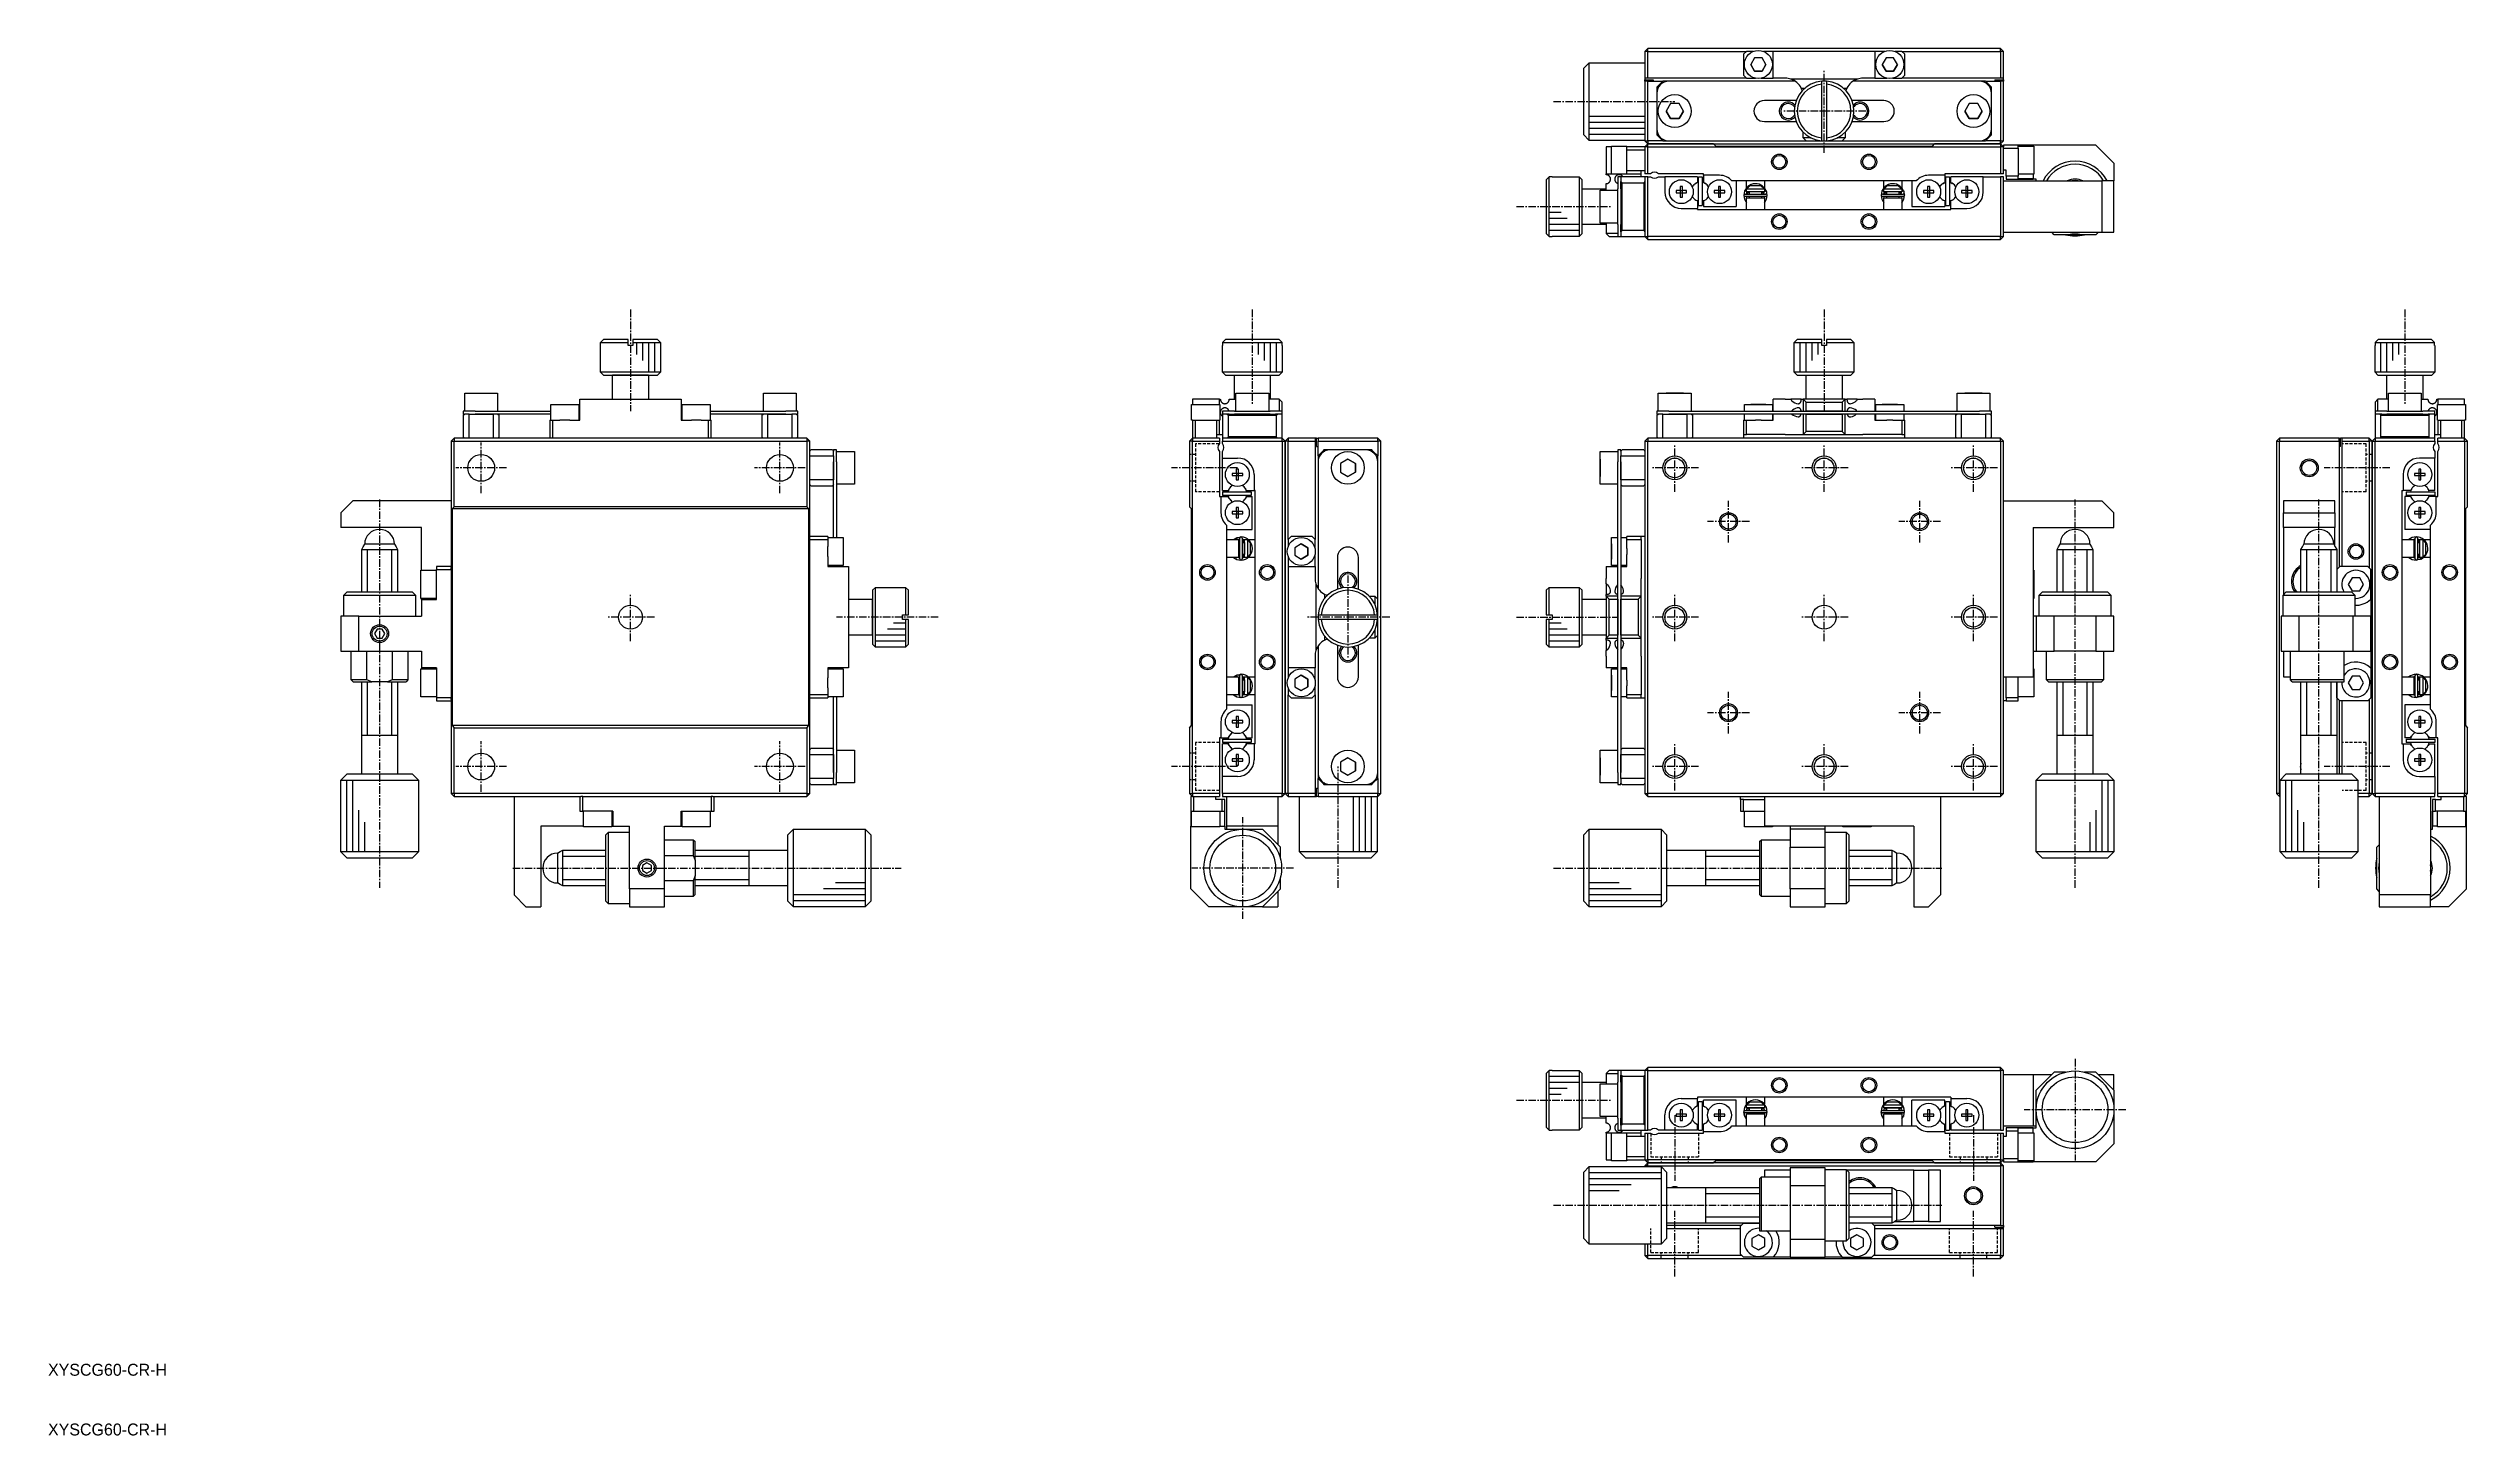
# Model space of a CAD drawing. Extents: x 10 to 415, y 10 to 242.
import ezdxf

# ---------------------------------------------------------------- set-up
doc = ezdxf.new("R2010")
doc.units = 0
doc.linetypes.add('CENTER', pattern=[2, 1.25, -0.25, 0.25, -0.25])
doc.linetypes.add('DASHED', pattern=[0.75, 0.5, -0.25])
doc.layers.get('0').update_dxf_attribs({"linetype": 'CONTINUOUS'})
doc.layers.add('CENTER', color=1, linetype='CENTER')
doc.styles.get("Standard").update_dxf_attribs({"font": 'FGP教科書体NT-M'})

msp = doc.modelspace()

# ---------------------------------------------------------------- texts
at = {"color": 7, "linetype": 'CONTINUOUS'}
for p in [(10, 20), (10, 10)]:
    msp.add_text('XYSCG60-CR-H', height=2, dxfattribs=at).set_placement(p)

# ---------------------------------------------------------------- linework, layer by layer
at = {"color": 7, "linetype": 'CONTINUOUS'}
for p, q in [((266.98, 238.84), (267.98, 239.84)), ((267.98, 233.28), (267.98, 239.84)), ((267.98, 239.84), (277.28, 239.84)), ((277.28, 241.74), (277.78, 242.24)), ((277.78, 241.74), (277.28, 241.74)), ((277.28, 241.74), (277.28, 237.24)), ((336.78, 242.24), (277.78, 242.24)), ((277.78, 241.74), (277.78, 242.24)), ((277.78, 241.74), (294.28, 241.74)), ((277.78, 237.24), (277.78, 241.74)), ((294.28, 241.74), (293.78, 241.24)), ((293.78, 241.24), (293.78, 237.74)), ((295.46, 241.74), (294.28, 241.74)), ((295.65, 240.64), (295.01, 239.54)), ((295.01, 239.54), (295.65, 238.44)), ((295.65, 238.44), (295.01, 239.54)), ((296.92, 240.64), (295.65, 240.64)), ((297.55, 239.54), (296.92, 240.64)), ((296.92, 238.44), (297.55, 239.54)), ((297.55, 239.54), (296.92, 238.44)), ((298.78, 241.74), (297.11, 241.74)), ((315.78, 241.74), (298.78, 241.74)), ((298.78, 237.24), (298.78, 241.74)), ((315.78, 241.74), (315.78, 237.24)), ((317.46, 241.74), (315.78, 241.74)), ((317.65, 240.64), (317.01, 239.54)), ((317.01, 239.54), (317.65, 238.44)), ((317.65, 238.44), (317.01, 239.54)), ((318.92, 240.64), (317.65, 240.64)), ((319.55, 239.54), (318.92, 240.64)), ((318.92, 238.44), (319.55, 239.54)), ((319.55, 239.54), (318.92, 238.44)), ((320.28, 241.74), (319.11, 241.74)), ((320.78, 241.24), (320.28, 241.74)), ((320.28, 241.74), (336.78, 241.74)), ((320.78, 237.74), (320.78, 241.24)), ((337.28, 241.74), (336.78, 242.24)), ((336.78, 241.74), (336.78, 242.24)), ((337.28, 241.74), (336.78, 241.74)), ((336.78, 241.74), (336.78, 237.24)), ((337.28, 237.24), (337.28, 241.74)), ((266.98, 238.84), (266.98, 233.29)), ((277.78, 237.24), (277.28, 237.24)), ((277.28, 237.24), (277.28, 236.99)), ((277.28, 236.99), (278.68, 236.99)), ((277.28, 236.74), (277.28, 236.99)), ((277.28, 236.74), (277.28, 226.74)), ((277.78, 236.74), (277.28, 236.74)), ((294.28, 237.24), (277.78, 237.24)), ((277.78, 236.74), (280.28, 236.74)), ((277.78, 226.74), (277.78, 236.74)), ((278.68, 236.99), (278.68, 236.74)), ((279.48, 235.94), (279.28, 235.74)), ((279.28, 235.74), (279.28, 234.74)), ((279.48, 235.94), (280.28, 236.74)), ((279.48, 235.61), (279.48, 235.94)), ((281.28, 236.74), (280.28, 236.74)), ((302.44, 236.74), (281.28, 236.74)), ((293.78, 237.74), (294.28, 237.24)), ((294.28, 237.24), (295.8, 237.24)), ((295.65, 238.44), (296.92, 238.44)), ((296.92, 238.44), (295.65, 238.44)), ((296.76, 237.24), (298.78, 237.24)), ((300.78, 237.24), (298.78, 237.24)), ((312.84, 237.09), (301.72, 237.09)), ((303.46, 235.59), (304.09, 235.59)), ((306.88, 236.22), (306.88, 236.72)), ((306.88, 227.26), (306.88, 236.22)), ((307.68, 236.72), (307.68, 236.22)), ((307.68, 236.22), (307.68, 227.26)), ((310.47, 235.59), (311.1, 235.59)), ((333.28, 236.74), (312.12, 236.74)), ((315.78, 237.24), (313.78, 237.24)), ((315.78, 237.24), (317.8, 237.24)), ((317.65, 238.44), (318.92, 238.44)), ((318.92, 238.44), (317.65, 238.44)), ((318.76, 237.24), (320.28, 237.24)), ((320.28, 237.24), (320.78, 237.74)), ((336.78, 237.24), (320.28, 237.24)), ((334.28, 236.74), (333.28, 236.74)), ((334.28, 236.74), (335.08, 235.94)), ((334.28, 236.74), (336.78, 236.74)), ((335.08, 235.94), (335.08, 235.61)), ((335.28, 235.74), (335.08, 235.94)), ((335.28, 234.74), (335.28, 235.74)), ((335.88, 236.99), (337.28, 236.99)), ((335.88, 236.99), (335.88, 236.74)), ((337.28, 237.24), (336.78, 237.24)), ((336.78, 236.74), (336.78, 226.74)), ((337.28, 236.74), (336.78, 236.74)), ((337.28, 236.99), (337.28, 237.24)), ((337.28, 236.99), (337.28, 236.74)), ((337.28, 226.74), (337.28, 236.74)), ((266.98, 233.29), (266.98, 227.84)), ((267.98, 226.84), (267.98, 233.28)), ((279.28, 234.74), (279.28, 228.74)), ((281.56, 232.99), (280.84, 231.74)), ((280.84, 231.74), (281.56, 230.49)), ((281.56, 230.49), (280.84, 231.74)), ((283, 232.99), (281.56, 232.99)), ((283.72, 231.74), (283, 232.99)), ((283, 230.49), (283.72, 231.74)), ((283.72, 231.74), (283, 230.49)), ((302.6, 233.49), (297.28, 233.49)), ((317.28, 233.49), (311.97, 233.49)), ((331.56, 232.99), (330.84, 231.74)), ((330.84, 231.74), (331.56, 230.49)), ((331.56, 230.49), (330.84, 231.74)), ((333, 232.99), (331.56, 232.99)), ((333.72, 231.74), (333, 232.99)), ((333, 230.49), (333.72, 231.74)), ((333.72, 231.74), (333, 230.49)), ((335.28, 228.74), (335.28, 234.74)), ((267.98, 226.84), (266.98, 227.84)), ((277.28, 226.84), (267.98, 226.84)), ((279.28, 228.74), (279.28, 227.74)), ((279.28, 227.74), (279.48, 227.54)), ((279.48, 227.54), (279.48, 227.87)), ((280.28, 226.74), (279.48, 227.54)), ((281.56, 230.49), (283, 230.49)), ((283, 230.49), (281.56, 230.49)), ((297.28, 229.99), (302.6, 229.99)), ((303.78, 227.24), (303.78, 228.17)), ((305.1, 227.24), (303.78, 227.24)), ((303.78, 227.24), (304.28, 226.74)), ((306.88, 226.75), (306.88, 227.26)), ((307.68, 227.26), (307.68, 226.75)), ((310.78, 227.24), (309.46, 227.24)), ((310.28, 226.74), (310.78, 227.24)), ((310.78, 228.17), (310.78, 227.24)), ((311.97, 229.99), (317.28, 229.99)), ((331.56, 230.49), (333, 230.49)), ((333, 230.49), (331.56, 230.49)), ((335.08, 227.54), (334.28, 226.74)), ((335.08, 227.87), (335.08, 227.54)), ((335.08, 227.54), (335.28, 227.74)), ((335.28, 227.74), (335.28, 228.74)), ((270.78, 225.74), (270.78, 221.24)), ((271.68, 225.74), (270.78, 225.74)), ((271.68, 221.19), (271.68, 225.89)), ((271.68, 225.89), (274.28, 225.89)), ((274.28, 225.89), (274.28, 225.74)), ((277.28, 225.74), (274.28, 225.74)), ((274.28, 225.24), (274.28, 225.74)), ((274.28, 225.24), (277.28, 225.24)), ((274.28, 221.74), (274.28, 225.24)), ((277.28, 226.74), (277.78, 226.24)), ((277.28, 226.74), (277.78, 226.74)), ((277.28, 225.74), (277.78, 226.24)), ((277.78, 225.74), (277.28, 225.74)), ((277.28, 225.74), (277.28, 221.24)), ((280.28, 226.74), (277.78, 226.74)), ((277.78, 226.74), (277.78, 226.24)), ((277.78, 226.24), (336.78, 226.24)), ((277.78, 225.74), (277.78, 226.24)), ((288.78, 226.24), (277.78, 226.24)), ((277.78, 225.74), (336.78, 225.74)), ((277.78, 221.24), (277.78, 225.74)), ((280.28, 226.74), (281.28, 226.74)), ((281.28, 226.74), (304.28, 226.74)), ((288.78, 226.24), (289.13, 225.89)), ((289.13, 225.89), (325.43, 225.89)), ((304.28, 226.74), (307.28, 226.74)), ((307.28, 226.74), (310.28, 226.74)), ((310.28, 226.74), (333.28, 226.74)), ((325.43, 225.89), (325.78, 226.24)), ((336.78, 226.24), (325.78, 226.24)), ((333.28, 226.74), (334.28, 226.74)), ((336.78, 226.74), (334.28, 226.74)), ((336.78, 226.74), (337.28, 226.74)), ((336.78, 226.24), (337.28, 226.74)), ((336.78, 226.24), (336.78, 226.74)), ((336.78, 226.24), (336.78, 225.74)), ((336.78, 226.24), (337.28, 225.74)), ((337.28, 225.74), (336.78, 225.74)), ((336.78, 225.74), (336.78, 221.24)), ((339.78, 226.04), (337.28, 226.04)), ((337.28, 226.04), (337.28, 225.74)), ((337.28, 221.24), (337.28, 225.74)), ((337.28, 225.54), (339.78, 225.54)), ((339.78, 225.54), (339.78, 226.04)), ((342.28, 226.04), (339.78, 226.04)), ((339.78, 225.97), (342.28, 225.97)), ((339.78, 225.89), (342.38, 225.89)), ((339.78, 225.54), (339.78, 220.84)), ((342.28, 225.97), (342.28, 226.04)), ((352.78, 226.04), (342.28, 226.04)), ((342.28, 225.97), (342.28, 225.89)), ((342.38, 225.89), (342.38, 221.19)), ((352.78, 226.04), (355.78, 223.04)), ((355.78, 223.04), (355.78, 220.04)), ((261.28, 220.72), (260.78, 220.22)), ((260.78, 220.22), (260.78, 211.26)), ((261.78, 220.72), (261.28, 220.72)), ((261.28, 210.75), (261.28, 220.72)), ((261.78, 220.74), (261.78, 220.72)), ((261.78, 220.74), (266.28, 220.74)), ((266.28, 220.74), (266.28, 210.74)), ((266.28, 220.74), (266.78, 220.24)), ((266.78, 211.24), (266.78, 220.24)), ((266.78, 218.74), (270.78, 218.74)), ((270.78, 221.24), (271.68, 221.24)), ((270.78, 221.09), (270.78, 221.24)), ((270.79, 221.09), (270.78, 221.09)), ((270.78, 219.59), (270.81, 219.59)), ((270.78, 218.49), (270.78, 219.59)), ((270.81, 221.09), (270.79, 221.09)), ((270.82, 221.09), (270.81, 221.09)), ((270.81, 219.59), (270.84, 219.59)), ((270.83, 221.09), (270.82, 221.09)), ((270.84, 221.09), (270.83, 221.09)), ((270.86, 221.08), (270.84, 221.09)), ((270.84, 219.59), (270.87, 219.59)), ((270.87, 221.08), (270.86, 221.08)), ((270.89, 221.08), (270.87, 221.08)), ((270.87, 219.59), (270.89, 219.6)), ((270.9, 221.08), (270.89, 221.08)), ((270.89, 219.6), (270.92, 219.6)), ((270.92, 221.08), (270.9, 221.08)), ((270.93, 221.07), (270.92, 221.08)), ((270.92, 219.6), (270.95, 219.61)), ((270.96, 221.07), (270.93, 221.07)), ((270.95, 219.61), (270.98, 219.61)), ((270.99, 221.06), (270.96, 221.07)), ((270.98, 219.61), (271.01, 219.62)), ((271.01, 221.05), (270.99, 221.06)), ((271.03, 221.04), (271.01, 221.05)), ((271.01, 219.62), (271.03, 219.63)), ((271.06, 221.03), (271.03, 221.04)), ((271.03, 219.63), (271.06, 219.64)), ((271.08, 221.03), (271.06, 221.03)), ((271.06, 219.64), (271.08, 219.65)), ((271.12, 221.01), (271.08, 221.03)), ((271.08, 219.65), (271.11, 219.66)), ((271.11, 219.66), (271.13, 219.68)), ((271.16, 220.98), (271.12, 221.01)), ((271.13, 219.68), (271.16, 219.69)), ((271.2, 220.96), (271.16, 220.98)), ((271.16, 219.69), (271.18, 219.7)), ((271.18, 219.7), (271.21, 219.72)), ((271.24, 220.93), (271.2, 220.96)), ((271.21, 219.72), (271.24, 219.74)), ((271.28, 220.9), (271.24, 220.93)), ((271.24, 219.74), (271.27, 219.76)), ((271.27, 219.76), (271.29, 219.79)), ((271.32, 220.86), (271.28, 220.9)), ((271.29, 219.79), (271.32, 219.81)), ((271.35, 220.82), (271.32, 220.86)), ((271.32, 219.81), (271.34, 219.84)), ((271.34, 219.84), (271.37, 219.87)), ((271.38, 220.79), (271.35, 220.82)), ((271.37, 219.87), (271.39, 219.9)), ((271.41, 220.74), (271.38, 220.79)), ((271.39, 219.9), (271.41, 219.93)), ((271.44, 220.7), (271.41, 220.74)), ((271.41, 219.93), (271.43, 219.96)), ((271.43, 219.96), (271.45, 219.99)), ((271.46, 220.66), (271.44, 220.7)), ((271.45, 219.99), (271.46, 220.02)), ((271.48, 220.61), (271.46, 220.66)), ((271.46, 220.02), (271.48, 220.05)), ((271.5, 220.55), (271.48, 220.61)), ((271.48, 220.05), (271.49, 220.09)), ((271.49, 220.09), (271.5, 220.12)), ((271.51, 220.5), (271.5, 220.55)), ((271.5, 220.12), (271.51, 220.16)), ((271.52, 220.46), (271.51, 220.5)), ((271.51, 220.16), (271.52, 220.19)), ((271.53, 220.42), (271.52, 220.46)), ((271.52, 220.24), (271.53, 220.28)), ((271.52, 220.19), (271.52, 220.24)), ((271.53, 220.37), (271.53, 220.42)), ((271.53, 220.33), (271.53, 220.37)), ((271.53, 220.28), (271.53, 220.33)), ((274.28, 221.19), (271.68, 221.19)), ((272.24, 220.45), (272.23, 220.4)), ((272.23, 220.4), (272.23, 220.35)), ((272.23, 220.35), (272.23, 220.3)), ((272.23, 220.3), (272.24, 220.25)), ((272.25, 220.49), (272.24, 220.45)), ((272.24, 220.25), (272.24, 220.2)), ((272.24, 220.2), (272.25, 220.16)), ((272.26, 220.54), (272.25, 220.49)), ((272.25, 220.16), (272.26, 220.12)), ((272.27, 220.58), (272.26, 220.54)), ((272.26, 220.12), (272.28, 220.08)), ((272.29, 220.63), (272.27, 220.58)), ((272.28, 220.08), (272.29, 220.05)), ((272.31, 220.67), (272.29, 220.63)), ((272.29, 220.05), (272.3, 220.02)), ((272.3, 220.02), (272.32, 219.99)), ((272.34, 220.72), (272.31, 220.67)), ((272.32, 219.99), (272.34, 219.96)), ((272.37, 220.77), (272.34, 220.72)), ((272.34, 219.96), (272.35, 219.93)), ((272.35, 219.93), (272.37, 219.91)), ((272.4, 220.82), (272.37, 220.77)), ((272.37, 219.91), (272.38, 219.89)), ((272.38, 219.89), (272.4, 219.86)), ((272.44, 220.86), (272.4, 220.82)), ((272.4, 219.86), (272.42, 219.84)), ((272.42, 219.84), (272.44, 219.82)), ((272.48, 220.89), (272.44, 220.86)), ((272.44, 219.82), (272.46, 219.79)), ((272.46, 219.79), (272.49, 219.77)), ((272.52, 220.93), (272.48, 220.89)), ((272.49, 219.77), (272.51, 219.75)), ((272.51, 219.75), (272.54, 219.73)), ((272.56, 220.96), (272.52, 220.93)), ((272.54, 219.73), (272.56, 219.72)), ((272.61, 220.99), (272.56, 220.96)), ((272.56, 219.72), (272.59, 219.7)), ((272.59, 219.7), (272.62, 219.68)), ((272.66, 221.01), (272.61, 220.99)), ((272.62, 219.68), (272.65, 219.67)), ((272.65, 219.67), (272.68, 219.65)), ((272.68, 221.02), (272.66, 221.01)), ((272.7, 221.03), (272.68, 221.02)), ((272.68, 219.65), (272.71, 219.64)), ((272.73, 221.04), (272.7, 221.03)), ((272.71, 219.64), (272.73, 219.63)), ((272.75, 221.05), (272.73, 221.04)), ((272.73, 219.63), (272.76, 219.62)), ((272.78, 221.06), (272.75, 221.05)), ((272.76, 219.62), (272.78, 219.61)), ((272.81, 221.07), (272.78, 221.06)), ((273.28, 220.74), (272.78, 220.74)), ((272.78, 220.74), (272.78, 218.74)), ((272.78, 212.74), (272.78, 218.74)), ((272.82, 221.07), (272.81, 221.07)), ((272.84, 221.07), (272.82, 221.07)), ((272.85, 221.08), (272.84, 221.07)), ((272.87, 221.08), (272.85, 221.08)), ((272.88, 221.08), (272.87, 221.08)), ((272.89, 221.08), (272.88, 221.08)), ((272.91, 221.08), (272.89, 221.08)), ((272.92, 221.08), (272.91, 221.08)), ((272.93, 221.09), (272.92, 221.08)), ((272.94, 221.09), (272.93, 221.09)), ((272.95, 221.09), (272.94, 221.09)), ((272.96, 221.09), (272.95, 221.09)), ((272.97, 221.09), (272.96, 221.09)), ((272.98, 221.09), (272.97, 221.09)), ((272.99, 221.09), (272.98, 221.09)), ((273, 221.09), (272.99, 221.09)), ((273.01, 221.09), (273, 221.09)), ((273.02, 221.09), (273.01, 221.09)), ((273.03, 221.09), (273.02, 221.09)), ((273.05, 221.08), (273.03, 221.09)), ((273.06, 221.08), (273.05, 221.08)), ((273.07, 221.08), (273.06, 221.08)), ((273.09, 221.08), (273.07, 221.08)), ((273.1, 221.08), (273.09, 221.08)), ((273.12, 221.08), (273.1, 221.08)), ((273.13, 221.07), (273.12, 221.08)), ((273.15, 221.07), (273.13, 221.07)), ((273.16, 221.07), (273.15, 221.07)), ((273.19, 221.06), (273.16, 221.07)), ((273.22, 221.05), (273.19, 221.06)), ((273.25, 221.04), (273.22, 221.05)), ((273.27, 221.03), (273.25, 221.04)), ((273.29, 221.02), (273.27, 221.03)), ((277.28, 220.74), (273.28, 220.74)), ((273.28, 220.74), (273.28, 219.94)), ((273.48, 219.74), (273.28, 219.94)), ((273.28, 219.94), (273.28, 219.61)), ((273.28, 219.61), (273.28, 219.94)), ((273.28, 218.74), (273.28, 219.61)), ((273.28, 218.74), (273.28, 212.74)), ((273.34, 221), (273.29, 221.02)), ((273.38, 220.97), (273.34, 221)), ((273.42, 220.94), (273.38, 220.97)), ((273.46, 220.92), (273.42, 220.94)), ((273.5, 220.88), (273.46, 220.92)), ((273.48, 211.74), (273.48, 219.74)), ((273.48, 219.74), (277.08, 219.74)), ((273.55, 220.83), (273.5, 220.88)), ((273.58, 220.79), (273.55, 220.83)), ((273.62, 220.74), (273.58, 220.79)), ((276.68, 221.74), (274.28, 221.74)), ((274.28, 221.24), (274.28, 221.74)), ((274.28, 221.24), (274.28, 221.19)), ((274.28, 221.24), (276.68, 221.24)), ((276.68, 221.24), (276.68, 221.74)), ((277.28, 221.74), (276.68, 221.74)), ((276.68, 220.74), (276.68, 221.24)), ((277.28, 219.94), (277.08, 219.74)), ((277.08, 219.74), (277.08, 211.74)), ((277.78, 221.24), (277.28, 221.24)), ((277.28, 220.74), (277.28, 210.74)), ((277.78, 220.74), (277.28, 220.74)), ((278.22, 221.24), (277.78, 221.24)), ((277.78, 210.74), (277.78, 220.74)), ((277.78, 220.74), (278.22, 220.74)), ((287.08, 221.24), (279.54, 221.24)), ((279.54, 220.74), (280.63, 220.74)), ((280.63, 220.74), (280.63, 218.19)), ((286.08, 220.74), (280.63, 220.74)), ((283.2, 219.12), (283.2, 218.42)), ((283.56, 219.12), (283.2, 219.12)), ((283.56, 218.42), (283.56, 219.12)), ((286.08, 219.79), (285.82, 219.64)), ((286.08, 220.74), (286.08, 219.79)), ((286.28, 215.94), (286.28, 220.74)), ((286.28, 220.74), (286.88, 220.74)), ((286.88, 220.74), (286.88, 215.94)), ((287.08, 220.99), (287.08, 221.24)), ((289.78, 220.99), (287.08, 220.99)), ((287.08, 220.99), (287.08, 219.79)), ((287.34, 219.64), (287.08, 219.79)), ((289.96, 219.12), (289.6, 219.12)), ((289.6, 219.12), (289.6, 218.42)), ((289.96, 218.42), (289.96, 219.12)), ((294.71, 220.04), (291.86, 220.04)), ((292.58, 220.04), (292.58, 215.74)), ((294.28, 218.87), (294.28, 220.04)), ((294.28, 218.74), (294.34, 218.74)), ((294.28, 218.24), (294.28, 218.74)), ((294.86, 219.24), (294.34, 218.74)), ((294.34, 218.74), (297.23, 218.74)), ((296.86, 220.04), (294.71, 220.04)), ((296.7, 219.24), (294.86, 219.24)), ((297.23, 218.74), (296.7, 219.24)), ((317.71, 220.04), (296.86, 220.04)), ((297.23, 218.74), (297.28, 218.74)), ((297.28, 220.04), (297.28, 218.87)), ((297.28, 218.74), (297.28, 218.24)), ((317.28, 218.87), (317.28, 220.04)), ((317.28, 218.74), (317.34, 218.74)), ((317.28, 218.24), (317.28, 218.74)), ((317.86, 219.24), (317.34, 218.74)), ((317.34, 218.74), (320.23, 218.74)), ((319.86, 220.04), (317.71, 220.04)), ((319.7, 219.24), (317.86, 219.24)), ((320.23, 218.74), (319.7, 219.24)), ((322.7, 220.04), (319.86, 220.04)), ((320.23, 218.74), (320.28, 218.74)), ((320.28, 220.04), (320.28, 218.87)), ((320.28, 218.74), (320.28, 218.24)), ((321.98, 220.04), (321.98, 215.74)), ((324.96, 219.12), (324.6, 219.12)), ((324.6, 219.12), (324.6, 218.42)), ((327.48, 220.99), (324.78, 220.99)), ((324.96, 218.42), (324.96, 219.12)), ((327.22, 219.64), (327.48, 219.79)), ((327.48, 221.24), (327.48, 220.99)), ((336.78, 221.24), (327.48, 221.24)), ((327.48, 220.99), (327.48, 219.79)), ((327.68, 215.94), (327.68, 220.74)), ((327.68, 220.74), (328.28, 220.74)), ((328.28, 220.74), (328.28, 215.94)), ((328.48, 219.79), (328.48, 220.74)), ((333.93, 220.74), (328.48, 220.74)), ((328.48, 219.79), (328.74, 219.64)), ((331.36, 219.12), (331, 219.12)), ((331, 219.12), (331, 218.42)), ((331.36, 218.42), (331.36, 219.12)), ((333.93, 220.74), (336.78, 220.74)), ((333.93, 218.19), (333.93, 220.74)), ((337.28, 221.24), (336.78, 221.24)), ((336.78, 220.74), (336.78, 210.74)), ((337.28, 220.74), (336.78, 220.74)), ((337.78, 221.84), (337.28, 221.84)), ((337.28, 210.74), (337.28, 220.74)), ((337.28, 220.04), (353.78, 220.04)), ((337.78, 220.84), (337.78, 221.84)), ((339.78, 220.84), (337.78, 220.84)), ((337.78, 220.84), (337.78, 220.34)), ((337.78, 220.34), (339.78, 220.34)), ((342.38, 221.19), (339.78, 221.19)), ((339.78, 220.34), (339.78, 220.84)), ((342.28, 220.38), (339.78, 220.38)), ((339.78, 220.34), (342.28, 220.34)), ((342.28, 221.19), (342.28, 220.38)), ((342.28, 220.34), (342.28, 220.38)), ((342.78, 220.34), (342.28, 220.34)), ((342.78, 220.04), (342.78, 220.34)), ((353.78, 220.04), (353.78, 211.44)), ((355.78, 220.04), (353.78, 220.04)), ((355.78, 211.44), (355.78, 220.04)), ((269.78, 212.99), (269.78, 218.49)), ((269.78, 218.49), (272.78, 218.49)), ((282.49, 218.42), (282.49, 218.06)), ((283.2, 218.42), (282.49, 218.42)), ((282.49, 218.06), (283.2, 218.06)), ((283.21, 218.41), (283.2, 218.42)), ((283.21, 218.07), (283.2, 218.06)), ((283.2, 218.06), (283.2, 217.35)), ((283.2, 217.35), (283.56, 217.35)), ((283.21, 218.41), (283.21, 218.07)), ((283.55, 218.41), (283.21, 218.41)), ((283.21, 218.07), (283.55, 218.07)), ((283.38, 215.44), (286.08, 215.44)), ((283.55, 218.41), (283.56, 218.42)), ((283.55, 218.07), (283.55, 218.41)), ((283.55, 218.07), (283.56, 218.06)), ((284.27, 218.42), (283.56, 218.42)), ((283.56, 218.06), (284.27, 218.06)), ((283.56, 217.35), (283.56, 218.06)), ((284.27, 218.06), (284.27, 218.42)), ((285.82, 216.84), (286.08, 216.69)), ((286.08, 216.69), (286.08, 215.44)), ((286.08, 215.24), (286.08, 215.44)), ((286.08, 215.24), (328.48, 215.24)), ((286.28, 215.94), (286.88, 215.94)), ((287.08, 216.69), (287.34, 216.84)), ((287.08, 216.69), (287.08, 215.74)), ((287.08, 215.74), (292.58, 215.74)), ((288.89, 218.42), (288.89, 218.06)), ((289.6, 218.42), (288.89, 218.42)), ((288.89, 218.06), (289.6, 218.06)), ((289.61, 218.41), (289.6, 218.42)), ((289.61, 218.07), (289.6, 218.06)), ((289.6, 218.06), (289.6, 217.35)), ((289.6, 217.35), (289.96, 217.35)), ((289.61, 218.41), (289.61, 218.07)), ((289.95, 218.41), (289.61, 218.41)), ((289.61, 218.07), (289.95, 218.07)), ((289.95, 218.41), (289.96, 218.42)), ((289.95, 218.07), (289.95, 218.41)), ((289.95, 218.07), (289.96, 218.06)), ((290.67, 218.42), (289.96, 218.42)), ((289.96, 218.06), (290.67, 218.06)), ((289.96, 217.35), (289.96, 218.06)), ((290.67, 218.06), (290.67, 218.42)), ((293.97, 218.35), (293.99, 218.4)), ((293.99, 218.4), (294, 218.42)), ((294, 218.41), (294, 218.41)), ((294.03, 217.83), (297.53, 217.83)), ((297.53, 217.44), (294.03, 217.44)), ((294.35, 218.24), (294.24, 217.83)), ((294.24, 217.44), (294.28, 217.24)), ((297.28, 218.24), (294.28, 218.24)), ((294.28, 217.24), (297.28, 217.24)), ((294.28, 215.24), (294.28, 217.24)), ((294.28, 217.24), (294.28, 217.23)), ((294.34, 218.21), (294.33, 218.19)), ((294.33, 218.19), (294.33, 218.18)), ((294.33, 218.18), (294.33, 218.16)), ((294.33, 218.16), (294.33, 218.15)), ((294.33, 218.15), (294.33, 218.13)), ((294.33, 218.13), (294.33, 218.12)), ((294.33, 218.12), (294.33, 218.1)), ((294.33, 218.1), (294.33, 218.09)), ((294.33, 218.09), (294.33, 218.07)), ((294.33, 218.07), (294.34, 218.06)), ((294.35, 218.23), (294.34, 218.22)), ((294.34, 218.22), (294.34, 218.21)), ((294.34, 218.06), (294.34, 218.04)), ((294.78, 218.04), (294.34, 218.04)), ((294.78, 218.04), (294.34, 218.04)), ((294.34, 218.04), (294.35, 218.03)), ((294.35, 218.25), (294.35, 218.23)), ((294.35, 218.03), (294.35, 218.01)), ((294.35, 218.01), (294.36, 218)), ((294.36, 218), (294.37, 217.99)), ((294.37, 217.99), (294.37, 217.97)), ((294.37, 217.97), (294.38, 217.96)), ((294.38, 217.96), (294.39, 217.95)), ((294.39, 217.95), (294.4, 217.94)), ((294.4, 217.94), (294.41, 217.93)), ((294.41, 217.93), (294.42, 217.92)), ((294.42, 217.92), (294.43, 217.91)), ((294.43, 217.91), (294.44, 217.9)), ((294.44, 217.9), (294.46, 217.89)), ((294.46, 217.89), (294.47, 217.88)), ((294.47, 217.88), (294.48, 217.87)), ((294.48, 217.87), (294.5, 217.86)), ((294.5, 217.86), (294.51, 217.86)), ((294.51, 217.86), (294.52, 217.85)), ((294.52, 217.85), (294.54, 217.85)), ((294.54, 217.85), (294.55, 217.84)), ((294.55, 217.84), (294.57, 217.84)), ((294.57, 217.84), (294.58, 217.84)), ((294.58, 217.84), (294.6, 217.84)), ((294.6, 217.84), (294.61, 217.83)), ((294.61, 217.83), (294.63, 217.83)), ((294.63, 217.83), (294.63, 217.83)), ((294.78, 217.83), (294.78, 218.24)), ((294.78, 217.24), (294.78, 217.44)), ((296.78, 218.24), (296.78, 217.83)), ((297.22, 218.04), (296.78, 218.04)), ((297.22, 218.04), (296.78, 218.04)), ((296.78, 217.44), (296.78, 217.24)), ((296.93, 217.83), (296.94, 217.83)), ((296.94, 217.83), (296.96, 217.83)), ((296.96, 217.83), (296.97, 217.84)), ((296.97, 217.84), (296.99, 217.84)), ((296.99, 217.84), (297, 217.84)), ((297, 217.84), (297.02, 217.85)), ((297.02, 217.85), (297.03, 217.85)), ((297.03, 217.85), (297.05, 217.86)), ((297.05, 217.86), (297.06, 217.86)), ((297.06, 217.86), (297.07, 217.87)), ((297.07, 217.87), (297.09, 217.88)), ((297.09, 217.88), (297.1, 217.88)), ((297.1, 217.88), (297.11, 217.89)), ((297.11, 217.89), (297.12, 217.9)), ((297.12, 217.9), (297.13, 217.91)), ((297.13, 217.91), (297.15, 217.92)), ((297.15, 217.92), (297.16, 217.93)), ((297.16, 217.93), (297.17, 217.94)), ((297.17, 217.94), (297.18, 217.96)), ((297.18, 217.97), (297.19, 217.98)), ((297.18, 217.96), (297.18, 217.97)), ((297.19, 217.98), (297.2, 217.99)), ((297.2, 217.99), (297.21, 218.01)), ((297.21, 218.25), (297.21, 218.26)), ((297.21, 218.24), (297.21, 218.25)), ((297.22, 218.23), (297.21, 218.24)), ((297.21, 218.02), (297.22, 218.03)), ((297.21, 218.01), (297.21, 218.02)), ((297.22, 218.21), (297.22, 218.23)), ((297.23, 218.2), (297.22, 218.21)), ((297.22, 218.05), (297.23, 218.06)), ((297.22, 218.03), (297.22, 218.05)), ((297.23, 218.18), (297.23, 218.2)), ((297.23, 218.17), (297.23, 218.18)), ((297.23, 218.15), (297.23, 218.17)), ((297.23, 218.14), (297.23, 218.15)), ((297.23, 218.12), (297.23, 218.14)), ((297.23, 218.11), (297.23, 218.12)), ((297.23, 218.09), (297.23, 218.11)), ((297.23, 218.08), (297.23, 218.09)), ((297.23, 218.06), (297.23, 218.08)), ((297.34, 218.34), (297.28, 218.31)), ((297.28, 218.3), (297.29, 218.31)), ((297.28, 217.24), (297.32, 217.44)), ((297.28, 217.24), (297.28, 215.24)), ((297.28, 217.23), (297.28, 217.24)), ((297.29, 218.31), (297.31, 218.32)), ((297.31, 218.32), (297.32, 218.32)), ((297.32, 218.32), (297.33, 218.33)), ((297.33, 218.33), (297.35, 218.33)), ((297.56, 218.41), (297.34, 218.34)), ((297.35, 218.33), (297.36, 218.34)), ((297.36, 218.34), (297.38, 218.35)), ((297.38, 218.35), (297.39, 218.35)), ((297.39, 218.35), (297.41, 218.36)), ((297.41, 218.36), (297.42, 218.37)), ((297.42, 218.37), (297.43, 218.37)), ((297.43, 218.37), (297.45, 218.38)), ((297.45, 218.38), (297.46, 218.38)), ((297.46, 218.38), (297.47, 218.39)), ((297.47, 218.39), (297.49, 218.39)), ((297.49, 218.39), (297.5, 218.39)), ((297.5, 218.39), (297.51, 218.4)), ((297.51, 218.4), (297.52, 218.4)), ((297.52, 218.4), (297.53, 218.4)), ((297.53, 218.4), (297.54, 218.4)), ((297.54, 218.4), (297.55, 218.4)), ((297.55, 218.4), (297.55, 218.41)), ((297.55, 218.41), (297.56, 218.41)), ((297.56, 217.84), (297.55, 217.83)), ((297.56, 218.43), (297.57, 218.41)), ((297.56, 218.41), (297.56, 218.41)), ((297.56, 218.41), (297.57, 218.41)), ((297.57, 217.87), (297.56, 217.84)), ((297.57, 218.41), (297.57, 218.4)), ((297.57, 218.4), (297.57, 218.4)), ((297.57, 218.4), (297.58, 218.37)), ((297.58, 217.9), (297.57, 217.87)), ((297.58, 218.37), (297.59, 218.34)), ((297.6, 217.93), (297.58, 217.9)), ((297.59, 218.35), (297.72, 217.67)), ((297.59, 218.34), (297.6, 218.31)), ((297.6, 218.31), (297.61, 218.27)), ((297.61, 218), (297.6, 217.97)), ((297.6, 217.97), (297.6, 217.93)), ((297.61, 218.27), (297.62, 218.24)), ((297.62, 218.04), (297.61, 218)), ((297.62, 218.24), (297.62, 218.21)), ((297.62, 218.21), (297.62, 218.17)), ((297.62, 218.17), (297.62, 218.14)), ((297.62, 218.14), (297.62, 218.1)), ((297.62, 218.1), (297.62, 218.07)), ((297.62, 218.07), (297.62, 218.04)), ((316.97, 218.35), (316.99, 218.4)), ((316.99, 218.4), (317, 218.42)), ((317, 218.41), (317, 218.41)), ((317.03, 217.83), (320.53, 217.83)), ((320.53, 217.44), (317.03, 217.44)), ((317.35, 218.24), (317.24, 217.83)), ((317.24, 217.44), (317.28, 217.24)), ((320.28, 218.24), (317.28, 218.24)), ((317.28, 217.24), (320.28, 217.24)), ((317.28, 215.24), (317.28, 217.24)), ((317.28, 217.24), (317.28, 217.23)), ((317.34, 218.21), (317.33, 218.19)), ((317.33, 218.19), (317.33, 218.18)), ((317.33, 218.18), (317.33, 218.16)), ((317.33, 218.16), (317.33, 218.15)), ((317.33, 218.15), (317.33, 218.13)), ((317.33, 218.13), (317.33, 218.12)), ((317.33, 218.12), (317.33, 218.1)), ((317.33, 218.1), (317.33, 218.09)), ((317.33, 218.09), (317.33, 218.07)), ((317.33, 218.07), (317.34, 218.06)), ((317.35, 218.23), (317.34, 218.22)), ((317.34, 218.22), (317.34, 218.21)), ((317.34, 218.06), (317.34, 218.04)), ((317.78, 218.04), (317.34, 218.04)), ((317.78, 218.04), (317.34, 218.04)), ((317.34, 218.04), (317.35, 218.03)), ((317.35, 218.25), (317.35, 218.23)), ((317.35, 218.03), (317.35, 218.01)), ((317.35, 218.01), (317.36, 218)), ((317.36, 218), (317.37, 217.99)), ((317.37, 217.99), (317.37, 217.97)), ((317.37, 217.97), (317.38, 217.96)), ((317.38, 217.96), (317.39, 217.95)), ((317.39, 217.95), (317.4, 217.94)), ((317.4, 217.94), (317.41, 217.93)), ((317.41, 217.93), (317.42, 217.92)), ((317.42, 217.92), (317.43, 217.91)), ((317.43, 217.91), (317.44, 217.9)), ((317.44, 217.9), (317.46, 217.89)), ((317.46, 217.89), (317.47, 217.88)), ((317.47, 217.88), (317.48, 217.87)), ((317.48, 217.87), (317.5, 217.86)), ((317.5, 217.86), (317.51, 217.86)), ((317.51, 217.86), (317.52, 217.85)), ((317.52, 217.85), (317.54, 217.85)), ((317.54, 217.85), (317.55, 217.84)), ((317.55, 217.84), (317.57, 217.84)), ((317.57, 217.84), (317.58, 217.84)), ((317.58, 217.84), (317.6, 217.84)), ((317.6, 217.84), (317.61, 217.83)), ((317.61, 217.83), (317.63, 217.83)), ((317.63, 217.83), (317.63, 217.83)), ((317.78, 217.83), (317.78, 218.24)), ((317.78, 217.24), (317.78, 217.44)), ((319.78, 218.24), (319.78, 217.83)), ((320.22, 218.04), (319.78, 218.04)), ((320.22, 218.04), (319.78, 218.04)), ((319.78, 217.44), (319.78, 217.24)), ((319.93, 217.83), (319.94, 217.83)), ((319.94, 217.83), (319.96, 217.83)), ((319.96, 217.83), (319.97, 217.84)), ((319.97, 217.84), (319.99, 217.84)), ((319.99, 217.84), (320, 217.84)), ((320, 217.84), (320.02, 217.85)), ((320.02, 217.85), (320.03, 217.85)), ((320.03, 217.85), (320.05, 217.86)), ((320.05, 217.86), (320.06, 217.86)), ((320.06, 217.86), (320.07, 217.87)), ((320.07, 217.87), (320.09, 217.88)), ((320.09, 217.88), (320.1, 217.88)), ((320.1, 217.88), (320.11, 217.89)), ((320.11, 217.89), (320.12, 217.9)), ((320.12, 217.9), (320.13, 217.91)), ((320.13, 217.91), (320.15, 217.92)), ((320.15, 217.92), (320.16, 217.93)), ((320.16, 217.93), (320.17, 217.94)), ((320.17, 217.94), (320.18, 217.96)), ((320.18, 217.97), (320.19, 217.98)), ((320.18, 217.96), (320.18, 217.97)), ((320.19, 217.98), (320.2, 217.99)), ((320.2, 217.99), (320.21, 218.01)), ((320.21, 218.25), (320.21, 218.26)), ((320.21, 218.24), (320.21, 218.25)), ((320.22, 218.23), (320.21, 218.24)), ((320.21, 218.02), (320.22, 218.03)), ((320.21, 218.01), (320.21, 218.02)), ((320.22, 218.21), (320.22, 218.23)), ((320.23, 218.2), (320.22, 218.21)), ((320.22, 218.05), (320.23, 218.06)), ((320.22, 218.03), (320.22, 218.05)), ((320.23, 218.18), (320.23, 218.2)), ((320.23, 218.17), (320.23, 218.18)), ((320.23, 218.15), (320.23, 218.17)), ((320.23, 218.14), (320.23, 218.15)), ((320.23, 218.12), (320.23, 218.14)), ((320.23, 218.11), (320.23, 218.12)), ((320.23, 218.09), (320.23, 218.11)), ((320.23, 218.08), (320.23, 218.09)), ((320.23, 218.06), (320.23, 218.08)), ((320.34, 218.34), (320.28, 218.31)), ((320.28, 218.3), (320.29, 218.31)), ((320.28, 217.24), (320.32, 217.44)), ((320.28, 217.24), (320.28, 215.24)), ((320.28, 217.23), (320.28, 217.24)), ((320.29, 218.31), (320.31, 218.32)), ((320.31, 218.32), (320.32, 218.32)), ((320.32, 218.32), (320.33, 218.33)), ((320.33, 218.33), (320.35, 218.33)), ((320.56, 218.41), (320.34, 218.34)), ((320.35, 218.33), (320.36, 218.34)), ((320.36, 218.34), (320.38, 218.35)), ((320.38, 218.35), (320.39, 218.35)), ((320.39, 218.35), (320.41, 218.36)), ((320.41, 218.36), (320.42, 218.37)), ((320.42, 218.37), (320.43, 218.37)), ((320.43, 218.37), (320.45, 218.38)), ((320.45, 218.38), (320.46, 218.38)), ((320.46, 218.38), (320.47, 218.39)), ((320.47, 218.39), (320.49, 218.39)), ((320.49, 218.39), (320.5, 218.39)), ((320.5, 218.39), (320.51, 218.4)), ((320.51, 218.4), (320.52, 218.4)), ((320.52, 218.4), (320.53, 218.4)), ((320.53, 218.4), (320.54, 218.4)), ((320.54, 218.4), (320.55, 218.4)), ((320.55, 218.4), (320.55, 218.41)), ((320.55, 218.41), (320.56, 218.41)), ((320.56, 217.84), (320.55, 217.83)), ((320.56, 218.43), (320.57, 218.4)), ((320.56, 218.41), (320.56, 218.41)), ((320.56, 218.41), (320.57, 218.41)), ((320.57, 217.87), (320.56, 217.84)), ((320.57, 218.41), (320.57, 218.4)), ((320.57, 218.4), (320.57, 218.4)), ((320.57, 218.4), (320.58, 218.37)), ((320.58, 217.9), (320.57, 217.87)), ((320.58, 218.37), (320.59, 218.34)), ((320.6, 217.93), (320.58, 217.9)), ((320.59, 218.35), (320.72, 217.67)), ((320.59, 218.34), (320.6, 218.31)), ((320.6, 218.31), (320.61, 218.27)), ((320.61, 218), (320.6, 217.97)), ((320.6, 217.97), (320.6, 217.93)), ((320.61, 218.27), (320.62, 218.24)), ((320.62, 218.04), (320.61, 218)), ((320.62, 218.24), (320.62, 218.21)), ((320.62, 218.21), (320.62, 218.17)), ((320.62, 218.17), (320.62, 218.14)), ((320.62, 218.14), (320.62, 218.1)), ((320.62, 218.1), (320.62, 218.07)), ((320.62, 218.07), (320.62, 218.04)), ((321.98, 215.74), (327.48, 215.74)), ((323.89, 218.42), (323.89, 218.06)), ((324.6, 218.42), (323.89, 218.42)), ((323.89, 218.06), (324.6, 218.06)), ((324.61, 218.41), (324.6, 218.42)), ((324.61, 218.07), (324.6, 218.06)), ((324.6, 218.06), (324.6, 217.35)), ((324.6, 217.35), (324.96, 217.35)), ((324.61, 218.41), (324.61, 218.07)), ((324.95, 218.41), (324.61, 218.41)), ((324.61, 218.07), (324.95, 218.07)), ((324.95, 218.41), (324.96, 218.42)), ((324.95, 218.07), (324.95, 218.41)), ((324.95, 218.07), (324.96, 218.06)), ((325.67, 218.42), (324.96, 218.42)), ((324.96, 218.06), (325.67, 218.06)), ((324.96, 217.35), (324.96, 218.06)), ((325.67, 218.06), (325.67, 218.42)), ((327.48, 216.69), (327.22, 216.84)), ((327.48, 216.69), (327.48, 215.74)), ((327.68, 215.94), (328.28, 215.94)), ((328.74, 216.84), (328.48, 216.69)), ((328.48, 215.44), (328.48, 216.69)), ((328.48, 215.44), (331.18, 215.44)), ((328.48, 215.24), (328.48, 215.44)), ((330.29, 218.42), (330.29, 218.06)), ((331, 218.42), (330.29, 218.42)), ((330.29, 218.06), (331, 218.06)), ((331.01, 218.41), (331, 218.42)), ((331.01, 218.07), (331, 218.06)), ((331, 218.06), (331, 217.35)), ((331, 217.35), (331.36, 217.35)), ((331.01, 218.41), (331.01, 218.07)), ((331.35, 218.41), (331.01, 218.41)), ((331.01, 218.07), (331.35, 218.07)), ((331.35, 218.41), (331.36, 218.42)), ((331.35, 218.07), (331.35, 218.41)), ((331.35, 218.07), (331.36, 218.06)), ((332.07, 218.42), (331.36, 218.42)), ((331.36, 217.35), (331.36, 218.06)), ((331.36, 218.06), (332.07, 218.06)), ((332.07, 218.06), (332.07, 218.42)), ((260.78, 211.26), (261.28, 210.75)), ((261.28, 210.75), (261.78, 210.75)), ((261.78, 210.75), (261.78, 210.74)), ((266.28, 210.74), (261.78, 210.74)), ((266.78, 211.24), (266.28, 210.74)), ((270.78, 212.74), (266.78, 212.74)), ((272.78, 212.99), (269.78, 212.99)), ((270.78, 212.99), (270.78, 211.24)), ((272.78, 211.24), (270.78, 211.24)), ((271.28, 210.74), (270.78, 211.24)), ((271.28, 210.74), (272.78, 210.74)), ((272.78, 212.74), (272.78, 210.74)), ((272.78, 210.74), (273.28, 210.74)), ((273.28, 211.87), (273.28, 212.74)), ((273.28, 211.87), (273.28, 211.54)), ((273.28, 211.54), (273.28, 211.87)), ((273.28, 211.54), (273.48, 211.74)), ((273.28, 211.54), (273.28, 210.74)), ((273.28, 210.74), (277.28, 210.74)), ((277.08, 211.74), (273.48, 211.74)), ((277.08, 211.74), (277.28, 211.54)), ((277.28, 210.74), (277.78, 210.74)), ((277.78, 210.24), (277.28, 210.74)), ((336.78, 210.74), (277.78, 210.74)), ((277.78, 210.24), (277.78, 210.74)), ((336.78, 210.74), (337.28, 210.74)), ((336.78, 210.24), (336.78, 210.74)), ((336.78, 210.24), (337.28, 210.74)), ((337.28, 211.44), (353.78, 211.44)), ((345.78, 211.04), (345.38, 211.44)), ((352.78, 211.04), (345.78, 211.04)), ((353.18, 211.44), (352.78, 211.04)), ((353.78, 211.44), (355.78, 211.44)), ((277.78, 210.24), (336.78, 210.24)), ((102.5, 193), (103, 193.5)), ((102.5, 193), (107.1, 193)), ((102.5, 188), (102.5, 193)), ((107.1, 193.5), (103, 193.5)), ((107.1, 193), (107.1, 193.5)), ((107.1, 192.5), (107.1, 193)), ((107.9, 192.5), (107.1, 192.5)), ((112, 193.5), (107.9, 193.5)), ((107.9, 193.5), (107.9, 193)), ((107.9, 193), (112.5, 193)), ((107.9, 193), (107.9, 192.5)), ((112, 193.5), (112.5, 193)), ((112.5, 193), (112.5, 188)), ((206.59, 192.5), (206.57, 192.5)), ((206.57, 188), (206.57, 192.5)), ((207.09, 193.5), (206.59, 193)), ((206.59, 193), (216.56, 193)), ((206.59, 193), (206.59, 192.5)), ((216.05, 193.5), (207.09, 193.5)), ((216.56, 193), (216.05, 193.5)), ((216.56, 192.5), (216.56, 193)), ((216.57, 192.5), (216.56, 192.5)), ((216.57, 192.5), (216.57, 188)), ((302.28, 193), (302.78, 193.5)), ((302.28, 193), (306.88, 193)), ((302.28, 188), (302.28, 193)), ((306.88, 193.5), (302.78, 193.5)), ((306.88, 193.5), (302.78, 193.5)), ((306.88, 193), (306.88, 193.5)), ((306.88, 192.5), (306.88, 193)), ((307.68, 192.5), (306.88, 192.5)), ((307.68, 192.5), (306.88, 192.5)), ((311.78, 193.5), (307.68, 193.5)), ((311.78, 193.5), (307.68, 193.5)), ((307.68, 193.5), (307.68, 193)), ((307.68, 193), (312.28, 193)), ((307.68, 193), (307.68, 192.5)), ((311.78, 193.5), (312.28, 193)), ((312.28, 193), (312.28, 188)), ((399.51, 192.5), (399.49, 192.5)), ((399.49, 188), (399.49, 192.5)), ((400.01, 193.5), (399.51, 193)), ((399.51, 193), (409.47, 193)), ((399.51, 193), (399.51, 192.5)), ((408.97, 193.5), (400.01, 193.5)), ((409.47, 193), (408.97, 193.5)), ((409.47, 192.5), (409.47, 193)), ((409.49, 192.5), (409.47, 192.5)), ((409.49, 192.5), (409.49, 188)), ((107.5, 188), (102.5, 188)), ((103, 187.5), (102.5, 188)), ((103, 187.5), (107.5, 187.5)), ((103, 187.5), (104.5, 187.5)), ((104.5, 187.5), (110.5, 187.5)), ((107.5, 187.5), (104.5, 187.5)), ((104.5, 183.5), (104.5, 187.5)), ((112.5, 188), (107.5, 188)), ((107.5, 187.5), (112, 187.5)), ((110.5, 187.5), (107.5, 187.5)), ((110.5, 187.5), (112, 187.5)), ((110.5, 187.5), (110.5, 183.5)), ((112.5, 188), (112, 187.5)), ((216.57, 188), (206.57, 188)), ((207.07, 187.5), (206.57, 188)), ((207.07, 187.5), (216.07, 187.5)), ((208.57, 183.5), (208.57, 187.5)), ((214.57, 187.5), (214.57, 183.5)), ((216.57, 188), (216.07, 187.5)), ((312.28, 188), (302.28, 188)), ((302.78, 187.5), (302.28, 188)), ((302.78, 187.5), (311.78, 187.5)), ((304.28, 183.5), (304.28, 187.5)), ((310.28, 187.5), (310.28, 183.5)), ((312.28, 188), (311.78, 187.5)), ((409.49, 188), (399.49, 188)), ((399.99, 187.5), (399.49, 188)), ((399.99, 187.5), (408.99, 187.5)), ((401.49, 183.5), (401.49, 187.5)), ((407.49, 187.5), (407.49, 183.5)), ((409.49, 188), (408.99, 187.5)), ((79.75, 184.5), (82.5, 184.5)), ((79.75, 181.5), (79.75, 184.5)), ((82.5, 184.5), (85.25, 184.5)), ((85.25, 184.5), (85.25, 181.5)), ((94.15, 182.6), (96.5, 182.6)), ((94.15, 180), (94.15, 182.6)), ((96.5, 182.6), (98.85, 182.6)), ((98.85, 182.6), (98.85, 180)), ((99, 183.5), (106.25, 183.5)), ((99, 180), (99, 183.5)), ((106.25, 183.5), (108.75, 183.5)), ((108.75, 183.5), (116, 183.5)), ((116, 183.5), (116, 180)), ((116.15, 182.6), (118.5, 182.6)), ((116.15, 180), (116.15, 182.6)), ((118.5, 182.6), (120.85, 182.6)), ((120.85, 182.6), (120.85, 180)), ((129.75, 184.5), (132.5, 184.5)), ((129.75, 181.5), (129.75, 184.5)), ((132.5, 184.5), (135.25, 184.5)), ((135.25, 184.5), (135.25, 181.5)), ((201.42, 182.6), (206.12, 182.6)), ((201.42, 180), (201.42, 182.6)), ((206.07, 183.5), (201.57, 183.5)), ((201.57, 183.5), (201.57, 182.6)), ((206.07, 182.6), (206.07, 183.5)), ((206.07, 183.5), (206.22, 183.5)), ((206.12, 182.6), (206.12, 180)), ((206.22, 183.5), (206.22, 183.49)), ((206.22, 183.49), (206.22, 183.48)), ((206.22, 183.48), (206.22, 183.46)), ((206.22, 183.46), (206.22, 183.45)), ((206.22, 183.45), (206.22, 183.44)), ((206.22, 183.44), (206.23, 183.43)), ((206.23, 183.43), (206.23, 183.42)), ((206.23, 183.42), (206.23, 183.41)), ((206.23, 183.41), (206.23, 183.39)), ((206.23, 183.39), (206.23, 183.37)), ((206.23, 183.37), (206.24, 183.35)), ((206.24, 183.35), (206.24, 183.33)), ((206.24, 183.33), (206.25, 183.31)), ((206.25, 183.31), (206.25, 183.3)), ((206.25, 183.3), (206.26, 183.27)), ((206.26, 183.27), (206.26, 183.25)), ((206.26, 183.25), (206.28, 183.22)), ((206.28, 183.22), (206.29, 183.19)), ((206.29, 183.19), (206.3, 183.17)), ((206.3, 183.17), (206.32, 183.13)), ((206.32, 183.13), (206.35, 183.09)), ((206.35, 183.09), (206.37, 183.05)), ((206.37, 183.05), (206.4, 183.01)), ((206.4, 183.01), (206.43, 182.98)), ((206.43, 182.98), (206.46, 182.95)), ((206.46, 182.95), (206.5, 182.92)), ((206.5, 182.92), (206.54, 182.89)), ((206.54, 182.89), (206.57, 182.86)), ((206.57, 182.86), (206.62, 182.84)), ((206.62, 182.84), (206.66, 182.82)), ((206.66, 182.82), (206.71, 182.8)), ((206.71, 182.8), (206.75, 182.78)), ((206.75, 182.78), (206.8, 182.77)), ((206.8, 182.77), (206.84, 182.76)), ((206.84, 182.76), (206.88, 182.76)), ((206.88, 182.76), (206.91, 182.75)), ((206.91, 182.75), (206.94, 182.75)), ((206.94, 182.75), (206.97, 182.75)), ((206.97, 182.75), (207.01, 182.75)), ((207.01, 182.75), (207.05, 182.75)), ((207.05, 182.75), (207.08, 182.76)), ((207.08, 182.76), (207.11, 182.76)), ((207.11, 182.76), (207.15, 182.77)), ((207.15, 182.77), (207.18, 182.78)), ((207.18, 182.78), (207.2, 182.79)), ((207.2, 182.79), (207.23, 182.8)), ((207.23, 182.8), (207.26, 182.81)), ((207.26, 182.81), (207.29, 182.82)), ((207.29, 182.82), (207.31, 182.83)), ((207.31, 182.83), (207.34, 182.85)), ((207.34, 182.85), (207.37, 182.86)), ((207.37, 182.86), (207.4, 182.88)), ((207.4, 182.88), (207.42, 182.9)), ((207.42, 182.9), (207.45, 182.92)), ((207.45, 182.92), (207.47, 182.94)), ((207.47, 182.94), (207.49, 182.96)), ((207.49, 182.96), (207.51, 182.98)), ((207.51, 182.98), (207.53, 183)), ((207.53, 183), (207.55, 183.02)), ((207.55, 183.02), (207.57, 183.04)), ((207.57, 183.04), (207.59, 183.07)), ((207.59, 183.07), (207.61, 183.1)), ((207.61, 183.1), (207.62, 183.11)), ((207.62, 183.13), (207.64, 183.15)), ((207.62, 183.11), (207.62, 183.13)), ((207.64, 183.15), (207.65, 183.18)), ((207.65, 183.18), (207.66, 183.21)), ((207.66, 183.21), (207.67, 183.23)), ((207.67, 183.23), (207.68, 183.25)), ((207.68, 183.25), (207.69, 183.28)), ((207.69, 183.28), (207.7, 183.31)), ((207.7, 183.33), (207.71, 183.36)), ((207.7, 183.31), (207.7, 183.33)), ((207.71, 183.36), (207.72, 183.4)), ((207.72, 183.5), (208.82, 183.5)), ((207.72, 183.47), (207.72, 183.5)), ((207.72, 183.43), (207.72, 183.47)), ((207.72, 183.4), (207.72, 183.43)), ((208.82, 184.5), (214.32, 184.5)), ((208.82, 181.5), (208.82, 184.5)), ((214.32, 184.5), (214.32, 181.5)), ((216.07, 183.5), (214.32, 183.5)), ((216.07, 183.5), (216.07, 181.5)), ((216.07, 183.5), (216.57, 183)), ((216.57, 181.5), (216.57, 183)), ((279.53, 184.5), (285.03, 184.5)), ((279.53, 184.5), (282.28, 184.5)), ((279.53, 181.5), (279.53, 184.5)), ((280.84, 184.5), (281.56, 184.5)), ((281.56, 184.5), (280.84, 184.5)), ((281.56, 184.5), (283, 184.5)), ((283, 184.5), (281.56, 184.5)), ((282.28, 184.5), (285.03, 184.5)), ((283, 184.5), (283.72, 184.5)), ((283.72, 184.5), (283, 184.5)), ((285.03, 184.5), (285.03, 181.5)), ((293.93, 182.6), (298.63, 182.6)), ((293.93, 182.6), (296.28, 182.6)), ((293.93, 181.5), (293.93, 182.6)), ((295.01, 182.6), (295.65, 182.6)), ((295.65, 182.6), (295.01, 182.6)), ((295.65, 182.6), (296.92, 182.6)), ((296.92, 182.6), (295.65, 182.6)), ((296.28, 182.6), (298.63, 182.6)), ((296.92, 182.6), (297.55, 182.6)), ((297.55, 182.6), (296.92, 182.6)), ((298.63, 182.6), (298.63, 181.5)), ((298.78, 181.5), (298.78, 183.5)), ((300.78, 183.5), (298.78, 183.5)), ((300.78, 183.5), (301.72, 183.5)), ((303.46, 183.5), (301.72, 183.5)), ((301.72, 183.5), (301.74, 183.39)), ((301.74, 183.39), (301.8, 183.3)), ((301.8, 183.3), (301.88, 183.21)), ((302.92, 182.75), (302.96, 182.75)), ((302.96, 182.75), (303, 182.75)), ((303, 182.75), (303.04, 182.76)), ((303.04, 182.76), (303.08, 182.77)), ((303.08, 182.77), (303.12, 182.78)), ((303.12, 182.78), (303.15, 182.8)), ((303.15, 182.8), (303.18, 182.81)), ((303.18, 182.81), (303.2, 182.82)), ((303.2, 182.82), (303.22, 182.84)), ((303.22, 182.84), (303.24, 182.86)), ((303.24, 182.86), (303.26, 182.88)), ((303.26, 182.88), (303.28, 182.9)), ((303.28, 182.9), (303.3, 182.92)), ((303.3, 182.92), (303.32, 182.94)), ((303.32, 182.94), (303.34, 182.97)), ((303.34, 182.97), (303.35, 182.99)), ((303.35, 182.99), (303.36, 183.02)), ((303.36, 183.02), (303.38, 183.04)), ((303.38, 183.04), (303.39, 183.07)), ((303.39, 183.07), (303.4, 183.1)), ((303.4, 183.1), (303.41, 183.13)), ((303.41, 183.13), (303.42, 183.16)), ((303.42, 183.19), (303.43, 183.21)), ((303.42, 183.16), (303.42, 183.19)), ((303.43, 183.21), (303.44, 183.24)), ((303.44, 183.27), (303.45, 183.3)), ((303.44, 183.24), (303.44, 183.27)), ((303.45, 183.36), (303.46, 183.4)), ((303.45, 183.33), (303.45, 183.36)), ((303.45, 183.3), (303.45, 183.33)), ((303.46, 183.5), (303.78, 183.5)), ((303.46, 183.47), (303.46, 183.5)), ((303.46, 183.43), (303.46, 183.47)), ((303.46, 183.4), (303.46, 183.43)), ((303.78, 183.5), (304.28, 183)), ((303.78, 183.5), (303.78, 181.5)), ((306.03, 183.5), (303.78, 183.5)), ((304.28, 183), (310.28, 183)), ((304.28, 181.5), (304.28, 183)), ((308.53, 183.5), (306.03, 183.5)), ((310.78, 183.5), (308.53, 183.5)), ((310.28, 183), (310.78, 183.5)), ((310.28, 183), (310.28, 181.5)), ((310.78, 181.5), (310.78, 183.5)), ((310.78, 183.5), (311.1, 183.5)), ((312.84, 183.5), (311.1, 183.5)), ((311.1, 183.5), (311.1, 183.47)), ((311.1, 183.47), (311.1, 183.43)), ((311.1, 183.43), (311.11, 183.4)), ((311.11, 183.4), (311.11, 183.37)), ((311.11, 183.37), (311.11, 183.34)), ((311.11, 183.34), (311.12, 183.31)), ((311.12, 183.31), (311.12, 183.27)), ((311.12, 183.27), (311.13, 183.24)), ((311.13, 183.24), (311.13, 183.21)), ((311.13, 183.21), (311.14, 183.18)), ((311.14, 183.18), (311.15, 183.16)), ((311.15, 183.16), (311.15, 183.13)), ((311.15, 183.13), (311.16, 183.1)), ((311.16, 183.1), (311.17, 183.07)), ((311.17, 183.07), (311.19, 183.04)), ((311.19, 183.04), (311.2, 183.02)), ((311.2, 183.02), (311.21, 182.99)), ((311.21, 182.99), (311.23, 182.96)), ((311.23, 182.96), (311.25, 182.94)), ((311.25, 182.94), (311.26, 182.92)), ((311.26, 182.92), (311.28, 182.89)), ((311.28, 182.89), (311.3, 182.87)), ((311.3, 182.87), (311.32, 182.85)), ((311.32, 182.85), (311.35, 182.84)), ((311.35, 182.84), (311.37, 182.82)), ((311.37, 182.82), (311.39, 182.81)), ((311.39, 182.81), (311.42, 182.79)), ((311.42, 182.79), (311.46, 182.78)), ((311.46, 182.78), (311.49, 182.77)), ((311.49, 182.77), (311.52, 182.76)), ((311.52, 182.76), (311.56, 182.75)), ((311.56, 182.75), (311.59, 182.75)), ((311.59, 182.75), (311.63, 182.75)), ((311.63, 182.75), (311.64, 182.75)), ((311.64, 182.75), (311.79, 182.76)), ((312.67, 183.2), (312.76, 183.3)), ((312.76, 183.3), (312.82, 183.39)), ((312.82, 183.39), (312.84, 183.5)), ((312.84, 183.5), (313.78, 183.5)), ((315.78, 183.5), (313.78, 183.5)), ((315.78, 183.5), (315.78, 181.5)), ((315.93, 182.6), (320.63, 182.6)), ((315.93, 182.6), (318.28, 182.6)), ((315.93, 181.5), (315.93, 182.6)), ((317.01, 182.6), (317.65, 182.6)), ((317.65, 182.6), (317.01, 182.6)), ((317.65, 182.6), (318.92, 182.6)), ((318.92, 182.6), (317.65, 182.6)), ((318.28, 182.6), (320.63, 182.6)), ((318.92, 182.6), (319.55, 182.6)), ((319.55, 182.6), (318.92, 182.6)), ((320.63, 182.6), (320.63, 181.5)), ((329.53, 184.5), (335.03, 184.5)), ((329.53, 184.5), (332.28, 184.5)), ((329.53, 181.5), (329.53, 184.5)), ((330.84, 184.5), (331.56, 184.5)), ((331.56, 184.5), (330.84, 184.5)), ((331.56, 184.5), (333, 184.5)), ((333, 184.5), (331.56, 184.5)), ((332.28, 184.5), (335.03, 184.5)), ((333, 184.5), (333.72, 184.5)), ((333.72, 184.5), (333, 184.5)), ((335.03, 184.5), (335.03, 181.5)), ((399.49, 183), (399.99, 183.5)), ((399.49, 183), (399.49, 181.5)), ((399.99, 181.5), (399.99, 183.5)), ((401.74, 183.5), (399.99, 183.5)), ((401.74, 184.5), (407.24, 184.5)), ((401.74, 181.5), (401.74, 184.5)), ((407.24, 184.5), (407.24, 181.5)), ((407.24, 183.5), (408.34, 183.5)), ((408.34, 183.5), (408.34, 183.47)), ((408.34, 183.47), (408.34, 183.44)), ((408.34, 183.44), (408.34, 183.42)), ((408.34, 183.42), (408.35, 183.39)), ((408.35, 183.39), (408.35, 183.36)), ((408.35, 183.36), (408.36, 183.33)), ((408.36, 183.33), (408.37, 183.3)), ((408.37, 183.3), (408.37, 183.27)), ((408.37, 183.27), (408.38, 183.25)), ((408.38, 183.25), (408.39, 183.22)), ((408.39, 183.22), (408.4, 183.2)), ((408.4, 183.2), (408.42, 183.17)), ((408.42, 183.17), (408.43, 183.15)), ((408.43, 183.15), (408.44, 183.12)), ((408.44, 183.12), (408.46, 183.1)), ((408.46, 183.1), (408.47, 183.07)), ((408.47, 183.07), (408.49, 183.04)), ((408.49, 183.04), (408.52, 183.02)), ((408.52, 183.02), (408.54, 182.99)), ((408.54, 182.99), (408.57, 182.96)), ((408.57, 182.96), (408.59, 182.94)), ((408.59, 182.94), (408.62, 182.92)), ((408.62, 182.92), (408.65, 182.89)), ((408.65, 182.89), (408.68, 182.87)), ((408.68, 182.87), (408.71, 182.85)), ((408.71, 182.85), (408.74, 182.84)), ((408.74, 182.84), (408.77, 182.82)), ((408.77, 182.82), (408.81, 182.81)), ((408.81, 182.81), (408.84, 182.79)), ((408.84, 182.79), (408.88, 182.78)), ((408.88, 182.78), (408.91, 182.77)), ((408.91, 182.77), (408.94, 182.76)), ((408.94, 182.76), (408.99, 182.76)), ((408.99, 182.76), (409.04, 182.75)), ((409.04, 182.75), (409.08, 182.75)), ((409.08, 182.75), (409.13, 182.75)), ((409.13, 182.75), (409.17, 182.75)), ((409.17, 182.75), (409.21, 182.76)), ((409.21, 182.76), (409.25, 182.77)), ((409.25, 182.77), (409.31, 182.78)), ((409.31, 182.78), (409.36, 182.8)), ((409.36, 182.8), (409.41, 182.82)), ((409.41, 182.82), (409.45, 182.84)), ((409.45, 182.84), (409.5, 182.87)), ((409.5, 182.87), (409.54, 182.9)), ((409.54, 182.9), (409.58, 182.93)), ((409.58, 182.93), (409.61, 182.96)), ((409.61, 182.96), (409.65, 183)), ((409.65, 183), (409.68, 183.04)), ((409.68, 183.04), (409.71, 183.08)), ((409.71, 183.08), (409.74, 183.12)), ((409.74, 183.12), (409.76, 183.16)), ((409.76, 183.16), (409.78, 183.2)), ((409.78, 183.2), (409.79, 183.22)), ((409.79, 183.22), (409.8, 183.25)), ((409.8, 183.27), (409.81, 183.3)), ((409.8, 183.25), (409.8, 183.27)), ((409.81, 183.3), (409.82, 183.32)), ((409.82, 183.32), (409.83, 183.35)), ((409.83, 183.41), (409.84, 183.42)), ((409.83, 183.39), (409.83, 183.41)), ((409.83, 183.38), (409.83, 183.39)), ((409.83, 183.36), (409.83, 183.38)), ((409.83, 183.35), (409.83, 183.36)), ((409.84, 183.5), (409.99, 183.5)), ((409.84, 183.49), (409.84, 183.5)), ((409.84, 183.48), (409.84, 183.49)), ((409.84, 183.46), (409.84, 183.48)), ((409.84, 183.45), (409.84, 183.46)), ((409.84, 183.44), (409.84, 183.45)), ((409.84, 183.42), (409.84, 183.44)), ((409.94, 182.6), (414.64, 182.6)), ((409.94, 180), (409.94, 182.6)), ((414.49, 183.5), (409.99, 183.5)), ((409.99, 183.5), (409.99, 182.6)), ((414.49, 182.6), (414.49, 183.5)), ((414.64, 182.6), (414.64, 180)), ((79.5, 181.5), (79.5, 181)), ((81.5, 181.5), (79.5, 181.5)), ((79.5, 180.8), (79.7, 181)), ((79.5, 181), (79.7, 181)), ((79.5, 180.8), (79.5, 177.2)), ((80.5, 181), (79.7, 181)), ((80.5, 177), (80.5, 181)), ((80.5, 181), (81.5, 181)), ((80.5, 181), (81.5, 181)), ((81.5, 181.5), (94.15, 181.5)), ((81.5, 181), (84.5, 181)), ((84.5, 181), (81.5, 181)), ((84.5, 181), (84.5, 177)), ((94.15, 181), (84.5, 181)), ((85.3, 181), (85.5, 180.8)), ((85.5, 177.2), (85.5, 180.8)), ((94, 180), (94, 177)), ((94, 180), (94.5, 180)), ((94.5, 180), (95.68, 180)), ((94.5, 177), (94.5, 180)), ((96.5, 180), (95.68, 180)), ((97.33, 180), (96.5, 180)), ((97.33, 180), (99, 180)), ((98.85, 181.5), (99, 181.5)), ((99, 181), (98.85, 181)), ((116, 181.5), (116.15, 181.5)), ((116.15, 181), (116, 181)), ((116, 180), (117.68, 180)), ((118.5, 180), (117.68, 180)), ((119.33, 180), (118.5, 180)), ((119.33, 180), (120.5, 180)), ((120.5, 180), (120.5, 177)), ((120.5, 180), (121, 180)), ((120.85, 181.5), (133.5, 181.5)), ((130.5, 181), (120.85, 181)), ((121, 177), (121, 180)), ((129.5, 180.8), (129.7, 181)), ((129.5, 180.8), (129.5, 177.2)), ((130.5, 177), (130.5, 181)), ((130.5, 181), (133.5, 181)), ((133.5, 181), (130.5, 181)), ((135.5, 181.5), (133.5, 181.5)), ((133.5, 181), (134.5, 181)), ((133.5, 181), (134.5, 181)), ((134.5, 181), (134.5, 177)), ((135.3, 181), (134.5, 181)), ((135.3, 181), (135.5, 180.8)), ((135.3, 181), (135.5, 181)), ((135.5, 181), (135.5, 181.5)), ((135.5, 177.2), (135.5, 180.8)), ((201.57, 180), (201.42, 180)), ((201.57, 180), (202.07, 180)), ((201.57, 180), (201.57, 177)), ((202.07, 177), (202.07, 180)), ((202.07, 180), (205.57, 180)), ((205.57, 180), (206.07, 180)), ((205.57, 180), (205.57, 177.6)), ((206.12, 180), (206.07, 180)), ((206.07, 177.6), (206.07, 180)), ((206.23, 181.37), (206.22, 181.36)), ((206.22, 181.36), (206.22, 181.35)), ((206.22, 181.35), (206.22, 181.34)), ((206.22, 181.34), (206.22, 181.32)), ((206.22, 181.32), (206.22, 181.31)), ((206.22, 181.31), (206.22, 181.3)), ((206.22, 181.3), (206.22, 181.29)), ((206.22, 181.29), (206.22, 181.28)), ((206.22, 181.28), (206.22, 181.26)), ((206.22, 181.26), (206.22, 181.25)), ((206.22, 181.25), (206.22, 181.24)), ((206.22, 181.24), (206.23, 181.22)), ((206.24, 181.44), (206.23, 181.43)), ((206.23, 181.43), (206.23, 181.41)), ((206.23, 181.41), (206.23, 181.4)), ((206.23, 181.4), (206.23, 181.38)), ((206.23, 181.38), (206.23, 181.37)), ((206.23, 181.22), (206.23, 181.21)), ((206.23, 181.21), (206.23, 181.2)), ((206.23, 181.2), (206.23, 181.18)), ((206.23, 181.18), (206.24, 181.16)), ((206.25, 181.5), (206.24, 181.48)), ((206.24, 181.48), (206.24, 181.47)), ((206.24, 181.47), (206.24, 181.45)), ((206.24, 181.45), (206.24, 181.44)), ((206.24, 181.16), (206.24, 181.14)), ((206.24, 181.14), (206.24, 181.12)), ((206.24, 181.12), (206.25, 181.1)), ((206.26, 181.52), (206.25, 181.5)), ((206.25, 181.1), (206.25, 181.09)), ((206.25, 181.09), (206.26, 181.06)), ((206.27, 181.55), (206.26, 181.52)), ((206.26, 181.06), (206.27, 181.04)), ((206.28, 181.59), (206.27, 181.57)), ((206.27, 181.57), (206.27, 181.55)), ((206.27, 181.04), (206.28, 181.01)), ((206.29, 181.61), (206.28, 181.59)), ((206.28, 181.01), (206.29, 180.99)), ((206.3, 181.64), (206.29, 181.61)), ((206.29, 180.99), (206.3, 180.96)), ((206.32, 181.67), (206.3, 181.64)), ((206.3, 180.96), (206.32, 180.94)), ((206.34, 181.7), (206.32, 181.67)), ((206.32, 180.94), (206.33, 180.91)), ((206.33, 180.91), (206.35, 180.88)), ((206.36, 181.73), (206.34, 181.7)), ((206.35, 180.88), (206.38, 180.84)), ((206.39, 181.77), (206.36, 181.73)), ((206.38, 180.84), (206.41, 180.8)), ((206.42, 181.81), (206.39, 181.77)), ((206.41, 180.8), (206.45, 180.76)), ((206.46, 181.85), (206.42, 181.81)), ((206.45, 180.76), (206.48, 180.73)), ((206.5, 181.88), (206.46, 181.85)), ((206.48, 180.73), (206.52, 180.7)), ((206.54, 181.91), (206.5, 181.88)), ((206.52, 180.7), (206.56, 180.67)), ((206.58, 181.94), (206.54, 181.91)), ((206.56, 180.67), (206.57, 180.67)), ((206.57, 181.5), (206.57, 181)), ((208.57, 181.5), (206.57, 181.5)), ((207.37, 181), (206.57, 181)), ((206.57, 181), (206.57, 177)), ((206.62, 181.96), (206.58, 181.94)), ((206.67, 181.99), (206.62, 181.96)), ((206.71, 182), (206.67, 181.99)), ((206.74, 182.01), (206.71, 182)), ((206.78, 182.03), (206.74, 182.01)), ((206.82, 182.04), (206.78, 182.03)), ((206.86, 182.04), (206.82, 182.04)), ((206.91, 182.05), (206.86, 182.04)), ((206.95, 182.05), (206.91, 182.05)), ((206.99, 182.05), (206.95, 182.05)), ((207.03, 182.05), (206.99, 182.05)), ((207.06, 182.04), (207.03, 182.05)), ((207.1, 182.04), (207.06, 182.04)), ((207.13, 182.03), (207.1, 182.04)), ((207.17, 182.02), (207.13, 182.03)), ((207.2, 182.01), (207.17, 182.02)), ((207.23, 182), (207.2, 182.01)), ((207.27, 181.99), (207.23, 182)), ((207.29, 181.98), (207.27, 181.99)), ((207.31, 181.97), (207.29, 181.98)), ((207.35, 181.95), (207.31, 181.97)), ((207.38, 181.93), (207.35, 181.95)), ((207.7, 181), (207.37, 181)), ((207.37, 181), (207.57, 180.8)), ((207.37, 181), (207.7, 181)), ((207.41, 181.91), (207.38, 181.93)), ((207.43, 181.89), (207.41, 181.91)), ((207.45, 181.88), (207.43, 181.89)), ((207.47, 181.86), (207.45, 181.88)), ((207.49, 181.84), (207.47, 181.86)), ((207.51, 181.83), (207.49, 181.84)), ((207.53, 181.8), (207.51, 181.83)), ((207.55, 181.77), (207.53, 181.8)), ((207.57, 181.75), (207.55, 181.77)), ((207.58, 181.73), (207.57, 181.75)), ((207.57, 180.8), (215.57, 180.8)), ((207.57, 177.2), (207.57, 180.8)), ((207.6, 181.71), (207.58, 181.73)), ((207.61, 181.69), (207.6, 181.71)), ((207.63, 181.67), (207.61, 181.69)), ((207.64, 181.64), (207.63, 181.67)), ((207.65, 181.62), (207.64, 181.64)), ((207.66, 181.6), (207.65, 181.62)), ((207.67, 181.58), (207.66, 181.6)), ((207.68, 181.55), (207.67, 181.58)), ((207.69, 181.53), (207.68, 181.55)), ((207.7, 181.5), (207.69, 181.53)), ((207.7, 181), (208.57, 181)), ((208.57, 181.5), (214.57, 181.5)), ((214.57, 181), (208.57, 181)), ((216.57, 181.5), (214.57, 181.5)), ((214.57, 181), (215.44, 181)), ((215.77, 181), (215.44, 181)), ((215.44, 181), (215.77, 181)), ((215.57, 180.8), (215.77, 181)), ((215.57, 180.8), (215.57, 177.2)), ((216.57, 181), (215.77, 181)), ((216.57, 181), (216.57, 181.5)), ((216.57, 177), (216.57, 181)), ((279.28, 181.5), (279.28, 181)), ((281.28, 181.5), (279.28, 181.5)), ((279.28, 180.8), (279.48, 181)), ((279.28, 181), (279.48, 181)), ((279.28, 180.8), (279.28, 177.2)), ((280.28, 181), (279.48, 181)), ((280.28, 177), (280.28, 181)), ((280.28, 181), (281.28, 181)), ((280.28, 181), (281.28, 181)), ((281.28, 181.5), (304.28, 181.5)), ((281.28, 181), (284.28, 181)), ((284.28, 181), (281.28, 181)), ((284.28, 181), (284.28, 177)), ((304.28, 181), (284.28, 181)), ((285.08, 181), (285.28, 180.8)), ((285.28, 177.2), (285.28, 180.8)), ((293.78, 180), (294.28, 180)), ((293.78, 180), (293.78, 177.6)), ((293.93, 180), (293.93, 181)), ((294.28, 180), (295.8, 180)), ((294.28, 177.6), (294.28, 180)), ((296.76, 180), (295.8, 180)), ((296.76, 180), (298.78, 180)), ((298.63, 181), (298.63, 180)), ((298.78, 180), (298.78, 181)), ((302.92, 182.05), (302.79, 182.04)), ((302.94, 182.05), (302.92, 182.05)), ((302.92, 180.55), (302.93, 180.55)), ((302.93, 180.55), (302.96, 180.55)), ((302.98, 182.05), (302.94, 182.05)), ((302.96, 180.55), (303, 180.55)), ((303.01, 182.04), (302.98, 182.05)), ((303, 180.55), (303.03, 180.56)), ((303.05, 182.04), (303.01, 182.04)), ((303.03, 180.56), (303.06, 180.57)), ((303.08, 182.03), (303.05, 182.04)), ((303.06, 180.57), (303.1, 180.58)), ((303.11, 182.02), (303.08, 182.03)), ((303.1, 180.58), (303.13, 180.59)), ((303.15, 182.01), (303.11, 182.02)), ((303.13, 180.59), (303.16, 180.6)), ((303.18, 181.99), (303.15, 182.01)), ((303.16, 180.6), (303.18, 180.61)), ((303.2, 181.98), (303.18, 181.99)), ((303.18, 180.61), (303.21, 180.63)), ((303.22, 181.96), (303.2, 181.98)), ((303.21, 180.63), (303.23, 180.64)), ((303.24, 181.94), (303.22, 181.96)), ((303.23, 180.64), (303.25, 180.66)), ((303.27, 181.92), (303.24, 181.94)), ((303.25, 180.66), (303.27, 180.68)), ((303.29, 181.9), (303.27, 181.92)), ((303.27, 180.68), (303.29, 180.7)), ((303.31, 181.88), (303.29, 181.9)), ((303.29, 180.7), (303.31, 180.73)), ((303.32, 181.86), (303.31, 181.88)), ((303.31, 180.73), (303.32, 180.75)), ((303.33, 181.84), (303.32, 181.86)), ((303.32, 180.75), (303.34, 180.77)), ((303.35, 181.81), (303.33, 181.84)), ((303.34, 180.77), (303.35, 180.8)), ((303.36, 181.79), (303.35, 181.81)), ((303.35, 180.8), (303.37, 180.82)), ((303.37, 181.76), (303.36, 181.79)), ((303.38, 181.74), (303.37, 181.76)), ((303.37, 180.82), (303.38, 180.85)), ((303.39, 181.71), (303.38, 181.74)), ((303.38, 180.85), (303.39, 180.88)), ((303.4, 181.68), (303.39, 181.71)), ((303.39, 180.88), (303.4, 180.91)), ((303.41, 181.66), (303.4, 181.68)), ((303.4, 180.91), (303.41, 180.94)), ((303.42, 181.63), (303.41, 181.66)), ((303.41, 180.94), (303.42, 180.97)), ((303.43, 181.6), (303.42, 181.63)), ((303.42, 180.97), (303.43, 181)), ((303.44, 181.56), (303.43, 181.6)), ((303.44, 181.53), (303.44, 181.56)), ((303.45, 181.5), (303.44, 181.53)), ((303.78, 181), (303.78, 177.6)), ((304.28, 181.5), (310.28, 181.5)), ((310.28, 181.5), (304.28, 181.5)), ((310.28, 181), (304.28, 181)), ((304.28, 181), (310.28, 181)), ((304.28, 178.1), (304.28, 181)), ((310.28, 181.5), (333.28, 181.5)), ((330.28, 181), (310.28, 181)), ((310.28, 181), (310.28, 178.1)), ((310.78, 177.6), (310.78, 181)), ((311.13, 181.57), (311.12, 181.55)), ((311.12, 181.55), (311.12, 181.52)), ((311.12, 181.52), (311.12, 181.5)), ((311.14, 181.6), (311.13, 181.57)), ((311.13, 181), (311.14, 180.97)), ((311.15, 181.66), (311.14, 181.63)), ((311.14, 181.63), (311.14, 181.6)), ((311.14, 180.97), (311.15, 180.94)), ((311.16, 181.69), (311.15, 181.66)), ((311.15, 180.94), (311.16, 180.91)), ((311.17, 181.72), (311.16, 181.69)), ((311.16, 180.91), (311.17, 180.88)), ((311.18, 181.74), (311.17, 181.72)), ((311.17, 180.88), (311.18, 180.85)), ((311.19, 181.77), (311.18, 181.74)), ((311.18, 180.85), (311.19, 180.83)), ((311.2, 181.79), (311.19, 181.77)), ((311.19, 180.83), (311.21, 180.8)), ((311.22, 181.82), (311.2, 181.79)), ((311.21, 180.8), (311.22, 180.77)), ((311.23, 181.84), (311.22, 181.82)), ((311.22, 180.77), (311.24, 180.75)), ((311.25, 181.87), (311.23, 181.84)), ((311.24, 180.75), (311.26, 180.72)), ((311.27, 181.89), (311.25, 181.87)), ((311.26, 180.72), (311.28, 180.7)), ((311.28, 181.91), (311.27, 181.89)), ((311.3, 181.93), (311.28, 181.91)), ((311.28, 180.7), (311.3, 180.68)), ((311.32, 181.95), (311.3, 181.93)), ((311.3, 180.68), (311.32, 180.66)), ((311.35, 181.97), (311.32, 181.95)), ((311.32, 180.66), (311.34, 180.64)), ((311.34, 180.64), (311.37, 180.62)), ((311.37, 181.98), (311.35, 181.97)), ((311.4, 182), (311.37, 181.98)), ((311.37, 180.62), (311.39, 180.61)), ((311.39, 180.61), (311.42, 180.59)), ((311.43, 182.01), (311.4, 182)), ((311.42, 180.59), (311.44, 180.58)), ((311.45, 182.02), (311.43, 182.01)), ((311.44, 180.58), (311.47, 180.57)), ((311.48, 182.03), (311.45, 182.02)), ((311.47, 180.57), (311.51, 180.56)), ((311.51, 182.04), (311.48, 182.03)), ((311.56, 182.04), (311.51, 182.04)), ((311.51, 180.56), (311.55, 180.56)), ((311.55, 180.56), (311.59, 180.55)), ((311.6, 182.05), (311.56, 182.04)), ((311.59, 180.55), (311.63, 180.55)), ((311.64, 182.05), (311.6, 182.05)), ((311.63, 180.55), (311.64, 180.55)), ((311.64, 180.55), (311.76, 180.56)), ((312.77, 181.5), (312.69, 181.58)), ((315.78, 181), (315.78, 180)), ((315.78, 180), (317.8, 180)), ((315.93, 180), (315.93, 181)), ((318.76, 180), (317.8, 180)), ((318.76, 180), (320.28, 180)), ((320.28, 180), (320.28, 177.6)), ((320.28, 180), (320.78, 180)), ((320.63, 181), (320.63, 180)), ((320.78, 177.6), (320.78, 180)), ((329.28, 180.8), (329.48, 181)), ((329.28, 180.8), (329.28, 177.2)), ((330.28, 181), (333.28, 181)), ((330.28, 177), (330.28, 181)), ((333.28, 181), (330.28, 181)), ((335.28, 181.5), (333.28, 181.5)), ((333.28, 181), (334.28, 181)), ((333.28, 181), (334.28, 181)), ((334.28, 181), (334.28, 177)), ((335.08, 181), (334.28, 181)), ((335.08, 181), (335.28, 180.8)), ((335.08, 181), (335.28, 181)), ((335.28, 181), (335.28, 181.5)), ((335.28, 177.2), (335.28, 180.8)), ((399.49, 181.5), (399.49, 181)), ((401.49, 181.5), (399.49, 181.5)), ((400.29, 181), (399.49, 181)), ((399.49, 181), (399.49, 177)), ((400.29, 181), (400.49, 180.8)), ((400.62, 181), (400.29, 181)), ((400.29, 181), (400.62, 181)), ((400.49, 177.2), (400.49, 180.8)), ((400.49, 180.8), (408.49, 180.8)), ((400.62, 181), (401.49, 181)), ((401.49, 181.5), (407.49, 181.5)), ((407.49, 181), (401.49, 181)), ((409.49, 181.5), (407.49, 181.5)), ((407.49, 181), (408.36, 181)), ((408.69, 181), (408.36, 181)), ((408.36, 181), (408.69, 181)), ((408.38, 181.55), (408.37, 181.52)), ((408.37, 181.52), (408.37, 181.5)), ((408.39, 181.57), (408.38, 181.55)), ((408.4, 181.6), (408.39, 181.57)), ((408.42, 181.64), (408.4, 181.6)), ((408.43, 181.66), (408.42, 181.64)), ((408.45, 181.69), (408.43, 181.66)), ((408.47, 181.72), (408.45, 181.69)), ((408.49, 181.75), (408.47, 181.72)), ((408.51, 181.77), (408.49, 181.75)), ((408.49, 180.8), (408.69, 181)), ((408.49, 180.8), (408.49, 177.2)), ((408.53, 181.79), (408.51, 181.77)), ((408.55, 181.82), (408.53, 181.79)), ((408.57, 181.84), (408.55, 181.82)), ((408.59, 181.86), (408.57, 181.84)), ((408.61, 181.88), (408.59, 181.86)), ((408.64, 181.9), (408.61, 181.88)), ((408.66, 181.92), (408.64, 181.9)), ((408.69, 181.93), (408.66, 181.92)), ((408.71, 181.95), (408.69, 181.93)), ((409.49, 181), (408.69, 181)), ((408.74, 181.96), (408.71, 181.95)), ((408.77, 181.98), (408.74, 181.96)), ((408.8, 181.99), (408.77, 181.98)), ((408.83, 182), (408.8, 181.99)), ((408.87, 182.02), (408.83, 182)), ((408.91, 182.03), (408.87, 182.02)), ((408.95, 182.04), (408.91, 182.03)), ((409, 182.04), (408.95, 182.04)), ((409.05, 182.05), (409, 182.04)), ((409.1, 182.05), (409.05, 182.05)), ((409.15, 182.05), (409.1, 182.05)), ((409.2, 182.04), (409.15, 182.05)), ((409.24, 182.03), (409.2, 182.04)), ((409.29, 182.02), (409.24, 182.03)), ((409.34, 182.01), (409.29, 182.02)), ((409.38, 181.99), (409.34, 182.01)), ((409.42, 181.97), (409.38, 181.99)), ((409.47, 181.94), (409.42, 181.97)), ((409.52, 181.91), (409.47, 181.94)), ((409.49, 181), (409.49, 181.5)), ((409.49, 177), (409.49, 181)), ((409.49, 180.67), (409.54, 180.7)), ((409.57, 181.88), (409.52, 181.91)), ((409.54, 180.7), (409.58, 180.74)), ((409.61, 181.84), (409.57, 181.88)), ((409.58, 180.74), (409.63, 180.78)), ((409.64, 181.81), (409.61, 181.84)), ((409.63, 180.78), (409.67, 180.82)), ((409.68, 181.77), (409.64, 181.81)), ((409.67, 180.82), (409.7, 180.86)), ((409.71, 181.72), (409.68, 181.77)), ((409.7, 180.86), (409.72, 180.9)), ((409.74, 181.68), (409.71, 181.72)), ((409.72, 180.9), (409.75, 180.94)), ((409.77, 181.63), (409.74, 181.68)), ((409.75, 180.94), (409.77, 180.99)), ((409.78, 181.6), (409.77, 181.63)), ((409.77, 180.99), (409.78, 181.01)), ((409.79, 181.58), (409.78, 181.6)), ((409.78, 181.01), (409.79, 181.04)), ((409.8, 181.56), (409.79, 181.58)), ((409.79, 181.04), (409.8, 181.06)), ((409.8, 181.53), (409.8, 181.56)), ((409.81, 181.5), (409.8, 181.53)), ((409.8, 181.06), (409.81, 181.09)), ((409.82, 181.47), (409.81, 181.5)), ((409.81, 181.09), (409.82, 181.12)), ((409.82, 181.46), (409.82, 181.47)), ((409.83, 181.44), (409.82, 181.46)), ((409.82, 181.15), (409.83, 181.16)), ((409.82, 181.13), (409.82, 181.15)), ((409.82, 181.12), (409.82, 181.13)), ((409.83, 181.43), (409.83, 181.44)), ((409.83, 181.41), (409.83, 181.43)), ((409.83, 181.4), (409.83, 181.41)), ((409.83, 181.39), (409.83, 181.4)), ((409.84, 181.38), (409.83, 181.39)), ((409.83, 181.21), (409.84, 181.22)), ((409.83, 181.19), (409.83, 181.21)), ((409.83, 181.18), (409.83, 181.19)), ((409.83, 181.16), (409.83, 181.18)), ((409.84, 181.37), (409.84, 181.38)), ((409.84, 181.35), (409.84, 181.37)), ((409.84, 181.34), (409.84, 181.35)), ((409.84, 181.33), (409.84, 181.34)), ((409.84, 181.32), (409.84, 181.33)), ((409.84, 181.31), (409.84, 181.32)), ((409.84, 181.3), (409.84, 181.31)), ((409.84, 181.29), (409.84, 181.3)), ((409.84, 181.28), (409.84, 181.29)), ((409.84, 181.27), (409.84, 181.28)), ((409.84, 181.26), (409.84, 181.27)), ((409.84, 181.25), (409.84, 181.26)), ((409.84, 181.24), (409.84, 181.25)), ((409.84, 181.22), (409.84, 181.24)), ((409.99, 180), (409.94, 180)), ((409.99, 180), (410.49, 180)), ((409.99, 180), (409.99, 177.6)), ((410.49, 177.6), (410.49, 180)), ((410.49, 180), (413.99, 180)), ((413.99, 180), (414.49, 180)), ((413.99, 180), (413.99, 177)), ((414.64, 180), (414.49, 180)), ((414.49, 177), (414.49, 180)), ((77.5, 176.5), (78, 177)), ((77.5, 176.5), (78, 176.5)), ((77.5, 176.5), (77.5, 117.5)), ((94.5, 177), (78, 177)), ((78, 177), (78, 176.5)), ((78, 176.5), (137, 176.5)), ((78, 165.5), (78, 176.5)), ((79.7, 177), (79.5, 177.2)), ((85.5, 177.2), (85.3, 177)), ((120.5, 177), (94.5, 177)), ((120.5, 177), (94.5, 177)), ((137, 177), (120.5, 177)), ((129.7, 177), (129.5, 177.2)), ((135.5, 177.2), (135.3, 177)), ((137, 177), (137, 176.5)), ((137, 177), (137.5, 176.5)), ((137.5, 176.5), (137, 176.5)), ((137, 176.5), (137, 165.5)), ((137.5, 117.5), (137.5, 176.5)), ((137.5, 174.8), (137.7, 175)), ((141.3, 175), (137.7, 175)), ((141.3, 175), (141.5, 174.8)), ((142, 175), (141.5, 175)), ((141.5, 175), (141.5, 174.8)), ((141.5, 174), (141.5, 174.8)), ((142, 173), (142, 175)), ((142, 174.75), (145, 174.75)), ((145, 174.75), (145, 172)), ((201.57, 177), (201.07, 176.5)), ((201.57, 176.5), (201.07, 176.5)), ((201.07, 176.5), (201.07, 165.5)), ((201.57, 177), (201.57, 176.5)), ((206.07, 177), (201.57, 177)), ((201.57, 176.5), (206.07, 176.5)), ((201.57, 117.5), (201.57, 176.5)), ((205.57, 177.6), (206.07, 177.6)), ((205.57, 177.6), (205.57, 177)), ((206.07, 177.6), (206.57, 177.6)), ((206.07, 177), (206.07, 176.5)), ((206.07, 176.5), (206.07, 176.06)), ((206.07, 174.74), (206.07, 167.2)), ((216.57, 177), (206.57, 177)), ((206.57, 177), (206.57, 176.5)), ((206.57, 176.5), (216.57, 176.5)), ((206.57, 176.06), (206.57, 176.5)), ((206.57, 173.65), (206.57, 174.74)), ((207.57, 177.2), (207.37, 177)), ((215.57, 177.2), (207.57, 177.2)), ((215.77, 177), (215.57, 177.2)), ((216.57, 176.5), (216.57, 177)), ((216.57, 177), (217.07, 176.5)), ((216.57, 176.5), (216.57, 117.5)), ((216.57, 176.5), (217.07, 176.5)), ((217.57, 177), (217.07, 176.5)), ((217.07, 117.5), (217.07, 176.5)), ((217.57, 176.5), (217.07, 176.5)), ((217.07, 176.5), (217.07, 117.5)), ((217.57, 177), (217.57, 176.5)), ((222.07, 177), (217.57, 177)), ((217.57, 176.5), (222.07, 176.5)), ((217.57, 160), (217.57, 176.5)), ((222.07, 177), (222.07, 176.5)), ((222.32, 177), (222.07, 177)), ((222.07, 176.5), (222.07, 160)), ((222.32, 175.6), (222.32, 177)), ((222.32, 177), (222.57, 177)), ((222.32, 175.6), (222.57, 175.6)), ((232.57, 177), (222.57, 177)), ((222.57, 177), (222.57, 176.5)), ((222.57, 176.5), (232.57, 176.5)), ((222.57, 174), (222.57, 176.5)), ((222.57, 174), (223.37, 174.8)), ((223.57, 175), (223.37, 174.8)), ((223.37, 174.8), (223.7, 174.8)), ((224.57, 175), (223.57, 175)), ((230.57, 175), (224.57, 175)), ((231.57, 175), (230.57, 175)), ((231.44, 174.8), (231.77, 174.8)), ((231.77, 174.8), (231.57, 175)), ((231.77, 174.8), (232.57, 174)), ((232.57, 176.5), (232.57, 177)), ((233.07, 176.5), (232.57, 177)), ((232.57, 176.5), (232.57, 174)), ((233.07, 176.5), (232.57, 176.5)), ((233.07, 117.5), (233.07, 176.5)), ((269.78, 172), (269.78, 174.75)), ((269.78, 169.25), (269.78, 174.75)), ((269.78, 174.75), (272.78, 174.75)), ((273.28, 175), (272.78, 175)), ((272.78, 175), (272.78, 173)), ((273.28, 174.8), (273.48, 175)), ((273.28, 174.8), (273.28, 175)), ((273.28, 174.8), (273.28, 174)), ((277.08, 175), (273.48, 175)), ((277.08, 175), (277.28, 174.8)), ((277.28, 176.5), (277.78, 177)), ((277.28, 176.5), (277.78, 176.5)), ((277.28, 176.5), (277.28, 117.5)), ((280.28, 177), (277.78, 177)), ((277.78, 177), (277.78, 176.5)), ((277.78, 176.5), (336.78, 176.5)), ((277.78, 117.5), (277.78, 176.5)), ((279.48, 177), (279.28, 177.2)), ((284.28, 177), (280.28, 177)), ((284.28, 177), (280.28, 177)), ((330.28, 177), (284.28, 177)), ((285.28, 177.2), (285.08, 177)), ((293.78, 177.6), (294.28, 177.6)), ((293.78, 177.6), (293.78, 177)), ((300.78, 177.6), (294.28, 177.6)), ((300.78, 177.6), (303.78, 177.6)), ((304.28, 178.1), (303.78, 177.6)), ((303.78, 177.6), (310.78, 177.6)), ((310.28, 178.1), (304.28, 178.1)), ((310.78, 177.6), (310.28, 178.1)), ((310.78, 177.6), (313.78, 177.6)), ((320.28, 177.6), (313.78, 177.6)), ((320.28, 177.6), (320.78, 177.6)), ((320.78, 177), (320.78, 177.6)), ((329.48, 177), (329.28, 177.2)), ((334.28, 177), (330.28, 177)), ((334.28, 177), (330.28, 177)), ((336.78, 177), (334.28, 177)), ((335.28, 177.2), (335.08, 177)), ((336.78, 176.5), (336.78, 177)), ((336.78, 177), (337.28, 176.5)), ((336.78, 176.5), (336.78, 117.5)), ((336.78, 176.5), (337.28, 176.5)), ((337.28, 117.5), (337.28, 176.5)), ((382.99, 176.5), (383.49, 177)), ((382.99, 176.5), (383.49, 176.5)), ((382.99, 176.5), (382.99, 117.5)), ((393.49, 177), (383.49, 177)), ((383.49, 177), (383.49, 176.5)), ((383.49, 176.5), (393.49, 176.5)), ((383.49, 117.5), (383.49, 176.5)), ((393.49, 176.5), (393.49, 177)), ((393.49, 177), (393.74, 177)), ((393.49, 176.5), (393.49, 155.4)), ((393.74, 175.6), (393.49, 175.6)), ((393.74, 175.6), (393.74, 177)), ((393.99, 177), (393.74, 177)), ((398.49, 177), (393.99, 177)), ((393.99, 176.5), (393.99, 177)), ((393.99, 176.5), (398.49, 176.5)), ((393.99, 155.5), (393.99, 176.5)), ((398.99, 176.5), (398.49, 177)), ((398.49, 176.5), (398.49, 177)), ((398.99, 176.5), (398.49, 176.5)), ((398.49, 176.5), (398.49, 155.3)), ((398.99, 176.5), (399.49, 177)), ((398.99, 176.5), (398.99, 117.5)), ((398.99, 176.5), (399.49, 176.5)), ((398.99, 117.5), (398.99, 176.5)), ((409.49, 177), (399.49, 177)), ((399.49, 177), (399.49, 176.5)), ((399.49, 176.5), (409.49, 176.5)), ((399.49, 117.5), (399.49, 176.5)), ((400.49, 177.2), (400.29, 177)), ((408.49, 177.2), (400.49, 177.2)), ((408.69, 177), (408.49, 177.2)), ((409.49, 177.6), (409.99, 177.6)), ((409.49, 176.5), (409.49, 177)), ((409.49, 176.5), (409.49, 176.06)), ((409.49, 174.74), (409.49, 173.65)), ((409.99, 177.6), (410.49, 177.6)), ((414.49, 177), (409.99, 177)), ((409.99, 176.5), (409.99, 177)), ((409.99, 176.5), (414.49, 176.5)), ((409.99, 176.06), (409.99, 176.5)), ((409.99, 167.2), (409.99, 174.74)), ((410.49, 177), (410.49, 177.6)), ((414.49, 176.5), (414.49, 177)), ((414.49, 177), (414.99, 176.5)), ((414.49, 176.5), (414.99, 176.5)), ((414.49, 176.5), (414.49, 117.5)), ((414.99, 165.5), (414.99, 176.5)), ((137.5, 174), (141.5, 174)), ((141.5, 174), (141.5, 173)), ((141.5, 174), (141.5, 173)), ((141.5, 173), (141.5, 170)), ((141.5, 170), (141.5, 173)), ((142, 173), (142, 160.35)), ((145, 172), (145, 169.25)), ((206.57, 173.65), (209.12, 173.65)), ((206.57, 168.2), (206.57, 173.65)), ((208.19, 171.08), (208.19, 170.72)), ((208.89, 171.08), (208.19, 171.08)), ((208.19, 170.72), (208.89, 170.72)), ((208.89, 171.79), (208.89, 171.08)), ((209.25, 171.79), (208.89, 171.79)), ((208.9, 171.07), (208.89, 171.08)), ((208.9, 170.73), (208.89, 170.72)), ((208.89, 170.72), (208.89, 170.01)), ((209.24, 171.07), (208.9, 171.07)), ((208.9, 171.07), (208.9, 170.73)), ((208.9, 170.73), (209.24, 170.73)), ((209.24, 171.07), (209.25, 171.08)), ((209.24, 170.73), (209.24, 171.07)), ((209.24, 170.73), (209.25, 170.72)), ((209.25, 171.08), (209.25, 171.79)), ((209.96, 171.08), (209.25, 171.08)), ((209.25, 170.72), (209.96, 170.72)), ((209.25, 170.01), (209.25, 170.72)), ((209.96, 170.72), (209.96, 171.08)), ((211.87, 170.9), (211.87, 168.2)), ((222.57, 174), (222.57, 173)), ((222.57, 173), (222.57, 151.84)), ((227.57, 173.44), (226.32, 172.72)), ((226.32, 172.72), (226.32, 171.28)), ((226.32, 171.28), (227.57, 170.56)), ((228.82, 172.72), (227.57, 173.44)), ((227.57, 173.44), (228.82, 172.72)), ((227.57, 170.56), (228.82, 171.28)), ((228.82, 171.28), (227.57, 170.56)), ((228.82, 171.28), (228.82, 172.72)), ((228.82, 172.72), (228.82, 171.28)), ((232.57, 173), (232.57, 174)), ((232.57, 150), (232.57, 173)), ((269.78, 172.72), (269.78, 173.44)), ((269.78, 173.44), (269.78, 172.72)), ((269.78, 171.28), (269.78, 172.72)), ((269.78, 172.72), (269.78, 171.28)), ((269.78, 169.25), (269.78, 172)), ((269.78, 170.56), (269.78, 171.28)), ((269.78, 171.28), (269.78, 170.56)), ((272.78, 150), (272.78, 173)), ((273.28, 174), (277.28, 174)), ((273.28, 173), (273.28, 174)), ((273.28, 173), (273.28, 174)), ((273.28, 170), (273.28, 173)), ((273.28, 173), (273.28, 170)), ((277.28, 174), (277.28, 170)), ((277.28, 174), (277.28, 170)), ((404.19, 170.9), (404.19, 168.2)), ((406.1, 171.08), (406.1, 170.72)), ((406.81, 171.08), (406.1, 171.08)), ((406.1, 170.72), (406.81, 170.72)), ((407.17, 171.79), (406.81, 171.79)), ((406.81, 171.79), (406.81, 171.08)), ((406.82, 171.07), (406.81, 171.08)), ((406.82, 170.73), (406.81, 170.72)), ((406.81, 170.72), (406.81, 170.01)), ((407.16, 171.07), (406.82, 171.07)), ((406.82, 171.07), (406.82, 170.73)), ((406.82, 170.73), (407.16, 170.73)), ((409.49, 173.65), (406.94, 173.65)), ((407.16, 171.07), (407.17, 171.08)), ((407.16, 170.73), (407.16, 171.07)), ((407.16, 170.73), (407.17, 170.72)), ((407.17, 171.08), (407.17, 171.79)), ((407.88, 171.08), (407.17, 171.08)), ((407.17, 170.72), (407.88, 170.72)), ((407.17, 170.01), (407.17, 170.72)), ((407.88, 170.72), (407.88, 171.08)), ((409.49, 168.2), (409.49, 173.65)), ((59, 164.5), (61, 166.5)), ((77.5, 166.5), (61, 166.5)), ((141.5, 170), (137.5, 170)), ((137.7, 169), (137.5, 169.2)), ((137.7, 169), (141.3, 169)), ((141.5, 169.2), (141.3, 169)), ((141.5, 160.35), (141.5, 170)), ((145, 169.25), (142, 169.25)), ((206.07, 167.2), (206.32, 167.2)), ((206.32, 167.2), (206.32, 164.5)), ((206.32, 167.2), (207.52, 167.2)), ((206.57, 168.2), (207.52, 168.2)), ((206.57, 168), (206.57, 167.4)), ((206.57, 168), (211.37, 168)), ((211.37, 167.4), (206.57, 167.4)), ((207.67, 168.46), (207.52, 168.2)), ((207.67, 166.94), (207.52, 167.2)), ((208.89, 170.01), (209.25, 170.01)), ((210.62, 168.2), (210.47, 168.46)), ((210.62, 167.2), (210.47, 166.94)), ((210.62, 168.2), (211.87, 168.2)), ((210.62, 167.2), (211.57, 167.2)), ((211.37, 168), (211.37, 167.4)), ((211.57, 161.7), (211.57, 167.2)), ((212.07, 168.2), (211.87, 168.2)), ((212.07, 125.8), (212.07, 168.2)), ((272.78, 169.25), (269.78, 169.25)), ((277.28, 170), (273.28, 170)), ((273.28, 170), (273.28, 150)), ((273.48, 169), (273.28, 169.2)), ((273.48, 169), (277.08, 169)), ((277.28, 169.2), (277.08, 169)), ((277.28, 170), (277.28, 124)), ((337.28, 166.5), (353.78, 166.5)), ((353.78, 166.5), (355.78, 164.5)), ((392.79, 166.5), (384.19, 166.5)), ((384.19, 166.5), (384.19, 164.5)), ((392.79, 164.5), (392.79, 166.5)), ((403.99, 168.2), (403.99, 125.8)), ((403.99, 168.2), (404.19, 168.2)), ((405.44, 168.2), (404.19, 168.2)), ((404.49, 167.2), (404.49, 161.7)), ((405.44, 167.2), (404.49, 167.2)), ((404.69, 168), (409.49, 168)), ((404.69, 168), (404.69, 167.4)), ((409.49, 167.4), (404.69, 167.4)), ((405.59, 168.46), (405.44, 168.2)), ((405.44, 167.2), (405.59, 166.94)), ((406.81, 170.01), (407.17, 170.01)), ((408.54, 168.2), (408.39, 168.46)), ((408.39, 166.94), (408.54, 167.2)), ((409.49, 168.2), (408.54, 168.2)), ((409.74, 167.2), (408.54, 167.2)), ((409.49, 168), (409.49, 167.4)), ((409.74, 167.2), (409.99, 167.2)), ((409.74, 164.5), (409.74, 167.2)), ((59, 164.5), (59, 162)), ((72.5, 162), (59, 162)), ((72.5, 154.85), (72.5, 162)), ((78, 165.5), (77.65, 165.15)), ((137.35, 165.15), (77.65, 165.15)), ((77.65, 165.15), (77.65, 128.85)), ((137, 165.5), (78, 165.5)), ((137.35, 165.15), (137, 165.5)), ((137.35, 128.85), (137.35, 165.15)), ((201.42, 165.15), (201.07, 165.5)), ((201.42, 128.85), (201.42, 165.15)), ((207.27, 162.42), (207.27, 159.57)), ((208.19, 164.68), (208.19, 164.32)), ((208.89, 164.68), (208.19, 164.68)), ((208.19, 164.32), (208.89, 164.32)), ((208.89, 165.39), (208.89, 164.68)), ((209.25, 165.39), (208.89, 165.39)), ((208.9, 164.67), (208.89, 164.68)), ((208.9, 164.33), (208.89, 164.32)), ((208.89, 164.32), (208.89, 163.61)), ((208.89, 163.61), (209.25, 163.61)), ((209.24, 164.67), (208.9, 164.67)), ((208.9, 164.67), (208.9, 164.33)), ((208.9, 164.33), (209.24, 164.33)), ((209.24, 164.67), (209.25, 164.68)), ((209.24, 164.33), (209.24, 164.67)), ((209.24, 164.33), (209.25, 164.32)), ((209.25, 164.68), (209.25, 165.39)), ((209.96, 164.68), (209.25, 164.68)), ((209.25, 164.32), (209.96, 164.32)), ((209.25, 163.61), (209.25, 164.32)), ((209.96, 164.32), (209.96, 164.68)), ((342.28, 162), (355.78, 162)), ((342.28, 162), (342.28, 137)), ((355.78, 162), (355.78, 164.5)), ((384.19, 164.5), (392.79, 164.5)), ((384.19, 162), (384.19, 164.5)), ((392.79, 162), (384.19, 162)), ((384.19, 162), (384.19, 150.8)), ((392.79, 164.5), (392.79, 162)), ((392.79, 158.85), (392.79, 162)), ((406.1, 164.68), (406.1, 164.32)), ((406.81, 164.68), (406.1, 164.68)), ((406.1, 164.32), (406.81, 164.32)), ((407.17, 165.39), (406.81, 165.39)), ((406.81, 165.39), (406.81, 164.68)), ((406.82, 164.67), (406.81, 164.68)), ((406.82, 164.33), (406.81, 164.32)), ((406.81, 164.32), (406.81, 163.61)), ((406.81, 163.61), (407.17, 163.61)), ((407.16, 164.67), (406.82, 164.67)), ((406.82, 164.67), (406.82, 164.33)), ((406.82, 164.33), (407.16, 164.33)), ((407.16, 164.67), (407.17, 164.68)), ((407.16, 164.33), (407.16, 164.67)), ((407.16, 164.33), (407.17, 164.32)), ((407.17, 164.68), (407.17, 165.39)), ((407.88, 164.68), (407.17, 164.68)), ((407.17, 164.32), (407.88, 164.32)), ((407.17, 163.61), (407.17, 164.32)), ((407.88, 164.32), (407.88, 164.68)), ((408.79, 159.57), (408.79, 162.42)), ((414.99, 165.5), (414.64, 165.15)), ((414.64, 165.15), (414.64, 128.85)), ((62.5, 158.33), (62.75, 158.77)), ((62.5, 158.33), (68.5, 158.33)), ((62.5, 151.2), (62.5, 158.33)), ((62.75, 158.77), (63, 159.2)), ((68, 159.2), (63, 159.2)), ((68, 159.2), (68.25, 158.77)), ((68.25, 158.77), (68.5, 158.33)), ((68.5, 158.33), (68.5, 151.2)), ((140.5, 160.5), (137.5, 160.5)), ((137.5, 160), (140.5, 160)), ((137.5, 134), (137.5, 160)), ((137.5, 134), (137.5, 160)), ((140.5, 160.5), (140.5, 160)), ((140.5, 160.35), (143.1, 160.35)), ((140.5, 160), (140.5, 158.83)), ((140.5, 158), (140.5, 158.83)), ((140.5, 157.17), (140.5, 158)), ((143.1, 160.35), (143.1, 158)), ((143.1, 158), (143.1, 155.65)), ((207.27, 161.7), (211.57, 161.7)), ((207.27, 160), (209.27, 160)), ((207.27, 159.57), (207.27, 157.43)), ((208.44, 160), (208.91, 160.29)), ((208.91, 160.29), (208.9, 160.28)), ((208.9, 160.28), (208.9, 160.28)), ((208.9, 160.28), (209, 160)), ((208.9, 160.28), (208.9, 160.28)), ((208.9, 160.28), (208.9, 160.27)), ((208.9, 160.27), (208.9, 160.27)), ((208.9, 160.27), (208.91, 160.26)), ((208.91, 160.29), (208.94, 160.3)), ((208.91, 160.29), (208.91, 160.29)), ((208.91, 160.29), (208.91, 160.29)), ((208.91, 160.26), (208.91, 160.25)), ((208.91, 160.25), (208.91, 160.24)), ((208.91, 160.24), (208.91, 160.23)), ((208.91, 160.23), (208.91, 160.22)), ((208.91, 160.22), (208.92, 160.21)), ((208.92, 160.21), (208.92, 160.2)), ((208.92, 160.2), (208.93, 160.19)), ((208.93, 160.19), (208.93, 160.18)), ((208.93, 160.18), (208.94, 160.16)), ((208.94, 160.3), (208.97, 160.31)), ((208.94, 160.16), (208.94, 160.15)), ((208.94, 160.15), (208.95, 160.13)), ((208.95, 160.13), (208.95, 160.12)), ((208.95, 160.12), (208.96, 160.11)), ((208.96, 160.31), (209.64, 160.44)), ((208.96, 160.11), (208.96, 160.09)), ((208.96, 160.09), (208.97, 160.08)), ((208.97, 160.31), (209, 160.32)), ((208.97, 160.08), (208.98, 160.06)), ((208.98, 160.06), (208.98, 160.05)), ((208.98, 160.05), (208.99, 160.04)), ((208.99, 160.04), (209, 160.02)), ((209, 160.32), (209.04, 160.33)), ((209, 160.02), (209, 160.01)), ((209, 160.01), (209.01, 160)), ((209.04, 160.33), (209.07, 160.34)), ((209.07, 160.34), (209.1, 160.34)), ((209.1, 160.34), (209.14, 160.34)), ((209.14, 160.34), (209.17, 160.34)), ((209.17, 160.34), (209.21, 160.34)), ((209.21, 160.34), (209.24, 160.34)), ((209.24, 160.34), (209.27, 160.34)), ((209.27, 160.34), (209.31, 160.33)), ((209.27, 160), (209.27, 157)), ((209.28, 159.94), (209.27, 159.94)), ((209.27, 159.5), (209.48, 159.5)), ((209.29, 159.93), (209.28, 159.94)), ((209.3, 159.93), (209.29, 159.93)), ((209.32, 159.92), (209.3, 159.93)), ((209.31, 160.33), (209.34, 160.32)), ((209.33, 159.91), (209.32, 159.92)), ((209.34, 159.9), (209.33, 159.91)), ((209.34, 160.32), (209.38, 160.31)), ((209.35, 159.89), (209.34, 159.9)), ((209.37, 159.88), (209.35, 159.89)), ((209.38, 159.87), (209.37, 159.88)), ((209.38, 160.31), (209.41, 160.3)), ((209.39, 159.86), (209.38, 159.87)), ((209.4, 159.85), (209.39, 159.86)), ((209.41, 159.84), (209.4, 159.85)), ((209.41, 160.3), (209.44, 160.29)), ((209.42, 159.83), (209.41, 159.84)), ((209.43, 159.82), (209.42, 159.83)), ((209.43, 159.81), (209.43, 159.82)), ((209.44, 159.79), (209.43, 159.81)), ((209.44, 160.29), (209.47, 160.28)), ((209.45, 159.78), (209.44, 159.79)), ((209.45, 159.76), (209.45, 159.78)), ((209.46, 159.75), (209.45, 159.76)), ((209.46, 159.74), (209.46, 159.75)), ((209.47, 159.72), (209.46, 159.74)), ((209.47, 160.28), (209.48, 160.27)), ((209.47, 159.71), (209.47, 159.72)), ((209.47, 159.69), (209.47, 159.71)), ((209.48, 159.68), (209.47, 159.69)), ((209.48, 156.75), (209.48, 160.25)), ((209.48, 159.66), (209.48, 159.68)), ((209.48, 159.65), (209.48, 159.66)), ((209.87, 160.25), (209.87, 156.75)), ((210.27, 159.94), (209.87, 160.04)), ((209.87, 159.5), (210.27, 159.5)), ((210.07, 159.5), (210.07, 160)), ((210.07, 160), (210.08, 160)), ((210.08, 160), (210.08, 160)), ((210.08, 160), (210.08, 160)), ((210.08, 160), (210.08, 160)), ((210.08, 160), (210.08, 160)), ((210.27, 157), (210.27, 160)), ((210.27, 159.5), (210.27, 160)), ((210.27, 160), (210.77, 160)), ((210.27, 159.5), (210.27, 157.5)), ((210.27, 157.5), (210.27, 159.5)), ((210.77, 160), (210.77, 159.95)), ((210.77, 159.95), (210.77, 157.06)), ((211.27, 159.42), (210.77, 159.95)), ((210.91, 160), (210.91, 160)), ((210.91, 160), (212.07, 160)), ((211.27, 157.59), (211.27, 159.42)), ((218.07, 160.5), (217.57, 160)), ((217.57, 160), (217.57, 158.83)), ((221.57, 160.5), (218.07, 160.5)), ((219.77, 159.27), (218.67, 158.64)), ((218.67, 158.64), (218.67, 157.36)), ((220.87, 158.64), (219.77, 159.27)), ((219.77, 159.27), (220.87, 158.64)), ((220.87, 157.36), (220.87, 158.64)), ((220.87, 158.64), (220.87, 157.36)), ((222.07, 160), (221.57, 160.5)), ((222.07, 158.48), (222.07, 160)), ((271.68, 158), (271.68, 160.35)), ((271.68, 155.65), (271.68, 160.35)), ((271.68, 160.35), (272.78, 160.35)), ((271.68, 158.64), (271.68, 159.27)), ((271.68, 159.27), (271.68, 158.64)), ((271.68, 157.36), (271.68, 158.64)), ((271.68, 158.64), (271.68, 157.36)), ((271.68, 155.65), (271.68, 158)), ((273.28, 160.35), (274.28, 160.35)), ((276.68, 160.5), (274.28, 160.5)), ((274.28, 160), (274.28, 160.5)), ((274.28, 160), (276.68, 160)), ((274.28, 158.48), (274.28, 160)), ((274.28, 158.48), (274.28, 157.52)), ((276.68, 160), (276.68, 160.5)), ((277.28, 160.5), (276.68, 160.5)), ((276.68, 160), (276.68, 153.5)), ((346.28, 158.33), (346.53, 158.77)), ((346.28, 158.33), (352.28, 158.33)), ((346.28, 151.2), (346.28, 158.33)), ((346.53, 158.77), (346.78, 159.2)), ((351.78, 159.2), (346.78, 159.2)), ((351.78, 159.2), (352.03, 158.77)), ((352.03, 158.77), (352.28, 158.33)), ((352.28, 158.33), (352.28, 151.2)), ((387.09, 158.33), (387.34, 158.77)), ((387.09, 158.33), (390.12, 158.33)), ((387.09, 151.2), (387.09, 158.33)), ((387.34, 158.77), (387.59, 159.2)), ((390.11, 159.2), (387.59, 159.2)), ((392.59, 159.2), (390.11, 159.2)), ((390.12, 158.33), (393.09, 158.33)), ((392.59, 159.2), (392.84, 158.77)), ((392.84, 158.77), (393.09, 158.33)), ((393.09, 158.33), (393.09, 151.2)), ((403.99, 160), (405.99, 160)), ((408.79, 161.7), (404.49, 161.7)), ((405.99, 160), (405.98, 160)), ((406.2, 160.04), (405.99, 160)), ((405.99, 160), (405.99, 157)), ((405.99, 159.5), (406.2, 159.5)), ((406.2, 156.75), (406.2, 160.25)), ((406.59, 160.25), (406.59, 156.75)), ((406.99, 159.94), (406.59, 160.04)), ((406.6, 159.73), (406.59, 159.71)), ((406.59, 159.71), (406.59, 159.7)), ((406.59, 159.7), (406.59, 159.69)), ((406.59, 159.69), (406.59, 159.67)), ((406.59, 159.67), (406.59, 159.66)), ((406.59, 159.66), (406.59, 159.65)), ((406.59, 159.5), (406.99, 159.5)), ((406.61, 159.76), (406.6, 159.74)), ((406.6, 159.74), (406.6, 159.73)), ((406.62, 159.79), (406.61, 159.77)), ((406.61, 159.77), (406.61, 159.76)), ((406.63, 159.81), (406.62, 159.8)), ((406.62, 159.8), (406.62, 159.79)), ((406.64, 159.82), (406.63, 159.81)), ((406.65, 159.84), (406.64, 159.82)), ((406.66, 159.85), (406.65, 159.84)), ((406.67, 159.86), (406.66, 159.85)), ((406.68, 159.87), (406.67, 159.86)), ((406.69, 159.88), (406.68, 159.87)), ((406.7, 159.89), (406.69, 159.88)), ((406.71, 159.9), (406.7, 159.89)), ((406.73, 159.91), (406.71, 159.9)), ((406.74, 159.92), (406.73, 159.91)), ((406.75, 159.92), (406.74, 159.92)), ((406.77, 159.93), (406.75, 159.92)), ((406.78, 159.93), (406.77, 159.93)), ((406.79, 159.94), (406.78, 159.93)), ((406.79, 159.5), (406.79, 159.94)), ((406.79, 159.5), (406.79, 159.94)), ((406.81, 159.94), (406.79, 159.94)), ((406.82, 159.95), (406.81, 159.94)), ((406.84, 159.95), (406.82, 159.95)), ((406.85, 159.95), (406.84, 159.95)), ((406.87, 159.95), (406.85, 159.95)), ((406.88, 159.95), (406.87, 159.95)), ((406.9, 159.95), (406.88, 159.95)), ((406.91, 159.95), (406.9, 159.95)), ((406.93, 159.95), (406.91, 159.95)), ((406.94, 159.95), (406.93, 159.95)), ((406.96, 159.94), (406.94, 159.95)), ((406.97, 159.94), (406.96, 159.94)), ((406.99, 159.94), (406.97, 159.94)), ((406.99, 157), (406.99, 160)), ((406.99, 160), (407.49, 160)), ((407, 159.93), (406.99, 159.94)), ((407.1, 160.31), (407.15, 160.29)), ((407.15, 160.29), (407.17, 160.28)), ((407.16, 160.28), (407.16, 160.28)), ((407.49, 160), (407.49, 159.95)), ((407.99, 159.42), (407.49, 159.95)), ((407.49, 159.95), (407.49, 157.05)), ((407.63, 160), (408.79, 160)), ((407.99, 157.58), (407.99, 159.42)), ((408.79, 157.43), (408.79, 159.57)), ((72.4, 150.15), (72.4, 154.85)), ((72.4, 154.85), (75, 154.85)), ((77.5, 155.5), (75, 155.5)), ((75, 155.5), (75, 155)), ((75, 155), (77.5, 155)), ((75, 149.95), (75, 155)), ((77.5, 155), (77.5, 155.3)), ((77.5, 155), (77.5, 133.5)), ((140.5, 157.17), (140.5, 155.5)), ((143.1, 155.65), (140.5, 155.65)), ((140.5, 155.5), (144, 155.5)), ((141.5, 155.5), (141.5, 155.65)), ((142, 155.65), (142, 155.5)), ((144, 155.5), (144, 148.25)), ((207.27, 157.43), (207.27, 136.57)), ((209.27, 157), (207.27, 157)), ((208.91, 156.71), (208.89, 156.72)), ((208.91, 156.71), (208.91, 156.71)), ((208.91, 156.71), (208.91, 156.71)), ((208.91, 156.71), (208.91, 156.71)), ((208.91, 156.71), (208.91, 156.71)), ((208.95, 156.7), (208.91, 156.71)), ((208.95, 156.69), (208.95, 156.7)), ((208.95, 156.7), (208.95, 156.7)), ((208.95, 156.7), (208.95, 156.7)), ((208.96, 156.69), (208.95, 156.69)), ((208.97, 156.69), (208.96, 156.69)), ((208.96, 156.69), (208.96, 156.69)), ((208.96, 156.69), (208.96, 156.69)), ((208.96, 156.69), (208.96, 156.69)), ((208.96, 156.69), (208.96, 156.69)), ((208.96, 156.69), (208.96, 156.69)), ((208.96, 156.69), (208.96, 156.69)), ((208.96, 156.69), (208.96, 156.69)), ((208.97, 156.69), (208.97, 156.69)), ((209.26, 157), (209.27, 157)), ((209.48, 157.5), (209.27, 157.5)), ((209.27, 157.06), (209.28, 157.07)), ((209.27, 157), (209.48, 156.96)), ((209.28, 157.07), (209.3, 157.07)), ((209.3, 157.07), (209.31, 157.08)), ((209.31, 157.08), (209.32, 157.08)), ((209.32, 157.08), (209.34, 157.09)), ((209.34, 157.09), (209.35, 157.1)), ((209.35, 157.1), (209.36, 157.11)), ((209.36, 157.11), (209.37, 157.12)), ((209.37, 157.12), (209.38, 157.13)), ((209.38, 157.13), (209.39, 157.14)), ((209.39, 157.14), (209.4, 157.15)), ((209.4, 157.15), (209.41, 157.16)), ((209.41, 157.16), (209.42, 157.18)), ((209.42, 157.18), (209.43, 157.19)), ((209.43, 157.19), (209.44, 157.2)), ((209.44, 157.2), (209.45, 157.21)), ((209.45, 157.23), (209.46, 157.24)), ((209.45, 157.21), (209.45, 157.23)), ((209.46, 157.26), (209.47, 157.27)), ((209.46, 157.24), (209.46, 157.26)), ((209.47, 157.31), (209.48, 157.33)), ((209.47, 157.3), (209.47, 157.31)), ((209.47, 157.29), (209.47, 157.3)), ((209.47, 157.27), (209.47, 157.29)), ((209.48, 157.34), (209.48, 157.35)), ((209.48, 157.33), (209.48, 157.34)), ((210.27, 157.5), (209.87, 157.5)), ((209.87, 156.96), (210.27, 157.06)), ((210.07, 157), (210.07, 157.5)), ((210.08, 157), (210.07, 157)), ((210.08, 157), (210.08, 157)), ((210.08, 157), (210.08, 157)), ((210.08, 157), (210.08, 157)), ((210.08, 157), (210.08, 157)), ((210.08, 157), (210.08, 157)), ((210.08, 157), (210.08, 157)), ((210.08, 157), (210.08, 157)), ((210.08, 157), (210.08, 157)), ((210.27, 157), (210.27, 157.5)), ((210.77, 157), (210.27, 157)), ((210.77, 157.06), (211.27, 157.59)), ((210.77, 157.06), (210.77, 157)), ((212.07, 157), (210.91, 157)), ((211.27, 157.58), (211.27, 157.59)), ((217.57, 157.17), (217.57, 155.5)), ((217.57, 155.5), (222.07, 155.5)), ((217.57, 155.5), (217.57, 138.5)), ((218.67, 157.36), (219.77, 156.73)), ((219.77, 156.73), (220.87, 157.36)), ((220.87, 157.36), (219.77, 156.73)), ((222.07, 155.5), (222.07, 157.52)), ((222.07, 155.5), (222.07, 153.5)), ((225.82, 157), (225.82, 151.68)), ((229.32, 151.68), (229.32, 157)), ((270.78, 155.5), (272.78, 155.5)), ((270.78, 155.5), (270.78, 153.5)), ((271.68, 156.73), (271.68, 157.36)), ((271.68, 157.36), (271.68, 156.73)), ((272.78, 155.65), (271.68, 155.65)), ((274.28, 155.65), (273.28, 155.65)), ((273.28, 155.5), (274.28, 155.5)), ((274.28, 155.5), (274.28, 157.52)), ((342.28, 154.85), (342.38, 154.85)), ((342.38, 154.85), (342.38, 150.15)), ((393.09, 155), (393.59, 155.5)), ((393.09, 155), (393.09, 151.2)), ((398.29, 155.5), (393.59, 155.5)), ((398.29, 155.5), (398.79, 155)), ((398.79, 149.95), (398.79, 155)), ((405.99, 157), (403.99, 157)), ((405.98, 157), (405.99, 157)), ((406.2, 157.5), (405.99, 157.5)), ((405.99, 157), (406.2, 156.96)), ((407.11, 156.69), (406.42, 156.56)), ((406.59, 156.72), (406.58, 156.73)), ((406.99, 157.5), (406.59, 157.5)), ((406.59, 157.35), (406.59, 157.34)), ((406.59, 157.34), (406.59, 157.32)), ((406.59, 157.32), (406.59, 157.31)), ((406.59, 157.31), (406.59, 157.29)), ((406.59, 157.29), (406.59, 157.28)), ((406.59, 157.28), (406.6, 157.26)), ((406.62, 156.71), (406.59, 156.72)), ((406.6, 157.26), (406.6, 157.25)), ((406.6, 157.25), (406.61, 157.24)), ((406.61, 157.24), (406.61, 157.22)), ((406.61, 157.22), (406.62, 157.21)), ((406.62, 157.21), (406.63, 157.19)), ((406.65, 156.7), (406.62, 156.71)), ((406.63, 157.19), (406.64, 157.18)), ((406.64, 157.18), (406.64, 157.17)), ((406.64, 157.17), (406.65, 157.16)), ((406.65, 157.16), (406.66, 157.15)), ((406.69, 156.69), (406.65, 156.7)), ((406.66, 157.15), (406.67, 157.14)), ((406.67, 157.14), (406.68, 157.13)), ((406.68, 157.13), (406.7, 157.12)), ((406.72, 156.68), (406.69, 156.69)), ((406.7, 157.12), (406.71, 157.11)), ((406.71, 157.11), (406.72, 157.1)), ((406.72, 157.1), (406.73, 157.09)), ((406.75, 156.67), (406.72, 156.68)), ((406.73, 157.09), (406.75, 157.08)), ((406.75, 157.08), (406.76, 157.07)), ((406.79, 156.66), (406.75, 156.67)), ((406.76, 157.07), (406.77, 157.07)), ((406.77, 157.07), (406.79, 157.06)), ((406.79, 157.06), (406.79, 157.5)), ((406.79, 157.06), (406.79, 157.5)), ((406.79, 157.06), (406.8, 157.06)), ((406.82, 156.66), (406.79, 156.66)), ((406.8, 157.06), (406.82, 157.05)), ((406.82, 157.05), (406.83, 157.05)), ((406.86, 156.66), (406.82, 156.66)), ((406.83, 157.05), (406.84, 157.05)), ((406.84, 157.05), (406.86, 157.05)), ((406.86, 157.05), (406.88, 157.05)), ((406.89, 156.66), (406.86, 156.66)), ((406.88, 157.05), (406.89, 157.05)), ((406.89, 157.05), (406.91, 157.05)), ((406.92, 156.66), (406.89, 156.66)), ((406.91, 157.05), (406.92, 157.05)), ((406.92, 157.05), (406.94, 157.05)), ((406.96, 156.66), (406.92, 156.66)), ((406.94, 157.05), (406.95, 157.05)), ((406.95, 157.05), (406.96, 157.06)), ((406.96, 157.06), (406.98, 157.06)), ((406.99, 156.66), (406.96, 156.66)), ((406.98, 157.06), (406.99, 157.07)), ((406.99, 157.07), (407, 157.07)), ((407.49, 157), (406.99, 157)), ((407.03, 156.67), (406.99, 156.66)), ((407, 157.07), (407.02, 157.08)), ((407.06, 156.68), (407.03, 156.67)), ((407.05, 157), (407.06, 156.99)), ((407.06, 156.99), (407.07, 156.98)), ((407.09, 156.69), (407.06, 156.68)), ((407.1, 156.94), (407.07, 157)), ((407.07, 156.98), (407.07, 156.96)), ((407.07, 156.96), (407.08, 156.95)), ((407.08, 156.95), (407.09, 156.93)), ((407.09, 156.93), (407.09, 156.92)), ((407.09, 156.92), (407.1, 156.91)), ((407.12, 156.7), (407.09, 156.69)), ((407.16, 156.72), (407.1, 156.94)), ((407.1, 156.91), (407.11, 156.89)), ((407.11, 156.89), (407.11, 156.88)), ((407.11, 156.88), (407.12, 156.86)), ((407.12, 156.86), (407.12, 156.85)), ((407.12, 156.85), (407.13, 156.83)), ((407.15, 156.71), (407.12, 156.7)), ((407.13, 156.83), (407.13, 156.82)), ((407.13, 156.82), (407.14, 156.81)), ((407.14, 156.81), (407.14, 156.79)), ((407.14, 156.79), (407.15, 156.78)), ((407.15, 156.78), (407.15, 156.77)), ((407.15, 156.77), (407.15, 156.76)), ((407.15, 156.76), (407.15, 156.75)), ((407.15, 156.75), (407.16, 156.74)), ((407.16, 156.71), (407.15, 156.71)), ((407.16, 156.74), (407.16, 156.73)), ((407.18, 156.73), (407.16, 156.72)), ((407.16, 156.73), (407.16, 156.73)), ((407.16, 156.73), (407.16, 156.72)), ((407.16, 156.72), (407.16, 156.72)), ((407.16, 156.72), (407.16, 156.71)), ((407.16, 156.72), (407.16, 156.72)), ((407.49, 157.05), (407.99, 157.58)), ((407.49, 157.05), (407.49, 157)), ((408.79, 157), (407.63, 157)), ((408.79, 136.57), (408.79, 157.43)), ((59.5, 150.7), (60, 151.2)), ((59.5, 150.7), (71.5, 150.7)), ((59.5, 147.2), (59.5, 150.7)), ((71, 151.2), (60, 151.2)), ((71, 151.2), (71.5, 150.7)), ((71.5, 150.7), (71.5, 147.2)), ((75, 150.15), (72.4, 150.15)), ((72.5, 149.98), (72.5, 150.15)), ((75, 149.98), (72.5, 149.98)), ((72.5, 149.98), (72.5, 149.95)), ((72.5, 149.95), (75, 149.95)), ((72.5, 149.95), (72.5, 147.2)), ((144, 150), (148, 150)), ((148, 151.5), (148.5, 152)), ((148, 151.5), (148, 147)), ((148, 151.5), (148, 150)), ((148, 150), (148, 144)), ((148, 147), (148, 150)), ((148.5, 147), (148.5, 152)), ((148.5, 152), (153.5, 152)), ((153.5, 152), (153.5, 147.4)), ((153.5, 152), (154, 151.5)), ((154, 147.4), (154, 151.5)), ((222.22, 152.56), (222.22, 141.44)), ((223.72, 150.19), (223.72, 150.82)), ((231.14, 150.5), (232.07, 150.5)), ((232.07, 150.5), (232.07, 149.18)), ((232.57, 150), (232.07, 150.5)), ((232.57, 147), (232.57, 150)), ((260.78, 151.5), (261.28, 152)), ((260.78, 151.5), (260.78, 147.4)), ((260.78, 151.5), (260.78, 147.4)), ((261.28, 147.4), (261.28, 152)), ((261.28, 152), (266.28, 152)), ((266.28, 152), (266.28, 142)), ((266.28, 152), (266.78, 151.5)), ((266.78, 142.5), (266.78, 151.5)), ((266.78, 150), (270.78, 150)), ((270.78, 152.56), (270.78, 153.5)), ((270.89, 152.54), (270.78, 152.56)), ((270.78, 152.56), (270.78, 150.82)), ((270.78, 150.82), (270.81, 150.82)), ((270.78, 150.5), (270.78, 150.82)), ((272.78, 150.5), (270.78, 150.5)), ((271.28, 150), (270.78, 150.5)), ((270.78, 150.5), (270.78, 148.25)), ((270.81, 150.82), (270.85, 150.82)), ((270.85, 150.82), (270.88, 150.82)), ((270.88, 150.82), (270.91, 150.83)), ((270.99, 152.48), (270.89, 152.54)), ((270.91, 150.83), (270.94, 150.83)), ((270.94, 150.83), (270.98, 150.83)), ((270.98, 150.83), (271.01, 150.84)), ((271.08, 152.39), (270.99, 152.48)), ((271.01, 150.84), (271.04, 150.84)), ((271.04, 150.84), (271.07, 150.85)), ((271.07, 150.85), (271.1, 150.86)), ((271.1, 150.86), (271.13, 150.86)), ((271.13, 150.86), (271.15, 150.87)), ((271.15, 150.87), (271.18, 150.88)), ((271.18, 150.88), (271.21, 150.89)), ((271.21, 150.89), (271.24, 150.9)), ((271.24, 150.9), (271.27, 150.92)), ((271.27, 150.92), (271.29, 150.93)), ((271.28, 150), (272.78, 150)), ((271.28, 144), (271.28, 150)), ((271.29, 150.93), (271.32, 150.95)), ((271.32, 150.95), (271.34, 150.96)), ((271.34, 150.96), (271.37, 150.98)), ((271.37, 150.98), (271.39, 151)), ((271.39, 151), (271.41, 151.02)), ((271.41, 151.02), (271.43, 151.04)), ((271.43, 151.04), (271.45, 151.07)), ((271.45, 151.07), (271.46, 151.09)), ((271.46, 151.09), (271.48, 151.11)), ((271.48, 151.11), (271.49, 151.14)), ((271.49, 151.14), (271.5, 151.18)), ((271.5, 151.18), (271.51, 151.21)), ((271.51, 151.21), (271.52, 151.24)), ((271.53, 151.36), (271.52, 151.5)), ((271.52, 151.24), (271.53, 151.28)), ((271.53, 151.35), (271.53, 151.36)), ((271.53, 151.31), (271.53, 151.35)), ((271.53, 151.28), (271.53, 151.31)), ((272.23, 151.36), (272.23, 151.32)), ((272.23, 151.32), (272.24, 151.28)), ((272.24, 151.28), (272.24, 151.23)), ((272.24, 151.23), (272.25, 151.2)), ((272.25, 151.2), (272.26, 151.17)), ((272.26, 151.17), (272.27, 151.14)), ((272.27, 151.14), (272.28, 151.12)), ((272.28, 151.12), (272.3, 151.09)), ((272.3, 151.09), (272.32, 151.07)), ((272.32, 151.07), (272.34, 151.04)), ((272.34, 151.04), (272.35, 151.02)), ((272.35, 151.02), (272.37, 151)), ((272.37, 151), (272.39, 150.99)), ((272.39, 150.99), (272.41, 150.97)), ((272.41, 150.97), (272.44, 150.95)), ((272.44, 150.95), (272.46, 150.94)), ((272.46, 150.94), (272.49, 150.92)), ((272.49, 150.92), (272.51, 150.91)), ((272.51, 150.91), (272.54, 150.9)), ((272.54, 150.9), (272.56, 150.89)), ((272.56, 150.89), (272.59, 150.88)), ((272.59, 150.88), (272.62, 150.87)), ((272.62, 150.87), (272.65, 150.86)), ((272.65, 150.86), (272.68, 150.85)), ((272.68, 150.85), (272.71, 150.85)), ((272.78, 152.48), (272.7, 152.41)), ((272.71, 150.85), (272.73, 150.84)), ((272.73, 150.84), (272.76, 150.84)), ((272.76, 150.84), (272.78, 150.83)), ((272.78, 144), (272.78, 150)), ((272.78, 150), (272.78, 144)), ((273.28, 150.85), (273.31, 150.86)), ((276.68, 150.5), (273.28, 150.5)), ((273.28, 150), (273.28, 144)), ((273.28, 144), (273.28, 150)), ((273.28, 150), (276.18, 150)), ((273.31, 150.86), (273.34, 150.87)), ((273.34, 150.87), (273.37, 150.88)), ((273.37, 150.88), (273.4, 150.89)), ((273.4, 150.89), (273.43, 150.9)), ((273.43, 150.9), (273.46, 150.91)), ((273.46, 150.91), (273.48, 150.93)), ((273.48, 150.93), (273.51, 150.94)), ((273.51, 150.94), (273.54, 150.96)), ((273.54, 150.96), (273.56, 150.98)), ((273.56, 150.98), (273.58, 151)), ((273.58, 151), (273.6, 151.02)), ((273.6, 151.02), (273.62, 151.04)), ((273.62, 151.04), (273.64, 151.06)), ((273.64, 151.06), (273.66, 151.08)), ((273.66, 151.08), (273.67, 151.11)), ((273.67, 151.11), (273.69, 151.14)), ((273.69, 151.14), (273.7, 151.16)), ((273.7, 151.16), (273.71, 151.19)), ((273.71, 151.19), (273.72, 151.23)), ((273.73, 151.36), (273.72, 151.47)), ((273.72, 151.23), (273.73, 151.27)), ((273.73, 151.35), (273.73, 151.36)), ((273.73, 151.31), (273.73, 151.35)), ((273.73, 151.27), (273.73, 151.31)), ((276.68, 150.5), (276.18, 150)), ((276.18, 150), (276.18, 144)), ((276.68, 150.5), (276.68, 153.5)), ((276.68, 143.5), (276.68, 150.5)), ((342.38, 150.15), (342.28, 150.15)), ((343.28, 150.7), (343.78, 151.2)), ((343.28, 150.7), (355.28, 150.7)), ((343.28, 147.2), (343.28, 150.7)), ((354.78, 151.2), (343.78, 151.2)), ((354.78, 151.2), (355.28, 150.7)), ((355.28, 150.7), (355.28, 147.2)), ((384.09, 150.7), (384.59, 151.2)), ((384.09, 150.7), (396.09, 150.7)), ((384.09, 147.2), (384.09, 150.7)), ((395.59, 151.2), (384.59, 151.2)), ((395.66, 153.6), (395.02, 152.5)), ((395.02, 152.5), (395.66, 151.4)), ((395.59, 151.2), (396.09, 150.7)), ((396.93, 153.6), (395.66, 153.6)), ((395.66, 151.4), (396.93, 151.4)), ((396.09, 150.7), (396.09, 147.2)), ((397.56, 152.5), (396.93, 153.6)), ((396.93, 151.4), (397.56, 152.5)), ((398.72, 149.98), (398.79, 149.95)), ((398.79, 149.95), (398.79, 147.2)), ((62, 147.2), (59, 147.2)), ((59, 147.2), (59, 141.3)), ((62, 147.2), (72.5, 147.2)), ((62, 141.3), (62, 147.2)), ((144, 148.25), (144, 145.75)), ((148, 147), (148, 142.5)), ((148, 144), (148, 147)), ((148.5, 142), (148.5, 147)), ((153, 146.6), (153, 147.4)), ((153, 147.4), (153.5, 147.4)), ((153.5, 146.6), (153, 146.6)), ((153.5, 147.4), (154, 147.4)), ((153.5, 146.6), (153.5, 142)), ((154, 146.6), (153.5, 146.6)), ((154, 142.5), (154, 146.6)), ((222.59, 147.4), (223.09, 147.4)), ((223.09, 146.6), (222.59, 146.6)), ((223.09, 147.4), (232.05, 147.4)), ((232.05, 146.6), (223.09, 146.6)), ((232.05, 147.4), (232.56, 147.4)), ((232.56, 146.6), (232.05, 146.6)), ((232.57, 144), (232.57, 147)), ((260.78, 147.4), (261.28, 147.4)), ((260.78, 146.6), (260.78, 142.5)), ((260.78, 146.6), (260.78, 142.5)), ((261.28, 146.6), (260.78, 146.6)), ((261.28, 147.4), (261.78, 147.4)), ((261.28, 142), (261.28, 146.6)), ((261.78, 146.6), (261.28, 146.6)), ((261.78, 147.4), (261.78, 146.6)), ((261.78, 147.4), (261.78, 146.6)), ((270.78, 148.25), (270.78, 145.75)), ((342.78, 147.2), (342.28, 147.2)), ((342.78, 147.2), (342.78, 141.3)), ((345.78, 147.2), (342.78, 147.2)), ((345.78, 141.3), (345.78, 147.2)), ((352.78, 147.2), (345.78, 147.2)), ((352.78, 147.2), (352.78, 141.3)), ((355.78, 147.2), (352.78, 147.2)), ((355.78, 141.3), (355.78, 147.2)), ((383.79, 147.2), (383.79, 141.3)), ((386.79, 147.2), (383.79, 147.2)), ((386.79, 141.3), (386.79, 147.2)), ((395.79, 147.2), (386.79, 147.2)), ((398.79, 147.2), (395.79, 147.2)), ((395.79, 147.2), (395.79, 141.3)), ((398.79, 141.3), (398.79, 147.2)), ((65.07, 145), (64.64, 144.25)), ((64.64, 144.25), (65.07, 143.5)), ((65.94, 145), (65.07, 145)), ((65.07, 143.5), (65.94, 143.5)), ((66.37, 144.25), (65.94, 145)), ((65.94, 143.5), (66.37, 144.25)), ((144, 145.75), (144, 138.5)), ((148, 144), (144, 144)), ((148, 144), (148, 142.5)), ((148.5, 142), (148, 142.5)), ((153.5, 142), (148.5, 142)), ((154, 142.5), (153.5, 142)), ((222.57, 142.16), (222.57, 121)), ((223.72, 143.18), (223.72, 143.81)), ((225.82, 142.32), (225.82, 137)), ((229.32, 137), (229.32, 142.32)), ((232.07, 143.5), (231.14, 143.5)), ((232.07, 144.82), (232.07, 143.5)), ((232.07, 143.5), (232.57, 144)), ((232.57, 121), (232.57, 144)), ((261.28, 142), (260.78, 142.5)), ((266.28, 142), (261.28, 142)), ((266.78, 142.5), (266.28, 142)), ((270.78, 144), (266.78, 144)), ((270.78, 145.75), (270.78, 143.5)), ((270.78, 143.5), (271.28, 144)), ((270.78, 143.5), (272.78, 143.5)), ((270.78, 143.18), (270.78, 143.5)), ((270.82, 143.18), (270.78, 143.18)), ((270.78, 143.18), (270.78, 141.44)), ((270.85, 143.18), (270.82, 143.18)), ((270.88, 143.18), (270.85, 143.18)), ((270.92, 143.17), (270.88, 143.18)), ((270.95, 143.17), (270.92, 143.17)), ((270.98, 143.17), (270.95, 143.17)), ((271.01, 143.16), (270.98, 143.17)), ((271.04, 143.16), (271.01, 143.16)), ((271.07, 143.15), (271.04, 143.16)), ((271.1, 143.14), (271.07, 143.15)), ((271.12, 143.14), (271.1, 143.14)), ((271.15, 143.13), (271.12, 143.14)), ((271.18, 143.12), (271.15, 143.13)), ((271.21, 143.11), (271.18, 143.12)), ((271.24, 143.09), (271.21, 143.11)), ((271.27, 143.08), (271.24, 143.09)), ((271.29, 143.07), (271.27, 143.08)), ((272.78, 144), (271.28, 144)), ((271.32, 143.05), (271.29, 143.07)), ((271.34, 143.04), (271.32, 143.05)), ((271.36, 143.02), (271.34, 143.04)), ((271.38, 143), (271.36, 143.02)), ((271.4, 142.98), (271.38, 143)), ((271.42, 142.96), (271.4, 142.98)), ((271.44, 142.94), (271.42, 142.96)), ((271.46, 142.92), (271.44, 142.94)), ((271.47, 142.89), (271.46, 142.92)), ((271.48, 142.87), (271.47, 142.89)), ((271.5, 142.83), (271.48, 142.87)), ((271.51, 142.8), (271.5, 142.83)), ((271.52, 142.76), (271.51, 142.8)), ((271.53, 142.72), (271.52, 142.76)), ((271.53, 142.68), (271.53, 142.72)), ((271.53, 142.64), (271.53, 142.68)), ((272.24, 142.73), (272.23, 142.7)), ((272.23, 142.7), (272.23, 142.66)), ((272.23, 142.66), (272.23, 142.64)), ((272.23, 142.64), (272.24, 142.51)), ((272.25, 142.8), (272.24, 142.77)), ((272.24, 142.77), (272.24, 142.73)), ((272.26, 142.83), (272.25, 142.8)), ((272.28, 142.86), (272.26, 142.83)), ((272.29, 142.89), (272.28, 142.86)), ((272.31, 142.92), (272.29, 142.89)), ((272.32, 142.94), (272.31, 142.92)), ((272.34, 142.96), (272.32, 142.94)), ((272.36, 142.98), (272.34, 142.96)), ((272.38, 143), (272.36, 142.98)), ((272.4, 143.02), (272.38, 143)), ((272.42, 143.04), (272.4, 143.02)), ((272.45, 143.05), (272.42, 143.04)), ((272.47, 143.07), (272.45, 143.05)), ((272.49, 143.08), (272.47, 143.07)), ((272.52, 143.09), (272.49, 143.08)), ((272.54, 143.1), (272.52, 143.09)), ((272.57, 143.11), (272.54, 143.1)), ((272.6, 143.12), (272.57, 143.11)), ((272.63, 143.13), (272.6, 143.12)), ((272.66, 143.14), (272.63, 143.13)), ((272.69, 143.15), (272.66, 143.14)), ((272.72, 143.15), (272.69, 143.15)), ((272.75, 143.16), (272.72, 143.15)), ((272.78, 143.17), (272.75, 143.16)), ((272.78, 121), (272.78, 144)), ((273.28, 144), (273.28, 124)), ((276.18, 144), (273.28, 144)), ((273.28, 143.5), (276.68, 143.5)), ((273.31, 143.14), (273.28, 143.15)), ((273.34, 143.13), (273.31, 143.14)), ((273.38, 143.12), (273.34, 143.13)), ((273.4, 143.11), (273.38, 143.12)), ((273.43, 143.1), (273.4, 143.11)), ((273.46, 143.08), (273.43, 143.1)), ((273.49, 143.07), (273.46, 143.08)), ((273.51, 143.06), (273.49, 143.07)), ((273.53, 143.04), (273.51, 143.06)), ((273.55, 143.03), (273.53, 143.04)), ((273.58, 143.01), (273.55, 143.03)), ((273.6, 142.99), (273.58, 143.01)), ((273.62, 142.97), (273.6, 142.99)), ((273.64, 142.95), (273.62, 142.97)), ((273.65, 142.92), (273.64, 142.95)), ((273.67, 142.9), (273.65, 142.92)), ((273.68, 142.88), (273.67, 142.9)), ((273.69, 142.85), (273.68, 142.88)), ((273.71, 142.82), (273.69, 142.85)), ((273.72, 142.78), (273.71, 142.82)), ((273.72, 142.75), (273.72, 142.78)), ((273.73, 142.72), (273.72, 142.75)), ((273.73, 142.68), (273.73, 142.72)), ((273.73, 142.64), (273.73, 142.68)), ((273.73, 142.64), (273.73, 142.64)), ((276.18, 144), (276.68, 143.5)), ((276.68, 140.5), (276.68, 143.5)), ((59, 141.3), (62, 141.3)), ((60.75, 136.5), (60.75, 141.3)), ((62, 141.3), (72.5, 141.3)), ((63.38, 136.5), (63.38, 141.3)), ((67.62, 141.3), (67.62, 136.5)), ((70.25, 141.3), (70.25, 136.5)), ((72.4, 133.65), (72.4, 138.35)), ((72.4, 138.35), (75, 138.35)), ((72.5, 141.3), (72.5, 138.55)), ((75, 138.55), (72.5, 138.55)), ((72.5, 138.55), (72.5, 138.52)), ((72.5, 138.52), (75, 138.52)), ((72.5, 138.52), (72.5, 138.35)), ((75, 138.55), (75, 133.5)), ((140.5, 138.5), (140.5, 136.83)), ((144, 138.5), (140.5, 138.5)), ((140.5, 138.35), (143.1, 138.35)), ((141.5, 138.35), (141.5, 138.5)), ((142, 138.5), (142, 138.35)), ((143.1, 138.35), (143.1, 136)), ((222.07, 138.5), (217.57, 138.5)), ((217.57, 138.5), (217.57, 136.83)), ((222.07, 140.5), (222.07, 138.5)), ((222.07, 136.48), (222.07, 138.5)), ((270.78, 141.44), (270.89, 141.46)), ((270.78, 140.5), (270.78, 141.44)), ((270.78, 140.5), (270.78, 138.5)), ((272.78, 138.5), (270.78, 138.5)), ((270.89, 141.46), (270.98, 141.52)), ((270.98, 141.52), (271.08, 141.6)), ((271.68, 136), (271.68, 138.35)), ((271.68, 133.65), (271.68, 138.35)), ((271.68, 138.35), (272.78, 138.35)), ((274.28, 138.5), (273.28, 138.5)), ((273.28, 138.35), (274.28, 138.35)), ((274.28, 136.48), (274.28, 138.5)), ((276.68, 140.5), (276.68, 134)), ((342.28, 141.3), (342.78, 141.3)), ((342.28, 138.35), (342.38, 138.35)), ((342.38, 138.35), (342.38, 133.65)), ((342.78, 141.3), (345.78, 141.3)), ((344.53, 136.5), (344.53, 141.3)), ((352.78, 141.3), (345.78, 141.3)), ((352.78, 141.3), (355.78, 141.3)), ((354.03, 141.3), (354.03, 136.5)), ((383.79, 141.3), (386.79, 141.3)), ((384.19, 141.3), (384.19, 137)), ((385.34, 136.5), (385.34, 141.3)), ((386.79, 141.3), (395.79, 141.3)), ((394.34, 136.5), (394.34, 141.3)), ((395.79, 141.3), (398.79, 141.3)), ((398.79, 138.55), (398.72, 138.52)), ((398.79, 141.3), (398.79, 138.55)), ((398.79, 138.55), (398.79, 133.5)), ((63.38, 136.5), (60.75, 136.5)), ((61.05, 136.2), (60.75, 136.5)), ((61.05, 136.2), (64.18, 136.2)), ((62.5, 127.2), (62.5, 136.2)), ((64.18, 136.2), (63.38, 136.5)), ((66.82, 136.2), (64.18, 136.2)), ((67.62, 136.5), (66.82, 136.2)), ((66.82, 136.2), (69.95, 136.2)), ((70.25, 136.5), (67.62, 136.5)), ((68.5, 136.2), (68.5, 127.2)), ((70.25, 136.5), (69.95, 136.2)), ((75, 133.65), (72.4, 133.65)), ((140.5, 134), (137.5, 134)), ((140.5, 136), (140.5, 136.83)), ((140.5, 135.17), (140.5, 136)), ((140.5, 135.17), (140.5, 134)), ((140.5, 134), (140.5, 133.5)), ((143.1, 133.65), (140.5, 133.65)), ((141.5, 124), (141.5, 133.65)), ((142, 133.65), (142, 121)), ((143.1, 136), (143.1, 133.65)), ((207.27, 137), (209.27, 137)), ((207.27, 136.57), (207.27, 134.43)), ((207.27, 134.43), (207.27, 131.58)), ((209.27, 134), (207.27, 134)), ((208.44, 137), (208.91, 137.29)), ((208.88, 137.27), (208.9, 137.28)), ((208.91, 133.71), (208.88, 133.73)), ((208.91, 137.29), (208.9, 137.28)), ((208.9, 137.28), (209, 137)), ((208.9, 137.28), (208.9, 137.28)), ((208.9, 137.28), (208.9, 137.27)), ((208.9, 137.27), (208.9, 137.27)), ((208.9, 137.27), (208.91, 137.26)), ((208.91, 137.29), (208.94, 137.3)), ((208.91, 137.29), (208.91, 137.29)), ((208.91, 137.29), (208.91, 137.29)), ((208.91, 137.26), (208.91, 137.25)), ((208.91, 137.25), (208.91, 137.24)), ((208.91, 137.24), (208.91, 137.23)), ((208.91, 137.23), (208.91, 137.22)), ((208.91, 137.22), (208.92, 137.21)), ((208.91, 133.71), (208.91, 133.71)), ((208.91, 133.71), (208.91, 133.71)), ((208.91, 133.71), (208.91, 133.71)), ((208.91, 133.71), (208.91, 133.71)), ((208.95, 133.7), (208.91, 133.71)), ((208.92, 137.21), (208.92, 137.2)), ((208.92, 137.2), (208.93, 137.19)), ((208.93, 137.19), (208.93, 137.18)), ((208.93, 137.18), (208.94, 137.16)), ((208.94, 137.3), (208.97, 137.31)), ((208.94, 137.16), (208.94, 137.15)), ((208.94, 137.15), (208.95, 137.13)), ((208.95, 137.13), (208.95, 137.12)), ((208.95, 137.12), (208.96, 137.11)), ((208.95, 133.69), (208.95, 133.7)), ((208.95, 133.7), (208.95, 133.7)), ((208.95, 133.7), (208.95, 133.7)), ((208.96, 133.69), (208.95, 133.69)), ((208.96, 137.31), (209.64, 137.44)), ((208.96, 137.11), (208.96, 137.09)), ((208.96, 137.09), (208.97, 137.08)), ((208.97, 133.69), (208.96, 133.69)), ((208.96, 133.69), (208.96, 133.69)), ((208.96, 133.69), (208.96, 133.69)), ((208.96, 133.69), (208.96, 133.69)), ((208.96, 133.69), (208.96, 133.69)), ((208.96, 133.69), (208.96, 133.69)), ((208.96, 133.69), (208.96, 133.69)), ((208.96, 133.69), (208.96, 133.69)), ((208.97, 137.31), (209, 137.32)), ((208.97, 137.08), (208.98, 137.06)), ((208.97, 133.69), (208.97, 133.69)), ((208.98, 137.06), (208.98, 137.05)), ((208.98, 137.05), (208.99, 137.04)), ((208.99, 137.04), (209, 137.02)), ((209, 137.32), (209.04, 137.33)), ((209, 137.02), (209, 137.01)), ((209, 137.01), (209.01, 137)), ((209.04, 137.33), (209.07, 137.34)), ((209.07, 137.34), (209.1, 137.34)), ((209.1, 137.34), (209.14, 137.34)), ((209.14, 137.34), (209.17, 137.34)), ((209.17, 137.34), (209.21, 137.34)), ((209.21, 137.34), (209.24, 137.34)), ((209.24, 137.34), (209.27, 137.34)), ((209.26, 134), (209.27, 134)), ((209.27, 137.34), (209.31, 137.33)), ((209.27, 137), (209.27, 134)), ((209.28, 136.94), (209.27, 136.94)), ((209.27, 136.5), (209.48, 136.5)), ((209.48, 134.5), (209.27, 134.5)), ((209.27, 134.06), (209.28, 134.07)), ((209.27, 134), (209.48, 133.96)), ((209.29, 136.93), (209.28, 136.94)), ((209.28, 134.07), (209.3, 134.07)), ((209.3, 136.93), (209.29, 136.93)), ((209.32, 136.92), (209.3, 136.93)), ((209.3, 134.07), (209.31, 134.08)), ((209.31, 137.33), (209.34, 137.32)), ((209.31, 134.08), (209.32, 134.08)), ((209.33, 136.91), (209.32, 136.92)), ((209.32, 134.08), (209.34, 134.09)), ((209.34, 136.9), (209.33, 136.91)), ((209.34, 137.32), (209.38, 137.31)), ((209.35, 136.89), (209.34, 136.9)), ((209.34, 134.09), (209.35, 134.1)), ((209.37, 136.88), (209.35, 136.89)), ((209.35, 134.1), (209.36, 134.11)), ((209.36, 134.11), (209.37, 134.12)), ((209.38, 136.87), (209.37, 136.88)), ((209.37, 134.12), (209.38, 134.13)), ((209.38, 137.31), (209.41, 137.3)), ((209.39, 136.86), (209.38, 136.87)), ((209.38, 134.13), (209.39, 134.14)), ((209.4, 136.85), (209.39, 136.86)), ((209.39, 134.14), (209.4, 134.15)), ((209.41, 136.84), (209.4, 136.85)), ((209.4, 134.15), (209.41, 134.16)), ((209.41, 137.3), (209.44, 137.29)), ((209.42, 136.83), (209.41, 136.84)), ((209.41, 134.16), (209.42, 134.18)), ((209.43, 136.82), (209.42, 136.83)), ((209.42, 134.18), (209.43, 134.19)), ((209.43, 136.81), (209.43, 136.82)), ((209.44, 136.79), (209.43, 136.81)), ((209.43, 134.19), (209.44, 134.2)), ((209.44, 137.29), (209.47, 137.28)), ((209.45, 136.78), (209.44, 136.79)), ((209.44, 134.2), (209.45, 134.21)), ((209.45, 136.76), (209.45, 136.78)), ((209.46, 136.75), (209.45, 136.76)), ((209.45, 134.23), (209.46, 134.24)), ((209.45, 134.21), (209.45, 134.23)), ((209.46, 136.74), (209.46, 136.75)), ((209.47, 136.72), (209.46, 136.74)), ((209.46, 134.26), (209.47, 134.27)), ((209.46, 134.24), (209.46, 134.26)), ((209.47, 137.28), (209.48, 137.27)), ((209.47, 136.71), (209.47, 136.72)), ((209.47, 136.69), (209.47, 136.71)), ((209.48, 136.68), (209.47, 136.69)), ((209.47, 134.31), (209.48, 134.33)), ((209.47, 134.3), (209.47, 134.31)), ((209.47, 134.29), (209.47, 134.3)), ((209.47, 134.27), (209.47, 134.29)), ((209.48, 133.75), (209.48, 137.25)), ((209.48, 136.66), (209.48, 136.68)), ((209.48, 136.65), (209.48, 136.66)), ((209.48, 134.34), (209.48, 134.35)), ((209.48, 134.33), (209.48, 134.34)), ((209.87, 137.25), (209.87, 133.75)), ((210.27, 136.94), (209.87, 137.04)), ((209.87, 136.5), (210.27, 136.5)), ((210.27, 134.5), (209.87, 134.5)), ((209.87, 133.96), (210.27, 134.06)), ((210.07, 136.5), (210.07, 137)), ((210.07, 137), (210.08, 137)), ((210.07, 134), (210.07, 134.5)), ((210.08, 134), (210.07, 134)), ((210.08, 137), (210.08, 137)), ((210.08, 137), (210.08, 137)), ((210.08, 137), (210.08, 137)), ((210.08, 137), (210.08, 137)), ((210.08, 134), (210.08, 134)), ((210.08, 134), (210.08, 134)), ((210.08, 134), (210.08, 134)), ((210.08, 134), (210.08, 134)), ((210.08, 134), (210.08, 134)), ((210.08, 134), (210.08, 134)), ((210.08, 134), (210.08, 134)), ((210.08, 134), (210.08, 134)), ((210.27, 134), (210.27, 137)), ((210.27, 136.5), (210.27, 137)), ((210.27, 137), (210.77, 137)), ((210.27, 134.5), (210.27, 136.5)), ((210.27, 136.5), (210.27, 134.5)), ((210.27, 134), (210.27, 134.5)), ((210.77, 134), (210.27, 134)), ((210.77, 137), (210.77, 136.95)), ((210.77, 136.95), (210.77, 134.06)), ((211.27, 136.42), (210.77, 136.95)), ((210.77, 134.06), (211.27, 134.59)), ((210.77, 134.06), (210.77, 134)), ((210.91, 137), (210.91, 137)), ((210.91, 137), (212.07, 137)), ((212.07, 134), (210.91, 134)), ((211.27, 134.59), (211.27, 136.42)), ((211.27, 134.58), (211.27, 134.59)), ((217.57, 135.17), (217.57, 134)), ((217.57, 134), (218.07, 133.5)), ((217.57, 117.5), (217.57, 134)), ((219.77, 137.27), (218.67, 136.64)), ((218.67, 136.64), (218.67, 135.36)), ((218.67, 135.36), (219.77, 134.73)), ((220.87, 136.64), (219.77, 137.27)), ((219.77, 137.27), (220.87, 136.64)), ((219.77, 134.73), (220.87, 135.36)), ((220.87, 135.36), (219.77, 134.73)), ((220.87, 135.36), (220.87, 136.64)), ((220.87, 136.64), (220.87, 135.36)), ((221.57, 133.5), (222.07, 134)), ((222.07, 134), (222.07, 135.52)), ((222.07, 134), (222.07, 117.5)), ((271.68, 136.64), (271.68, 137.27)), ((271.68, 137.27), (271.68, 136.64)), ((271.68, 135.36), (271.68, 136.64)), ((271.68, 136.64), (271.68, 135.36)), ((271.68, 133.65), (271.68, 136)), ((271.68, 134.73), (271.68, 135.36)), ((271.68, 135.36), (271.68, 134.73)), ((272.78, 133.65), (271.68, 133.65)), ((274.28, 133.65), (273.28, 133.65)), ((274.28, 136.48), (274.28, 135.52)), ((274.28, 134), (274.28, 135.52)), ((276.68, 134), (274.28, 134)), ((274.28, 133.5), (274.28, 134)), ((276.68, 133.5), (276.68, 134)), ((337.28, 137), (342.28, 137)), ((337.78, 133.5), (337.78, 137)), ((339.78, 133.5), (339.78, 137)), ((342.38, 133.65), (339.78, 133.65)), ((354.03, 136.5), (344.53, 136.5)), ((344.83, 136.2), (344.53, 136.5)), ((344.83, 136.2), (353.73, 136.2)), ((346.28, 127.2), (346.28, 136.2)), ((352.28, 136.2), (352.28, 127.2)), ((354.03, 136.5), (353.73, 136.2)), ((384.19, 137), (385.34, 137)), ((394.34, 136.5), (385.34, 136.5)), ((385.64, 136.2), (385.34, 136.5)), ((385.64, 136.2), (394.34, 136.2)), ((387.09, 127.2), (387.09, 136.2)), ((393.09, 133.5), (393.09, 136.2)), ((393.09, 136.2), (393.09, 127.2)), ((394.34, 136.2), (394.34, 136.5)), ((395.66, 137.1), (395.02, 136)), ((395.02, 136), (395.66, 134.9)), ((396.93, 137.1), (395.66, 137.1)), ((395.66, 134.9), (396.93, 134.9)), ((397.56, 136), (396.93, 137.1)), ((396.93, 134.9), (397.56, 136)), ((403.99, 137), (405.99, 137)), ((405.99, 134), (403.99, 134)), ((405.99, 137), (405.98, 137)), ((405.98, 134), (405.99, 134)), ((406.2, 137.04), (405.99, 137)), ((405.99, 137), (405.99, 134)), ((405.99, 136.5), (406.2, 136.5)), ((406.2, 134.5), (405.99, 134.5)), ((405.99, 134), (406.2, 133.96)), ((406.2, 133.75), (406.2, 137.25)), ((407.11, 133.69), (406.42, 133.56)), ((406.59, 133.72), (406.58, 133.73)), ((406.59, 137.25), (406.59, 133.75)), ((406.99, 136.94), (406.59, 137.04)), ((406.6, 136.73), (406.59, 136.71)), ((406.59, 136.71), (406.59, 136.7)), ((406.59, 136.7), (406.59, 136.69)), ((406.59, 136.69), (406.59, 136.67)), ((406.59, 136.67), (406.59, 136.66)), ((406.59, 136.66), (406.59, 136.65)), ((406.59, 136.5), (406.99, 136.5)), ((406.99, 134.5), (406.59, 134.5)), ((406.59, 134.35), (406.59, 134.34)), ((406.59, 134.34), (406.59, 134.32)), ((406.59, 134.32), (406.59, 134.31)), ((406.59, 134.31), (406.59, 134.29)), ((406.59, 134.29), (406.59, 134.28)), ((406.59, 134.28), (406.6, 134.26)), ((406.62, 133.71), (406.59, 133.72)), ((406.61, 136.76), (406.6, 136.74)), ((406.6, 136.74), (406.6, 136.73)), ((406.6, 134.26), (406.6, 134.25)), ((406.6, 134.25), (406.61, 134.24)), ((406.62, 136.79), (406.61, 136.77)), ((406.61, 136.77), (406.61, 136.76)), ((406.61, 134.24), (406.61, 134.22)), ((406.61, 134.22), (406.62, 134.21)), ((406.63, 136.81), (406.62, 136.8)), ((406.62, 136.8), (406.62, 136.79)), ((406.62, 134.21), (406.63, 134.19)), ((406.65, 133.7), (406.62, 133.71)), ((406.64, 136.82), (406.63, 136.81)), ((406.63, 134.19), (406.64, 134.18)), ((406.65, 136.84), (406.64, 136.82)), ((406.64, 134.18), (406.64, 134.17)), ((406.64, 134.17), (406.65, 134.16)), ((406.66, 136.85), (406.65, 136.84)), ((406.65, 134.16), (406.66, 134.15)), ((406.69, 133.69), (406.65, 133.7)), ((406.67, 136.86), (406.66, 136.85)), ((406.66, 134.15), (406.67, 134.14)), ((406.68, 136.87), (406.67, 136.86)), ((406.67, 134.14), (406.68, 134.13)), ((406.69, 136.88), (406.68, 136.87)), ((406.68, 134.13), (406.7, 134.12)), ((406.7, 136.89), (406.69, 136.88)), ((406.72, 133.68), (406.69, 133.69)), ((406.71, 136.9), (406.7, 136.89)), ((406.7, 134.12), (406.71, 134.11)), ((406.73, 136.91), (406.71, 136.9)), ((406.71, 134.11), (406.72, 134.1)), ((406.72, 134.1), (406.73, 134.09)), ((406.75, 133.67), (406.72, 133.68)), ((406.74, 136.92), (406.73, 136.91)), ((406.73, 134.09), (406.75, 134.08)), ((406.75, 136.92), (406.74, 136.92)), ((406.77, 136.93), (406.75, 136.92)), ((406.75, 134.08), (406.76, 134.07)), ((406.79, 133.66), (406.75, 133.67)), ((406.76, 134.07), (406.77, 134.07)), ((406.78, 136.93), (406.77, 136.93)), ((406.77, 134.07), (406.79, 134.06)), ((406.79, 136.94), (406.78, 136.93)), ((406.79, 136.5), (406.79, 136.94)), ((406.79, 136.5), (406.79, 136.94)), ((406.81, 136.94), (406.79, 136.94)), ((406.79, 134.06), (406.79, 134.5)), ((406.79, 134.06), (406.79, 134.5)), ((406.79, 134.06), (406.8, 134.06)), ((406.82, 133.66), (406.79, 133.66)), ((406.8, 134.06), (406.82, 134.05)), ((406.82, 136.95), (406.81, 136.94)), ((406.84, 136.95), (406.82, 136.95)), ((406.82, 134.05), (406.83, 134.05)), ((406.86, 133.66), (406.82, 133.66)), ((406.83, 134.05), (406.84, 134.05)), ((406.85, 136.95), (406.84, 136.95)), ((406.84, 134.05), (406.86, 134.05)), ((406.87, 136.95), (406.85, 136.95)), ((406.86, 134.05), (406.88, 134.05)), ((406.89, 133.66), (406.86, 133.66)), ((406.88, 136.95), (406.87, 136.95)), ((406.9, 136.95), (406.88, 136.95)), ((406.88, 134.05), (406.89, 134.05)), ((406.89, 134.05), (406.91, 134.05)), ((406.92, 133.66), (406.89, 133.66)), ((406.91, 136.95), (406.9, 136.95)), ((406.93, 136.95), (406.91, 136.95)), ((406.91, 134.05), (406.92, 134.05)), ((406.92, 134.05), (406.94, 134.05)), ((406.96, 133.66), (406.92, 133.66)), ((406.94, 136.95), (406.93, 136.95)), ((406.96, 136.94), (406.94, 136.95)), ((406.94, 134.05), (406.95, 134.05)), ((406.95, 134.05), (406.96, 134.06)), ((406.97, 136.94), (406.96, 136.94)), ((406.96, 134.06), (406.98, 134.06)), ((406.99, 133.66), (406.96, 133.66)), ((406.99, 136.94), (406.97, 136.94)), ((406.98, 134.06), (406.99, 134.07)), ((406.99, 134), (406.99, 137)), ((406.99, 137), (407.49, 137)), ((407, 136.93), (406.99, 136.94)), ((406.99, 134.07), (407, 134.07)), ((407.49, 134), (406.99, 134)), ((407.03, 133.67), (406.99, 133.66)), ((407, 134.07), (407.02, 134.08)), ((407.06, 133.68), (407.03, 133.67)), ((407.05, 134), (407.06, 133.99)), ((407.06, 133.99), (407.07, 133.98)), ((407.09, 133.69), (407.06, 133.68)), ((407.1, 133.94), (407.07, 134)), ((407.07, 133.98), (407.07, 133.96)), ((407.07, 133.96), (407.08, 133.95)), ((407.08, 133.95), (407.09, 133.93)), ((407.09, 133.93), (407.09, 133.92)), ((407.09, 133.92), (407.1, 133.91)), ((407.12, 133.7), (407.09, 133.69)), ((407.1, 137.31), (407.15, 137.29)), ((407.16, 133.72), (407.1, 133.94)), ((407.1, 133.91), (407.11, 133.89)), ((407.11, 133.89), (407.11, 133.88)), ((407.11, 133.88), (407.12, 133.86)), ((407.12, 133.86), (407.12, 133.85)), ((407.12, 133.85), (407.13, 133.83)), ((407.15, 133.71), (407.12, 133.7)), ((407.13, 133.83), (407.13, 133.82)), ((407.13, 133.82), (407.14, 133.81)), ((407.14, 133.81), (407.14, 133.79)), ((407.14, 133.79), (407.15, 133.78)), ((407.15, 137.29), (407.17, 137.28)), ((407.15, 133.78), (407.15, 133.77)), ((407.15, 133.77), (407.15, 133.76)), ((407.15, 133.76), (407.15, 133.75)), ((407.15, 133.75), (407.16, 133.74)), ((407.16, 133.71), (407.15, 133.71)), ((407.16, 137.28), (407.16, 137.28)), ((407.16, 133.74), (407.16, 133.73)), ((407.18, 133.73), (407.16, 133.71)), ((407.16, 133.73), (407.16, 133.73)), ((407.16, 133.73), (407.16, 133.72)), ((407.16, 133.72), (407.16, 133.72)), ((407.16, 133.72), (407.16, 133.71)), ((407.16, 133.72), (407.16, 133.72)), ((407.49, 137), (407.49, 136.95)), ((407.49, 136.95), (407.49, 134.05)), ((407.99, 136.42), (407.49, 136.95)), ((407.49, 134.05), (407.99, 134.58)), ((407.49, 134.05), (407.49, 134)), ((407.63, 137), (408.79, 137)), ((408.79, 134), (407.63, 134)), ((407.99, 134.58), (407.99, 136.42)), ((408.79, 134.43), (408.79, 136.57)), ((408.79, 131.58), (408.79, 134.43)), ((77.5, 133.5), (75, 133.5)), ((75, 133.5), (75, 133)), ((75, 133), (77.5, 133)), ((77.5, 133.2), (77.5, 133.5)), ((137.5, 133.5), (140.5, 133.5)), ((207.27, 132.3), (211.57, 132.3)), ((208.19, 129.68), (208.19, 129.32)), ((208.89, 129.68), (208.19, 129.68)), ((208.89, 130.39), (208.89, 129.68)), ((209.25, 130.39), (208.89, 130.39)), ((208.9, 129.67), (208.89, 129.68)), ((209.24, 129.67), (208.9, 129.67)), ((208.9, 129.67), (208.9, 129.33)), ((209.24, 129.67), (209.25, 129.68)), ((209.24, 129.33), (209.24, 129.67)), ((209.25, 129.68), (209.25, 130.39)), ((209.96, 129.68), (209.25, 129.68)), ((209.96, 129.32), (209.96, 129.68)), ((211.57, 126.8), (211.57, 132.3)), ((218.07, 133.5), (221.57, 133.5)), ((274.28, 133.5), (276.68, 133.5)), ((276.68, 133.5), (277.28, 133.5)), ((337.78, 133), (337.28, 133)), ((339.78, 133.5), (337.78, 133.5)), ((337.78, 133.5), (337.78, 133)), ((337.78, 133), (339.78, 133)), ((339.78, 133), (339.78, 133.5)), ((393.59, 133), (393.09, 133.5)), ((393.49, 133.1), (393.49, 120.7)), ((398.29, 133), (393.59, 133)), ((393.99, 120.7), (393.99, 133)), ((398.79, 133.5), (398.29, 133)), ((398.49, 133.2), (398.49, 117.5)), ((408.79, 132.3), (404.49, 132.3)), ((404.49, 132.3), (404.49, 126.8)), ((406.1, 129.68), (406.1, 129.32)), ((406.81, 129.68), (406.1, 129.68)), ((407.17, 130.39), (406.81, 130.39)), ((406.81, 130.39), (406.81, 129.68)), ((406.82, 129.67), (406.81, 129.68)), ((407.16, 129.67), (406.82, 129.67)), ((406.82, 129.67), (406.82, 129.33)), ((407.16, 129.67), (407.17, 129.68)), ((407.16, 129.33), (407.16, 129.67)), ((407.17, 129.68), (407.17, 130.39)), ((407.88, 129.68), (407.17, 129.68)), ((407.88, 129.32), (407.88, 129.68)), ((68.5, 127.2), (62.5, 127.2)), ((62.5, 127.2), (62.5, 127.2)), ((62.5, 127.19), (62.5, 127.2)), ((62.5, 120.7), (62.5, 127.2)), ((62.5, 127.2), (62.5, 127.2)), ((68.5, 127.2), (68.5, 127.19)), ((68.5, 127.2), (68.5, 127.2)), ((68.5, 127.2), (68.5, 120.7)), ((137.35, 128.85), (77.65, 128.85)), ((77.65, 128.85), (78, 128.5)), ((78, 128.5), (137, 128.5)), ((78, 117.5), (78, 128.5)), ((137, 128.5), (137.35, 128.85)), ((137, 128.5), (137, 117.5)), ((201.07, 128.5), (201.42, 128.85)), ((201.07, 128.5), (201.07, 117.5)), ((206.07, 126.8), (206.07, 117.5)), ((206.32, 126.8), (206.07, 126.8)), ((206.32, 129.5), (206.32, 126.8)), ((206.32, 126.8), (207.52, 126.8)), ((206.57, 126.6), (206.57, 126)), ((206.57, 126.6), (211.37, 126.6)), ((211.37, 126), (206.57, 126)), ((207.52, 125.8), (206.57, 125.8)), ((206.57, 120.35), (206.57, 125.8)), ((207.67, 127.06), (207.52, 126.8)), ((207.67, 125.54), (207.52, 125.8)), ((208.19, 129.32), (208.89, 129.32)), ((208.9, 129.33), (208.89, 129.32)), ((208.89, 129.32), (208.89, 128.61)), ((208.89, 128.61), (209.25, 128.61)), ((208.9, 129.33), (209.24, 129.33)), ((209.24, 129.33), (209.25, 129.32)), ((209.25, 129.32), (209.96, 129.32)), ((209.25, 128.61), (209.25, 129.32)), ((210.62, 126.8), (210.47, 127.06)), ((210.62, 125.8), (210.47, 125.54)), ((210.62, 126.8), (211.57, 126.8)), ((211.87, 125.8), (210.62, 125.8)), ((211.37, 126.6), (211.37, 126)), ((212.07, 125.8), (211.87, 125.8)), ((211.87, 125.8), (211.87, 123.1)), ((352.28, 127.2), (346.28, 127.2)), ((346.28, 120.7), (346.28, 127.2)), ((346.28, 127.2), (346.28, 127.2)), ((346.28, 127.19), (346.28, 127.2)), ((352.28, 127.2), (352.28, 127.2)), ((352.28, 127.2), (352.28, 120.7)), ((352.28, 127.2), (352.28, 127.19)), ((390.02, 127.2), (387.09, 127.2)), ((387.09, 120.7), (387.09, 127.2)), ((387.09, 127.2), (387.09, 127.2)), ((387.09, 127.19), (387.09, 127.2)), ((390.09, 127.2), (390.02, 127.2)), ((390.22, 127.2), (390.09, 127.2)), ((393.09, 127.2), (390.22, 127.2)), ((393.09, 127.2), (393.09, 127.2)), ((393.09, 127.2), (393.09, 120.7)), ((393.09, 127.2), (393.09, 127.19)), ((403.99, 125.8), (404.19, 125.8)), ((404.19, 125.8), (404.19, 123.1)), ((404.19, 125.8), (405.44, 125.8)), ((405.44, 126.8), (404.49, 126.8)), ((404.69, 126.6), (409.49, 126.6)), ((404.69, 126.6), (404.69, 126)), ((409.49, 126), (404.69, 126)), ((405.44, 126.8), (405.59, 127.06)), ((405.59, 125.54), (405.44, 125.8)), ((406.1, 129.32), (406.81, 129.32)), ((406.82, 129.33), (406.81, 129.32)), ((406.81, 129.32), (406.81, 128.61)), ((406.81, 128.61), (407.17, 128.61)), ((406.82, 129.33), (407.16, 129.33)), ((407.16, 129.33), (407.17, 129.32)), ((407.17, 129.32), (407.88, 129.32)), ((407.17, 128.61), (407.17, 129.32)), ((408.39, 127.06), (408.54, 126.8)), ((408.54, 125.8), (408.39, 125.54)), ((409.74, 126.8), (408.54, 126.8)), ((408.54, 125.8), (409.49, 125.8)), ((409.49, 126.6), (409.49, 126)), ((409.49, 120.35), (409.49, 125.8)), ((409.74, 126.8), (409.74, 129.5)), ((409.99, 126.8), (409.74, 126.8)), ((409.99, 117.5), (409.99, 126.8)), ((414.64, 128.85), (414.99, 128.5)), ((414.99, 117.5), (414.99, 128.5)), ((137.5, 124.8), (137.7, 125)), ((137.5, 124), (141.5, 124)), ((141.3, 125), (137.7, 125)), ((141.3, 125), (141.5, 124.8)), ((141.5, 124), (141.5, 121)), ((141.5, 121), (141.5, 124)), ((142, 124.75), (145, 124.75)), ((145, 124.75), (145, 122)), ((145, 122), (145, 119.25)), ((208.19, 123.28), (208.19, 122.92)), ((208.89, 123.28), (208.19, 123.28)), ((208.19, 122.92), (208.89, 122.92)), ((208.89, 123.99), (208.89, 123.28)), ((209.25, 123.99), (208.89, 123.99)), ((208.9, 123.27), (208.89, 123.28)), ((208.9, 122.93), (208.89, 122.92)), ((208.89, 122.92), (208.89, 122.21)), ((208.89, 122.21), (209.25, 122.21)), ((209.24, 123.27), (208.9, 123.27)), ((208.9, 123.27), (208.9, 122.93)), ((208.9, 122.93), (209.24, 122.93)), ((209.24, 123.27), (209.25, 123.28)), ((209.24, 122.93), (209.24, 123.27)), ((209.24, 122.93), (209.25, 122.92)), ((209.25, 123.28), (209.25, 123.99)), ((209.96, 123.28), (209.25, 123.28)), ((209.25, 122.92), (209.96, 122.92)), ((209.25, 122.21), (209.25, 122.92)), ((209.96, 122.92), (209.96, 123.28)), ((227.57, 123.44), (226.32, 122.72)), ((226.32, 122.72), (226.32, 121.28)), ((228.82, 122.72), (227.57, 123.44)), ((227.57, 123.44), (228.82, 122.72)), ((228.82, 121.28), (228.82, 122.72)), ((228.82, 122.72), (228.82, 121.28)), ((269.78, 122), (269.78, 124.75)), ((269.78, 119.25), (269.78, 124.75)), ((269.78, 124.75), (272.78, 124.75)), ((269.78, 122.72), (269.78, 123.44)), ((269.78, 123.44), (269.78, 122.72)), ((269.78, 121.28), (269.78, 122.72)), ((269.78, 122.72), (269.78, 121.28)), ((269.78, 119.25), (269.78, 122)), ((273.28, 124.8), (273.48, 125)), ((273.28, 124), (277.28, 124)), ((273.28, 121), (273.28, 124)), ((273.28, 124), (273.28, 121)), ((277.08, 125), (273.48, 125)), ((277.08, 125), (277.28, 124.8)), ((277.28, 124), (277.28, 120)), ((277.28, 124), (277.28, 120)), ((406.1, 123.28), (406.1, 122.92)), ((406.81, 123.28), (406.1, 123.28)), ((406.1, 122.92), (406.81, 122.92)), ((407.17, 123.99), (406.81, 123.99)), ((406.81, 123.99), (406.81, 123.28)), ((406.82, 123.27), (406.81, 123.28)), ((406.82, 122.93), (406.81, 122.92)), ((406.81, 122.92), (406.81, 122.21)), ((406.81, 122.21), (407.17, 122.21)), ((407.16, 123.27), (406.82, 123.27)), ((406.82, 123.27), (406.82, 122.93)), ((406.82, 122.93), (407.16, 122.93)), ((407.16, 123.27), (407.17, 123.28)), ((407.16, 122.93), (407.16, 123.27)), ((407.16, 122.93), (407.17, 122.92)), ((407.17, 123.28), (407.17, 123.99)), ((407.88, 123.28), (407.17, 123.28)), ((407.17, 122.21), (407.17, 122.92)), ((407.17, 122.92), (407.88, 122.92)), ((407.88, 122.92), (407.88, 123.28)), ((59, 119.7), (60, 120.7)), ((59, 119.7), (59, 119.7)), ((59, 119.7), (72, 119.7)), ((59, 107.7), (59, 119.7)), ((71, 120.7), (60, 120.7)), ((62.5, 120.7), (60, 120.7)), ((68.5, 120.7), (62.5, 120.7)), ((68.5, 120.7), (62.5, 120.7)), ((71, 120.7), (68.5, 120.7)), ((71, 120.7), (72, 119.7)), ((72, 119.7), (72, 107.7)), ((78, 117.5), (77.5, 117.5)), ((78, 117), (77.5, 117.5)), ((137, 117.5), (78, 117.5)), ((78, 117.5), (78, 117)), ((137, 117.5), (137.5, 117.5)), ((137, 117.5), (137, 117)), ((137.5, 117.5), (137, 117)), ((141.5, 120), (137.5, 120)), ((137.7, 119), (137.5, 119.2)), ((137.7, 119), (141.3, 119)), ((141.5, 119.2), (141.3, 119)), ((141.5, 121), (141.5, 120)), ((141.5, 121), (141.5, 120)), ((141.5, 119.2), (141.5, 120)), ((141.5, 119.2), (141.5, 119)), ((141.5, 119), (142, 119)), ((142, 119), (142, 121)), ((145, 119.25), (142, 119.25)), ((201.07, 117.5), (201.57, 117.5)), ((201.07, 117.5), (201.57, 117)), ((206.07, 117.5), (201.57, 117.5)), ((201.57, 117.5), (201.57, 117)), ((206.07, 117.5), (206.07, 117)), ((209.12, 120.35), (206.57, 120.35)), ((206.57, 117.5), (206.57, 120.35)), ((216.57, 117.5), (206.57, 117.5)), ((206.57, 117.5), (206.57, 117)), ((216.57, 117.5), (217.07, 117.5)), ((216.57, 117), (217.07, 117.5)), ((216.57, 117), (216.57, 117.5)), ((217.57, 117.5), (217.07, 117.5)), ((217.57, 117), (217.07, 117.5)), ((222.07, 117.5), (217.57, 117.5)), ((217.57, 117.5), (217.57, 117)), ((222.07, 117.5), (222.07, 117)), ((222.32, 117), (222.32, 118.4)), ((222.32, 118.4), (222.57, 118.4)), ((222.57, 121), (222.57, 120)), ((223.37, 119.2), (222.57, 120)), ((222.57, 117.5), (222.57, 120)), ((232.57, 117.5), (222.57, 117.5)), ((222.57, 117.5), (222.57, 117)), ((223.7, 119.2), (223.37, 119.2)), ((223.37, 119.2), (223.57, 119)), ((223.57, 119), (224.57, 119)), ((224.57, 119), (230.57, 119)), ((226.32, 121.28), (227.57, 120.56)), ((227.57, 120.56), (228.82, 121.28)), ((228.82, 121.28), (227.57, 120.56)), ((230.57, 119), (231.57, 119)), ((231.77, 119.2), (231.44, 119.2)), ((231.57, 119), (231.77, 119.2)), ((232.57, 120), (231.77, 119.2)), ((232.57, 120), (232.57, 121)), ((232.57, 120), (232.57, 117.5)), ((232.57, 117.5), (233.07, 117.5)), ((232.57, 117), (233.07, 117.5)), ((232.57, 117), (232.57, 117.5)), ((269.78, 120.56), (269.78, 121.28)), ((269.78, 121.28), (269.78, 120.56)), ((272.78, 119.25), (269.78, 119.25)), ((272.78, 121), (272.78, 119)), ((272.78, 119), (273.28, 119)), ((273.28, 120), (273.28, 121)), ((273.28, 120), (273.28, 121)), ((277.28, 120), (273.28, 120)), ((273.28, 120), (273.28, 119.2)), ((273.48, 119), (273.28, 119.2)), ((273.28, 119), (273.28, 119.2)), ((273.48, 119), (277.08, 119)), ((277.28, 119.2), (277.08, 119)), ((277.28, 117.5), (277.78, 117.5)), ((277.78, 117), (277.28, 117.5)), ((336.78, 117.5), (277.78, 117.5)), ((277.78, 117), (277.78, 117.5)), ((336.78, 117.5), (336.78, 117)), ((337.28, 117.5), (336.78, 117)), ((336.78, 117.5), (337.28, 117.5)), ((342.78, 119.7), (343.78, 120.7)), ((342.78, 119.7), (355.78, 119.7)), ((342.78, 107.7), (342.78, 119.7)), ((354.78, 120.7), (343.78, 120.7)), ((354.78, 120.7), (355.78, 119.7)), ((355.78, 119.7), (355.78, 107.7)), ((383.49, 117.5), (382.99, 117.5)), ((383.49, 117), (382.99, 117.5)), ((383.59, 117.5), (383.49, 117.5)), ((383.49, 117.5), (383.49, 117)), ((383.59, 119.7), (384.59, 120.7)), ((383.59, 119.7), (390.15, 119.7)), ((383.59, 107.7), (383.59, 119.7)), ((390.14, 120.7), (384.59, 120.7)), ((395.59, 120.7), (390.14, 120.7)), ((390.15, 119.7), (396.59, 119.7)), ((395.59, 120.7), (396.59, 119.7)), ((396.59, 119.7), (396.59, 107.7)), ((398.49, 117.5), (396.59, 117.5)), ((398.99, 117.5), (398.49, 117.5)), ((398.49, 117), (398.49, 117.5)), ((398.99, 117.5), (398.49, 117)), ((398.99, 117.5), (399.49, 117.5)), ((398.99, 117.5), (399.49, 117)), ((409.49, 117.5), (399.49, 117.5)), ((399.49, 117.5), (399.49, 117)), ((406.94, 120.35), (409.49, 120.35)), ((409.49, 120.35), (409.49, 117.5)), ((409.49, 117), (409.49, 117.5)), ((414.49, 117.5), (409.99, 117.5)), ((409.99, 117), (409.99, 117.5)), ((414.49, 117), (414.49, 117.5)), ((414.99, 117.5), (414.49, 117.5)), ((414.99, 117.5), (414.49, 117)), ((78, 117), (99.2, 117)), ((88, 117), (88, 100.5)), ((99, 117), (99, 114.5)), ((99, 114.5), (99.5, 114.5)), ((99.5, 117), (99.2, 117)), ((99.5, 114.5), (99.5, 117)), ((99.5, 117), (121, 117)), ((104.55, 114.5), (99.5, 114.5)), ((99.65, 111.9), (99.65, 114.5)), ((104.35, 114.5), (104.35, 111.9)), ((104.52, 114.5), (104.52, 112)), ((104.55, 112), (104.55, 114.5)), ((115.96, 114.5), (115.96, 112)), ((115.96, 114.5), (121, 114.5)), ((115.98, 112), (115.98, 114.5)), ((116.15, 111.9), (116.15, 114.5)), ((120.85, 114.5), (120.85, 111.9)), ((121, 117), (121, 114.5)), ((121.3, 117), (121, 117)), ((121, 114.5), (121.5, 114.5)), ((121.3, 117), (137, 117)), ((121.5, 114.5), (121.5, 117)), ((201.27, 117), (201.27, 114.5)), ((201.57, 117), (201.27, 117)), ((201.27, 114.5), (201.77, 114.5)), ((201.27, 114.5), (201.27, 112)), ((201.34, 112), (201.34, 114.5)), ((201.42, 111.9), (201.42, 114.5)), ((201.57, 117), (206.07, 117)), ((201.77, 114.5), (201.77, 117)), ((201.77, 114.5), (206.47, 114.5)), ((205.47, 116.5), (205.47, 117)), ((206.47, 116.5), (205.47, 116.5)), ((206.12, 114.5), (206.12, 111.9)), ((206.97, 116.5), (206.47, 116.5)), ((206.47, 116.5), (206.47, 114.5)), ((206.47, 114.5), (206.97, 114.5)), ((206.57, 117), (216.57, 117)), ((206.93, 114.5), (206.93, 112)), ((206.97, 114.5), (206.97, 116.5)), ((206.97, 112), (206.97, 114.5)), ((207.27, 117), (207.27, 112)), ((215.87, 117), (215.87, 112)), ((217.57, 117), (222.07, 117)), ((219.47, 107.7), (219.47, 117)), ((222.07, 117), (222.32, 117)), ((222.57, 117), (222.32, 117)), ((222.57, 117), (232.57, 117)), ((232.47, 117), (232.47, 107.7)), ((277.78, 117), (336.78, 117)), ((293.28, 116.5), (293.28, 117)), ((293.28, 116.5), (293.28, 114.5)), ((293.78, 116.5), (293.28, 116.5)), ((293.28, 114.5), (293.78, 114.5)), ((293.78, 114.5), (293.78, 116.5)), ((293.78, 116.5), (297.28, 116.5)), ((293.78, 114.5), (297.28, 114.5)), ((293.93, 111.9), (293.93, 114.5)), ((297.28, 117), (297.28, 112)), ((326.78, 117), (326.78, 100.5)), ((383.49, 117), (383.59, 117)), ((396.59, 117), (398.49, 117)), ((399.49, 117), (409.49, 117)), ((400.19, 117), (400.19, 100.5)), ((408.79, 117), (408.79, 100.5)), ((409.09, 116.5), (409.09, 114.5)), ((409.59, 116.5), (409.09, 116.5)), ((409.09, 114.5), (409.59, 114.5)), ((409.09, 114.5), (409.09, 112)), ((409.13, 112), (409.13, 114.5)), ((409.59, 114.5), (409.59, 116.5)), ((409.59, 116.5), (410.59, 116.5)), ((414.29, 114.5), (409.59, 114.5)), ((409.94, 111.9), (409.94, 114.5)), ((409.99, 117), (414.49, 117)), ((410.59, 116.5), (410.59, 117)), ((414.29, 117), (414.29, 114.5)), ((414.29, 114.5), (414.79, 114.5)), ((414.79, 117), (414.49, 117)), ((414.64, 114.5), (414.64, 111.9)), ((414.72, 114.5), (414.72, 112)), ((414.79, 114.5), (414.79, 117)), ((414.79, 112), (414.79, 114.5)), ((92.5, 112), (92.5, 98.5)), ((99.65, 112), (92.5, 112)), ((104.35, 111.9), (99.65, 111.9)), ((103.3, 110.5), (103.8, 111)), ((103.3, 110.5), (103.3, 99.5)), ((103.8, 99), (103.8, 111)), ((103.8, 111), (107.3, 111)), ((104.52, 112), (104.35, 112)), ((104.52, 112), (104.55, 112)), ((104.55, 112), (107.3, 112)), ((107.3, 101.5), (107.3, 112)), ((113.2, 101.5), (113.2, 112)), ((113.2, 112), (115.96, 112)), ((113.2, 109.75), (118, 109.75)), ((115.96, 112), (115.98, 112)), ((115.98, 112), (116.15, 112)), ((120.85, 111.9), (116.15, 111.9)), ((118, 109.75), (118, 107.12)), ((118, 109.75), (118.3, 109.45)), ((118.3, 106.32), (118.3, 109.45)), ((133.8, 110.5), (134.8, 111.5)), ((133.8, 110.5), (133.8, 99.5)), ((133.8, 110.5), (133.8, 108)), ((134.8, 98.5), (134.8, 111.5)), ((134.8, 111.5), (146.8, 111.5)), ((146.8, 111.5), (146.8, 98.5)), ((146.8, 111.5), (147.8, 110.5)), ((147.8, 99.5), (147.8, 110.5)), ((201.27, 112), (201.34, 112)), ((201.27, 101.5), (201.27, 112)), ((201.34, 112), (201.42, 112)), ((203.77, 111.9), (201.42, 111.9)), ((206.12, 111.9), (203.77, 111.9)), ((206.12, 112), (206.93, 112)), ((206.93, 112), (206.97, 112)), ((206.97, 112), (206.97, 111.5)), ((206.97, 111.5), (209.97, 111.5)), ((215.87, 112), (207.27, 112)), ((207.27, 112), (207.27, 111.5)), ((209.97, 111.5), (213.27, 111.5)), ((213.27, 111.5), (216.27, 108.5)), ((215.87, 112), (215.87, 108.9)), ((266.98, 110.5), (267.98, 111.5)), ((266.98, 110.5), (266.98, 99.5)), ((266.98, 110.5), (266.98, 99.5)), ((267.98, 98.5), (267.98, 111.5)), ((267.98, 111.5), (267.98, 111.5)), ((267.98, 111.5), (279.98, 111.5)), ((279.98, 111.5), (279.98, 98.5)), ((279.98, 111.5), (280.98, 110.5)), ((280.98, 99.5), (280.98, 110.5)), ((298.63, 111.9), (293.93, 111.9)), ((296.48, 109.45), (296.78, 109.75)), ((296.48, 109.45), (296.48, 100.55)), ((296.78, 100.25), (296.78, 109.75)), ((296.78, 109.75), (301.58, 109.75)), ((322.28, 112), (297.28, 112)), ((298.63, 112), (298.63, 111.9)), ((301.58, 112), (301.58, 111.5)), ((307.48, 111.5), (301.58, 111.5)), ((301.58, 111.5), (301.58, 108.5)), ((307.48, 111.5), (307.48, 112)), ((307.48, 108.5), (307.48, 111.5)), ((307.48, 111), (310.98, 111)), ((310.43, 111.9), (310.43, 112)), ((315.13, 111.9), (310.43, 111.9)), ((310.98, 111), (310.98, 99)), ((310.98, 111), (311.48, 110.5)), ((311.48, 99.5), (311.48, 110.5)), ((315.13, 112), (315.13, 111.9)), ((322.28, 112), (322.28, 98.5)), ((408.79, 111.5), (409.09, 111.5)), ((409.09, 112), (409.13, 112)), ((409.09, 111.5), (409.09, 112)), ((409.94, 112), (409.13, 112)), ((414.64, 111.9), (409.94, 111.9)), ((414.72, 112), (414.64, 112)), ((414.72, 112), (414.79, 112)), ((414.79, 101.5), (414.79, 112)), ((72, 107.7), (59, 107.7)), ((60, 106.7), (59, 107.7)), ((60, 106.7), (71, 106.7)), ((72, 107.7), (71, 106.7)), ((95.3, 107.5), (95.74, 107.75)), ((95.3, 107.5), (95.3, 102.5)), ((95.74, 107.75), (96.17, 108)), ((96.17, 102), (96.17, 108)), ((96.17, 108), (103.3, 108)), ((110.25, 105.87), (109.5, 105.43)), ((109.5, 105.43), (109.5, 104.57)), ((111, 105.43), (110.25, 105.87)), ((111, 104.57), (111, 105.43)), ((113.2, 107.12), (118, 107.12)), ((118, 107.12), (118.3, 106.32)), ((118.3, 108), (127.3, 108)), ((118.3, 106.32), (118.3, 103.68)), ((127.3, 108), (127.3, 102)), ((127.3, 108), (127.31, 108)), ((127.3, 108), (127.3, 108)), ((127.3, 108), (133.8, 108)), ((133.8, 108), (133.8, 102)), ((133.8, 108), (133.8, 102)), ((216.27, 106.6), (216.27, 108.5)), ((226.03, 107.7), (219.47, 107.7)), ((220.47, 106.7), (219.47, 107.7)), ((220.47, 106.7), (226.02, 106.7)), ((226.02, 106.7), (231.47, 106.7)), ((232.47, 107.7), (226.03, 107.7)), ((232.47, 107.7), (231.47, 106.7)), ((280.98, 108), (287.48, 108)), ((287.48, 102), (287.48, 108)), ((287.48, 108), (287.49, 108)), ((287.48, 108), (287.48, 108)), ((287.48, 108), (296.48, 108)), ((301.58, 108.5), (307.48, 108.5)), ((301.58, 101.5), (301.58, 108.5)), ((307.48, 101.5), (307.48, 108.5)), ((311.48, 108), (318.62, 108)), ((318.62, 108), (318.62, 102)), ((318.62, 108), (319.05, 107.75)), ((319.05, 107.75), (319.48, 107.5)), ((319.48, 102.5), (319.48, 107.5)), ((355.78, 107.7), (342.78, 107.7)), ((342.78, 107.7), (342.78, 107.7)), ((343.78, 106.7), (342.78, 107.7)), ((343.78, 106.7), (354.78, 106.7)), ((343.78, 106.7), (354.78, 106.7)), ((355.78, 107.7), (354.78, 106.7)), ((396.59, 107.7), (383.59, 107.7)), ((384.59, 106.7), (383.59, 107.7)), ((384.59, 106.7), (395.59, 106.7)), ((396.59, 107.7), (395.59, 106.7)), ((399.79, 108.5), (400.19, 108.9)), ((399.79, 101.5), (399.79, 108.5)), ((95.74, 102.25), (95.3, 102.5)), ((96.17, 102), (95.74, 102.25)), ((103.3, 102), (96.17, 102)), ((113.2, 101.5), (107.3, 101.5)), ((107.3, 101.5), (107.3, 98.5)), ((109.5, 104.57), (110.25, 104.13)), ((110.25, 104.13), (111, 104.57)), ((118, 102.88), (113.2, 102.88)), ((113.2, 98.5), (113.2, 101.5)), ((118.3, 103.68), (118, 102.88)), ((118, 102.88), (118, 100.25)), ((118.3, 100.55), (118.3, 103.68)), ((127.3, 102), (118.3, 102)), ((127.3, 102), (127.3, 102)), ((127.31, 102), (127.3, 102)), ((133.8, 102), (127.3, 102)), ((127.3, 102), (127.3, 102)), ((133.8, 102), (133.8, 99.5)), ((204.27, 98.5), (201.27, 101.5)), ((216.27, 101.5), (213.27, 98.5)), ((216.27, 101.5), (216.27, 103.4)), ((287.48, 102), (280.98, 102)), ((287.49, 102), (287.48, 102)), ((296.48, 102), (287.48, 102)), ((287.48, 102), (287.48, 102)), ((307.48, 101.5), (301.58, 101.5)), ((301.58, 101.5), (301.58, 98.5)), ((307.48, 98.5), (307.48, 101.5)), ((318.62, 102), (311.48, 102)), ((319.05, 102.25), (318.62, 102)), ((319.48, 102.5), (319.05, 102.25)), ((400.19, 101.1), (399.79, 101.5)), ((414.79, 101.5), (411.79, 98.5)), ((90, 98.5), (88, 100.5)), ((90, 98.5), (92.5, 98.5)), ((103.8, 99), (103.3, 99.5)), ((107.3, 99), (103.8, 99)), ((107.3, 98.5), (113.2, 98.5)), ((118, 100.25), (113.2, 100.25)), ((118.3, 100.55), (118, 100.25)), ((134.8, 98.5), (133.8, 99.5)), ((134.8, 98.5), (134.8, 98.5)), ((146.8, 98.5), (134.8, 98.5)), ((147.8, 99.5), (146.8, 98.5)), ((209.97, 98.5), (204.27, 98.5)), ((213.27, 98.5), (209.97, 98.5)), ((213.27, 98.5), (215.87, 98.5)), ((215.87, 101.1), (215.87, 98.5)), ((267.98, 98.5), (266.98, 99.5)), ((279.98, 98.5), (267.98, 98.5)), ((280.98, 99.5), (279.98, 98.5)), ((296.78, 100.25), (296.48, 100.55)), ((301.58, 100.25), (296.78, 100.25)), ((301.58, 98.5), (307.48, 98.5)), ((310.98, 99), (307.48, 99)), ((311.48, 99.5), (310.98, 99)), ((322.28, 98.5), (324.78, 98.5)), ((326.78, 100.5), (324.78, 98.5)), ((408.79, 100.5), (400.19, 100.5)), ((400.19, 100.5), (400.19, 98.5)), ((400.19, 98.5), (408.79, 98.5)), ((408.79, 98.5), (408.79, 100.5)), ((411.79, 98.5), (408.79, 98.5)), ((261.28, 71.11), (260.78, 70.61)), ((260.78, 70.61), (260.78, 61.64)), ((261.78, 71.11), (261.28, 71.11)), ((261.28, 61.14), (261.28, 71.11)), ((261.78, 71.13), (261.78, 71.11)), ((261.78, 71.13), (266.28, 71.13)), ((266.28, 71.13), (266.28, 61.13)), ((266.28, 71.13), (266.78, 70.63)), ((266.78, 61.63), (266.78, 70.63)), ((266.78, 69.13), (270.78, 69.13)), ((269.78, 63.38), (269.78, 68.88)), ((269.78, 68.88), (272.78, 68.88)), ((270.78, 70.63), (271.28, 71.13)), ((270.78, 70.63), (272.78, 70.63)), ((270.78, 70.63), (270.78, 68.88)), ((272.78, 71.13), (271.28, 71.13)), ((273.28, 71.13), (272.78, 71.13)), ((272.78, 71.13), (272.78, 69.13)), ((272.78, 63.13), (272.78, 69.13)), ((277.28, 71.13), (273.28, 71.13)), ((273.28, 71.13), (273.28, 70.33)), ((273.48, 70.13), (273.28, 70.33)), ((273.28, 70.33), (273.28, 70)), ((273.28, 70), (273.28, 70.33)), ((273.28, 69.13), (273.28, 70)), ((273.28, 69.13), (273.28, 63.13)), ((273.48, 62.13), (273.48, 70.13)), ((273.48, 70.13), (277.08, 70.13)), ((277.28, 70.33), (277.08, 70.13)), ((277.08, 70.13), (277.08, 62.13)), ((277.28, 71.13), (277.78, 71.63)), ((277.78, 71.13), (277.28, 71.13)), ((277.28, 71.13), (277.28, 61.13)), ((277.78, 71.13), (277.78, 71.63)), ((336.78, 71.63), (277.78, 71.63)), ((277.78, 71.13), (336.78, 71.13)), ((277.78, 61.13), (277.78, 71.13)), ((336.78, 71.13), (336.78, 71.63)), ((337.28, 71.13), (336.78, 71.63)), ((336.78, 71.13), (336.78, 61.13)), ((337.28, 71.13), (336.78, 71.13)), ((337.28, 61.13), (337.28, 71.13)), ((337.28, 70.43), (342.28, 70.43)), ((342.28, 70.43), (342.28, 61.83)), ((342.28, 70.43), (345.38, 70.43)), ((342.78, 67.83), (345.78, 70.83)), ((347.68, 70.83), (345.78, 70.83)), ((352.78, 70.83), (350.88, 70.83)), ((352.78, 70.83), (355.78, 67.83)), ((353.18, 70.43), (355.78, 70.43)), ((355.78, 67.83), (355.78, 70.43)), ((283.38, 66.43), (286.08, 66.43)), ((286.08, 65.18), (285.82, 65.03)), ((286.08, 66.63), (286.08, 66.43)), ((328.48, 66.63), (286.08, 66.63)), ((286.08, 65.18), (286.08, 66.43)), ((286.28, 65.93), (286.88, 65.93)), ((286.28, 61.13), (286.28, 65.93)), ((286.88, 65.93), (286.88, 61.13)), ((292.58, 66.13), (287.08, 66.13)), ((287.08, 65.18), (287.08, 66.13)), ((287.08, 65.18), (287.34, 65.03)), ((292.58, 61.83), (292.58, 66.13)), ((294.35, 64.83), (294.24, 64.42)), ((294.28, 65.46), (294.28, 66.63)), ((294.28, 65.46), (294.28, 65.46)), ((294.28, 65.33), (294.33, 65.33)), ((294.28, 64.83), (294.28, 65.33)), ((297.28, 64.83), (294.28, 64.83)), ((294.78, 64.83), (294.28, 64.83)), ((294.86, 65.83), (294.33, 65.33)), ((294.33, 65.33), (297.22, 65.33)), ((294.78, 64.83), (296.78, 64.83)), ((296.78, 64.83), (294.78, 64.83)), ((294.78, 64.42), (294.78, 64.83)), ((296.69, 65.83), (294.86, 65.83)), ((297.22, 65.33), (296.69, 65.83)), ((296.7, 65.83), (296.69, 65.83)), ((297.28, 64.83), (296.78, 64.83)), ((296.78, 64.83), (296.78, 64.42)), ((297.22, 65.33), (297.28, 65.33)), ((297.32, 64.42), (297.22, 64.83)), ((297.28, 66.63), (297.28, 65.46)), ((297.28, 65.33), (297.28, 64.83)), ((317.35, 64.83), (317.24, 64.42)), ((317.28, 65.46), (317.28, 66.63)), ((317.28, 65.46), (317.28, 65.46)), ((317.28, 65.33), (317.33, 65.33)), ((317.28, 64.83), (317.28, 65.33)), ((320.28, 64.83), (317.28, 64.83)), ((317.78, 64.83), (317.28, 64.83)), ((317.86, 65.83), (317.33, 65.33)), ((317.33, 65.33), (320.22, 65.33)), ((319.78, 64.83), (317.78, 64.83)), ((317.78, 64.83), (319.78, 64.83)), ((317.78, 64.42), (317.78, 64.83)), ((319.69, 65.83), (317.86, 65.83)), ((320.22, 65.33), (319.69, 65.83)), ((319.7, 65.83), (319.69, 65.83)), ((320.28, 64.83), (319.78, 64.83)), ((319.78, 64.83), (319.78, 64.42)), ((320.22, 65.33), (320.28, 65.33)), ((320.32, 64.42), (320.22, 64.83)), ((320.28, 66.63), (320.28, 65.46)), ((320.28, 65.33), (320.28, 64.83)), ((327.48, 66.13), (321.98, 66.13)), ((321.98, 61.83), (321.98, 66.13)), ((327.48, 65.18), (327.22, 65.03)), ((327.48, 65.18), (327.48, 66.13)), ((327.68, 65.93), (328.28, 65.93)), ((327.68, 61.13), (327.68, 65.93)), ((328.28, 65.93), (328.28, 61.13)), ((328.48, 66.63), (328.48, 66.43)), ((328.48, 66.43), (331.18, 66.43)), ((328.48, 66.43), (328.48, 65.18)), ((328.48, 65.18), (328.74, 65.03)), ((342.78, 64.53), (342.78, 67.83)), ((355.78, 67.83), (355.78, 64.53)), ((260.78, 61.64), (261.28, 61.14)), ((261.28, 61.14), (261.78, 61.14)), ((261.78, 61.14), (261.78, 61.13)), ((266.28, 61.13), (261.78, 61.13)), ((266.78, 61.63), (266.28, 61.13)), ((270.78, 63.13), (266.78, 63.13)), ((272.78, 63.38), (269.78, 63.38)), ((270.78, 62.28), (270.78, 63.38)), ((270.82, 62.27), (270.78, 62.28)), ((270.78, 60.78), (270.79, 60.78)), ((270.78, 60.63), (270.78, 60.78)), ((270.79, 60.78), (270.81, 60.78)), ((270.81, 60.78), (270.82, 60.78)), ((270.85, 62.27), (270.82, 62.27)), ((270.82, 60.78), (270.83, 60.78)), ((270.83, 60.78), (270.84, 60.78)), ((270.84, 60.78), (270.85, 60.78)), ((270.88, 62.27), (270.85, 62.27)), ((270.85, 60.78), (270.86, 60.78)), ((270.86, 60.78), (270.88, 60.78)), ((270.92, 62.26), (270.88, 62.27)), ((270.88, 60.78), (270.89, 60.78)), ((270.89, 60.78), (270.91, 60.79)), ((270.91, 60.79), (270.93, 60.79)), ((270.95, 62.26), (270.92, 62.26)), ((270.93, 60.79), (270.95, 60.79)), ((270.97, 62.25), (270.95, 62.26)), ((270.95, 60.79), (270.97, 60.8)), ((271, 62.24), (270.97, 62.25)), ((270.97, 60.8), (270.98, 60.8)), ((270.98, 60.8), (271.01, 60.81)), ((271.03, 62.23), (271, 62.24)), ((271.01, 60.81), (271.03, 60.82)), ((271.05, 62.22), (271.03, 62.23)), ((271.03, 60.82), (271.06, 60.83)), ((271.08, 62.21), (271.05, 62.22)), ((271.06, 60.83), (271.09, 60.84)), ((271.1, 62.2), (271.08, 62.21)), ((271.09, 60.84), (271.12, 60.85)), ((271.13, 62.19), (271.1, 62.2)), ((271.12, 60.85), (271.15, 60.87)), ((271.15, 62.18), (271.13, 62.19)), ((271.17, 62.17), (271.15, 62.18)), ((271.15, 60.87), (271.19, 60.9)), ((271.18, 62.16), (271.17, 62.17)), ((271.21, 62.14), (271.18, 62.16)), ((271.19, 60.9), (271.23, 60.93)), ((271.24, 62.12), (271.21, 62.14)), ((271.23, 60.93), (271.27, 60.95)), ((271.26, 62.1), (271.24, 62.12)), ((271.28, 62.09), (271.26, 62.1)), ((271.27, 60.95), (271.3, 60.99)), ((271.3, 62.07), (271.28, 62.09)), ((271.32, 62.05), (271.3, 62.07)), ((271.3, 60.99), (271.33, 61.02)), ((271.34, 62.02), (271.32, 62.05)), ((271.33, 61.02), (271.36, 61.05)), ((271.36, 62), (271.34, 62.02)), ((271.38, 61.98), (271.36, 62)), ((271.36, 61.05), (271.39, 61.09)), ((271.4, 61.95), (271.38, 61.98)), ((271.39, 61.09), (271.42, 61.13)), ((271.42, 61.92), (271.4, 61.95)), ((271.43, 61.89), (271.42, 61.92)), ((271.42, 61.13), (271.44, 61.17)), ((271.45, 61.87), (271.43, 61.89)), ((271.44, 61.17), (271.46, 61.21)), ((271.46, 61.84), (271.45, 61.87)), ((271.47, 61.81), (271.46, 61.84)), ((271.46, 61.21), (271.48, 61.26)), ((271.48, 61.79), (271.47, 61.81)), ((271.49, 61.76), (271.48, 61.79)), ((271.48, 61.26), (271.5, 61.31)), ((271.5, 61.73), (271.49, 61.76)), ((271.51, 61.7), (271.5, 61.73)), ((271.5, 61.31), (271.51, 61.36)), ((271.52, 61.67), (271.51, 61.7)), ((271.51, 61.36), (271.52, 61.39)), ((271.52, 61.63), (271.52, 61.67)), ((271.53, 61.6), (271.52, 61.63)), ((271.52, 61.39), (271.53, 61.43)), ((271.53, 61.56), (271.53, 61.6)), ((271.53, 61.52), (271.53, 61.56)), ((271.53, 61.49), (271.53, 61.52)), ((271.53, 61.47), (271.53, 61.49)), ((271.53, 61.43), (271.53, 61.47)), ((272.24, 61.61), (272.23, 61.58)), ((272.23, 61.58), (272.23, 61.55)), ((272.23, 61.55), (272.23, 61.5)), ((272.23, 61.5), (272.23, 61.46)), ((272.23, 61.46), (272.24, 61.42)), ((272.25, 61.69), (272.24, 61.65)), ((272.24, 61.65), (272.24, 61.61)), ((272.24, 61.42), (272.25, 61.38)), ((272.26, 61.73), (272.25, 61.69)), ((272.25, 61.38), (272.26, 61.34)), ((272.27, 61.76), (272.26, 61.73)), ((272.26, 61.34), (272.27, 61.3)), ((272.28, 61.79), (272.27, 61.76)), ((272.27, 61.3), (272.28, 61.26)), ((272.29, 61.82), (272.28, 61.79)), ((272.28, 61.26), (272.3, 61.22)), ((272.3, 61.84), (272.29, 61.82)), ((272.31, 61.87), (272.3, 61.84)), ((272.3, 61.22), (272.32, 61.18)), ((272.33, 61.9), (272.31, 61.87)), ((272.32, 61.18), (272.34, 61.13)), ((272.35, 61.93), (272.33, 61.9)), ((272.34, 61.13), (272.37, 61.09)), ((272.37, 61.96), (272.35, 61.93)), ((272.39, 61.98), (272.37, 61.96)), ((272.37, 61.09), (272.4, 61.05)), ((272.4, 62), (272.39, 61.98)), ((272.42, 62.02), (272.4, 62)), ((272.4, 61.05), (272.43, 61.01)), ((272.44, 62.04), (272.42, 62.02)), ((272.43, 61.01), (272.47, 60.98)), ((272.46, 62.06), (272.44, 62.04)), ((272.48, 62.08), (272.46, 62.06)), ((272.47, 60.98), (272.51, 60.94)), ((272.51, 62.11), (272.48, 62.08)), ((272.53, 62.12), (272.51, 62.11)), ((272.51, 60.94), (272.55, 60.91)), ((272.55, 62.14), (272.53, 62.12)), ((272.57, 62.15), (272.55, 62.14)), ((272.55, 60.91), (272.58, 60.89)), ((272.59, 62.17), (272.57, 62.15)), ((272.58, 60.89), (272.61, 60.87)), ((272.61, 62.18), (272.59, 62.17)), ((272.64, 62.19), (272.61, 62.18)), ((272.61, 60.87), (272.64, 60.86)), ((272.66, 62.2), (272.64, 62.19)), ((272.64, 60.86), (272.67, 60.84)), ((272.68, 62.21), (272.66, 62.2)), ((272.67, 60.84), (272.69, 60.83)), ((272.71, 62.22), (272.68, 62.21)), ((272.69, 60.83), (272.71, 60.83)), ((272.73, 62.23), (272.71, 62.22)), ((272.71, 60.83), (272.73, 60.82)), ((272.76, 62.24), (272.73, 62.23)), ((272.73, 60.82), (272.76, 60.81)), ((272.78, 62.25), (272.76, 62.24)), ((272.76, 60.81), (272.78, 60.8)), ((272.78, 63.13), (272.78, 61.13)), ((272.78, 61.13), (273.28, 61.13)), ((272.78, 60.8), (272.8, 60.8)), ((272.8, 60.8), (272.81, 60.79)), ((272.81, 60.79), (272.83, 60.79)), ((272.83, 60.79), (272.84, 60.79)), ((272.84, 60.79), (272.85, 60.79)), ((272.85, 60.79), (272.87, 60.78)), ((272.87, 60.78), (272.88, 60.78)), ((272.88, 60.78), (272.9, 60.78)), ((272.9, 60.78), (272.91, 60.78)), ((272.91, 60.78), (272.92, 60.78)), ((272.92, 60.78), (272.93, 60.78)), ((272.93, 60.78), (272.95, 60.78)), ((272.95, 60.78), (272.96, 60.78)), ((272.96, 60.78), (272.97, 60.78)), ((272.97, 60.78), (272.98, 60.78)), ((272.98, 60.78), (272.99, 60.78)), ((272.99, 60.78), (273, 60.78)), ((273, 60.78), (273.02, 60.78)), ((273.02, 60.78), (273.03, 60.78)), ((273.03, 60.78), (273.04, 60.78)), ((273.04, 60.78), (273.06, 60.78)), ((273.06, 60.78), (273.07, 60.78)), ((273.07, 60.78), (273.08, 60.78)), ((273.08, 60.78), (273.1, 60.79)), ((273.1, 60.79), (273.12, 60.79)), ((273.12, 60.79), (273.14, 60.79)), ((273.14, 60.79), (273.16, 60.8)), ((273.16, 60.8), (273.18, 60.8)), ((273.18, 60.8), (273.19, 60.81)), ((273.19, 60.81), (273.22, 60.81)), ((273.22, 60.81), (273.24, 60.82)), ((273.24, 60.82), (273.27, 60.83)), ((273.27, 60.83), (273.29, 60.84)), ((273.28, 62.25), (273.28, 63.13)), ((273.28, 62.25), (273.28, 61.93)), ((273.28, 61.93), (273.28, 62.25)), ((273.28, 61.93), (273.48, 62.13)), ((273.28, 61.93), (273.28, 61.13)), ((273.28, 61.13), (277.28, 61.13)), ((273.29, 60.84), (273.32, 60.86)), ((273.32, 60.86), (273.35, 60.87)), ((273.35, 60.87), (273.38, 60.89)), ((273.38, 60.89), (273.4, 60.91)), ((273.4, 60.91), (273.44, 60.94)), ((273.44, 60.94), (273.48, 60.97)), ((277.08, 62.13), (273.48, 62.13)), ((273.48, 60.97), (273.52, 61)), ((273.52, 61), (273.55, 61.04)), ((273.55, 61.04), (273.58, 61.08)), ((273.58, 61.08), (273.61, 61.12)), ((273.61, 61.12), (273.62, 61.13)), ((276.68, 60.63), (276.68, 61.13)), ((277.08, 62.13), (277.28, 61.93)), ((277.28, 61.13), (277.78, 61.13)), ((278.22, 61.13), (277.78, 61.13)), ((280.63, 61.13), (279.54, 61.13)), ((280.63, 61.13), (280.63, 63.68)), ((286.08, 61.13), (280.63, 61.13)), ((282.49, 63.81), (282.49, 63.45)), ((283.2, 63.81), (282.49, 63.81)), ((282.49, 63.45), (283.2, 63.45)), ((283.56, 64.51), (283.2, 64.51)), ((283.2, 64.51), (283.2, 63.81)), ((283.21, 63.79), (283.2, 63.81)), ((283.21, 63.46), (283.2, 63.45)), ((283.2, 63.45), (283.2, 62.74)), ((283.2, 62.74), (283.56, 62.74)), ((283.55, 63.79), (283.21, 63.79)), ((283.21, 63.79), (283.21, 63.46)), ((283.21, 63.46), (283.55, 63.46)), ((283.55, 63.79), (283.56, 63.81)), ((283.55, 63.46), (283.55, 63.79)), ((283.55, 63.46), (283.56, 63.45)), ((283.56, 63.81), (283.56, 64.51)), ((284.27, 63.81), (283.56, 63.81)), ((283.56, 63.45), (284.27, 63.45)), ((283.56, 62.74), (283.56, 63.45)), ((284.27, 63.45), (284.27, 63.81)), ((285.82, 62.22), (286.08, 62.07)), ((286.08, 61.13), (286.08, 62.07)), ((286.28, 61.13), (286.88, 61.13)), ((287.34, 62.22), (287.08, 62.07)), ((287.08, 60.88), (287.08, 62.07)), ((287.08, 60.88), (289.78, 60.88)), ((287.08, 60.63), (287.08, 60.88)), ((288.89, 63.81), (288.89, 63.45)), ((289.6, 63.81), (288.89, 63.81)), ((288.89, 63.45), (289.6, 63.45)), ((289.96, 64.51), (289.6, 64.51)), ((289.6, 64.51), (289.6, 63.81)), ((289.61, 63.79), (289.6, 63.81)), ((289.61, 63.46), (289.6, 63.45)), ((289.6, 63.45), (289.6, 62.74)), ((289.6, 62.74), (289.96, 62.74)), ((289.61, 63.79), (289.61, 63.46)), ((289.95, 63.79), (289.61, 63.79)), ((289.61, 63.46), (289.95, 63.46)), ((289.95, 63.79), (289.96, 63.81)), ((289.95, 63.46), (289.95, 63.79)), ((289.95, 63.46), (289.96, 63.45)), ((289.96, 63.81), (289.96, 64.51)), ((290.67, 63.81), (289.96, 63.81)), ((289.96, 63.45), (290.67, 63.45)), ((289.96, 62.74), (289.96, 63.45)), ((290.67, 63.45), (290.67, 63.81)), ((291.86, 61.83), (294.71, 61.83)), ((293.97, 63.51), (293.84, 64.2)), ((293.94, 63.83), (293.95, 63.86)), ((293.94, 63.79), (293.94, 63.83)), ((293.94, 63.76), (293.94, 63.79)), ((293.94, 63.73), (293.94, 63.76)), ((293.94, 63.69), (293.94, 63.73)), ((293.94, 63.66), (293.94, 63.69)), ((293.95, 63.62), (293.94, 63.66)), ((293.95, 63.86), (293.96, 63.9)), ((293.95, 63.59), (293.95, 63.62)), ((293.96, 63.56), (293.95, 63.59)), ((293.96, 63.9), (293.97, 63.93)), ((293.97, 63.52), (293.96, 63.56)), ((293.97, 63.93), (293.98, 63.96)), ((293.98, 63.49), (293.97, 63.52)), ((293.98, 63.96), (293.99, 63.99)), ((293.99, 63.46), (293.98, 63.49)), ((293.99, 63.99), (294, 64.02)), ((293.99, 63.46), (293.99, 63.46)), ((293.99, 63.46), (293.99, 63.46)), ((293.99, 63.46), (294, 63.46)), ((294.28, 62.99), (293.99, 63.46)), ((294, 64.02), (294.01, 64.03)), ((294, 63.45), (294.28, 63.55)), ((294, 63.46), (294, 63.46)), ((294, 63.46), (294.01, 63.46)), ((294, 63.45), (294, 63.45)), ((294.01, 63.46), (294.01, 63.46)), ((294.01, 63.46), (294.02, 63.46)), ((294.02, 63.46), (294.03, 63.46)), ((294.03, 64.42), (297.53, 64.42)), ((297.53, 64.03), (294.03, 64.03)), ((294.03, 63.46), (294.04, 63.46)), ((294.04, 63.46), (294.05, 63.46)), ((294.05, 63.46), (294.06, 63.47)), ((294.06, 63.47), (294.07, 63.47)), ((294.07, 63.47), (294.08, 63.47)), ((294.08, 63.47), (294.09, 63.48)), ((294.09, 63.48), (294.11, 63.48)), ((294.11, 63.48), (294.12, 63.49)), ((294.12, 63.49), (294.13, 63.49)), ((294.13, 63.49), (294.15, 63.5)), ((294.15, 63.5), (294.16, 63.5)), ((294.16, 63.5), (294.18, 63.51)), ((294.18, 63.51), (294.19, 63.52)), ((294.19, 63.52), (294.2, 63.52)), ((294.2, 63.52), (294.22, 63.53)), ((294.22, 63.53), (294.23, 63.54)), ((294.23, 63.54), (294.24, 63.54)), ((294.24, 63.54), (294.26, 63.55)), ((294.26, 63.55), (294.27, 63.55)), ((294.27, 63.55), (294.28, 63.56)), ((294.28, 64.63), (294.28, 64.64)), ((294.28, 64.64), (294.28, 64.64)), ((294.28, 64.64), (294.28, 64.64)), ((294.28, 64.64), (294.28, 64.64)), ((294.28, 64.64), (294.28, 64.64)), ((294.78, 64.63), (294.28, 64.63)), ((294.28, 63.83), (297.28, 63.83)), ((294.28, 61.83), (294.28, 63.83)), ((294.35, 63.84), (294.34, 63.83)), ((294.34, 63.83), (294.34, 63.83)), ((294.36, 63.86), (294.35, 63.84)), ((294.37, 63.88), (294.36, 63.87)), ((294.36, 63.87), (294.36, 63.86)), ((294.38, 63.9), (294.37, 63.88)), ((294.39, 63.91), (294.38, 63.9)), ((294.4, 63.92), (294.39, 63.91)), ((294.41, 63.93), (294.4, 63.92)), ((294.42, 63.94), (294.41, 63.93)), ((294.43, 63.95), (294.42, 63.94)), ((294.44, 63.96), (294.43, 63.95)), ((294.45, 63.97), (294.44, 63.96)), ((294.46, 63.98), (294.45, 63.97)), ((294.48, 63.99), (294.46, 63.98)), ((294.49, 63.99), (294.48, 63.99)), ((294.5, 64), (294.49, 63.99)), ((294.52, 64.01), (294.5, 64)), ((294.53, 64.01), (294.52, 64.01)), ((294.54, 64.02), (294.53, 64.01)), ((294.56, 64.02), (294.54, 64.02)), ((294.57, 64.02), (294.56, 64.02)), ((294.59, 64.03), (294.57, 64.02)), ((294.6, 64.03), (294.59, 64.03)), ((294.62, 64.03), (294.6, 64.03)), ((294.63, 64.03), (294.62, 64.03)), ((294.71, 61.83), (296.86, 61.83)), ((294.78, 63.83), (294.78, 64.03)), ((297.28, 64.63), (296.78, 64.63)), ((296.78, 64.03), (296.78, 63.83)), ((296.86, 61.83), (317.71, 61.83)), ((296.94, 64.03), (296.93, 64.03)), ((296.95, 64.03), (296.94, 64.03)), ((296.97, 64.03), (296.95, 64.03)), ((296.98, 64.03), (296.97, 64.03)), ((297, 64.02), (296.98, 64.03)), ((297.01, 64.02), (297, 64.02)), ((297.03, 64.02), (297.01, 64.02)), ((297.04, 64.01), (297.03, 64.02)), ((297.05, 64), (297.04, 64.01)), ((297.07, 64), (297.05, 64)), ((297.08, 63.99), (297.07, 64)), ((297.09, 63.98), (297.08, 63.99)), ((297.11, 63.98), (297.09, 63.98)), ((297.12, 63.97), (297.11, 63.98)), ((297.13, 63.96), (297.12, 63.97)), ((297.14, 63.95), (297.13, 63.96)), ((297.15, 63.94), (297.14, 63.95)), ((297.16, 63.93), (297.15, 63.94)), ((297.17, 63.91), (297.16, 63.93)), ((297.18, 63.9), (297.17, 63.91)), ((297.19, 63.89), (297.18, 63.9)), ((297.2, 63.88), (297.19, 63.89)), ((297.2, 63.86), (297.2, 63.88)), ((297.21, 63.85), (297.2, 63.86)), ((297.22, 63.84), (297.21, 63.85)), ((297.22, 63.83), (297.22, 63.84)), ((297.28, 64.64), (297.28, 64.64)), ((297.28, 64.64), (297.28, 64.64)), ((297.28, 64.64), (297.28, 64.64)), ((297.28, 64.64), (297.28, 64.64)), ((297.28, 64.64), (297.28, 64.64)), ((297.28, 64.64), (297.28, 64.64)), ((297.28, 64.64), (297.28, 64.64)), ((297.28, 64.64), (297.28, 64.64)), ((297.28, 64.64), (297.28, 64.63)), ((297.28, 63.83), (297.32, 64.03)), ((297.28, 63.83), (297.28, 61.83)), ((297.28, 63.81), (297.28, 63.83)), ((297.57, 63.46), (297.56, 63.44)), ((297.58, 63.5), (297.57, 63.46)), ((297.57, 63.46), (297.57, 63.46)), ((297.57, 63.46), (297.57, 63.46)), ((297.57, 63.46), (297.57, 63.46)), ((297.57, 63.46), (297.57, 63.46)), ((297.59, 63.5), (297.58, 63.5)), ((297.59, 63.52), (297.59, 63.52)), ((297.59, 63.52), (297.59, 63.52)), ((297.59, 63.52), (297.59, 63.52)), ((297.59, 63.52), (297.59, 63.51)), ((297.59, 63.51), (297.59, 63.51)), ((297.59, 63.51), (297.59, 63.51)), ((297.59, 63.51), (297.59, 63.51)), ((297.59, 63.51), (297.59, 63.51)), ((297.59, 63.51), (297.59, 63.51)), ((297.59, 63.51), (297.59, 63.51)), ((297.59, 63.51), (297.59, 63.5)), ((297.59, 63.5), (297.59, 63.5)), ((316.97, 63.51), (316.84, 64.2)), ((316.94, 63.83), (316.95, 63.86)), ((316.94, 63.79), (316.94, 63.83)), ((316.94, 63.76), (316.94, 63.79)), ((316.94, 63.73), (316.94, 63.76)), ((316.94, 63.69), (316.94, 63.73)), ((316.94, 63.66), (316.94, 63.69)), ((316.95, 63.62), (316.94, 63.66)), ((316.95, 63.86), (316.96, 63.9)), ((316.95, 63.59), (316.95, 63.62)), ((316.96, 63.56), (316.95, 63.59)), ((316.96, 63.9), (316.97, 63.93)), ((316.97, 63.52), (316.96, 63.56)), ((316.97, 63.93), (316.98, 63.96)), ((316.98, 63.49), (316.97, 63.52)), ((316.98, 63.96), (316.99, 63.99)), ((316.99, 63.46), (316.98, 63.49)), ((316.99, 63.99), (317, 64.02)), ((316.99, 63.46), (316.99, 63.46)), ((316.99, 63.46), (316.99, 63.46)), ((316.99, 63.46), (317, 63.46)), ((317.28, 62.99), (316.99, 63.46)), ((317, 64.02), (317.01, 64.03)), ((317, 63.45), (317.28, 63.55)), ((317, 63.46), (317, 63.46)), ((317, 63.46), (317.01, 63.46)), ((317.01, 63.43), (317, 63.45)), ((317.01, 63.46), (317.01, 63.46)), ((317.01, 63.46), (317.02, 63.46)), ((317.02, 63.46), (317.03, 63.46)), ((317.03, 64.42), (320.53, 64.42)), ((320.53, 64.03), (317.03, 64.03)), ((317.03, 63.46), (317.04, 63.46)), ((317.04, 63.46), (317.05, 63.46)), ((317.05, 63.46), (317.06, 63.47)), ((317.06, 63.47), (317.07, 63.47)), ((317.07, 63.47), (317.08, 63.47)), ((317.08, 63.47), (317.09, 63.48)), ((317.09, 63.48), (317.11, 63.48)), ((317.11, 63.48), (317.12, 63.49)), ((317.12, 63.49), (317.13, 63.49)), ((317.13, 63.49), (317.15, 63.5)), ((317.15, 63.5), (317.16, 63.5)), ((317.16, 63.5), (317.18, 63.51)), ((317.18, 63.51), (317.19, 63.52)), ((317.19, 63.52), (317.2, 63.52)), ((317.2, 63.52), (317.22, 63.53)), ((317.22, 63.53), (317.23, 63.54)), ((317.23, 63.54), (317.24, 63.54)), ((317.24, 63.54), (317.26, 63.55)), ((317.26, 63.55), (317.27, 63.55)), ((317.27, 63.55), (317.28, 63.56)), ((317.28, 64.63), (317.28, 64.64)), ((317.28, 64.64), (317.28, 64.64)), ((317.28, 64.64), (317.28, 64.64)), ((317.28, 64.64), (317.28, 64.64)), ((317.28, 64.64), (317.28, 64.64)), ((317.78, 64.63), (317.28, 64.63)), ((317.28, 63.83), (320.28, 63.83)), ((317.28, 61.83), (317.28, 63.83)), ((317.35, 63.84), (317.34, 63.83)), ((317.34, 63.83), (317.34, 63.83)), ((317.36, 63.86), (317.35, 63.84)), ((317.37, 63.88), (317.36, 63.87)), ((317.36, 63.87), (317.36, 63.86)), ((317.38, 63.9), (317.37, 63.88)), ((317.39, 63.91), (317.38, 63.9)), ((317.4, 63.92), (317.39, 63.91)), ((317.41, 63.93), (317.4, 63.92)), ((317.42, 63.94), (317.41, 63.93)), ((317.43, 63.95), (317.42, 63.94)), ((317.44, 63.96), (317.43, 63.95)), ((317.45, 63.97), (317.44, 63.96)), ((317.46, 63.98), (317.45, 63.97)), ((317.48, 63.99), (317.46, 63.98)), ((317.49, 63.99), (317.48, 63.99)), ((317.5, 64), (317.49, 63.99)), ((317.52, 64.01), (317.5, 64)), ((317.53, 64.01), (317.52, 64.01)), ((317.54, 64.02), (317.53, 64.01)), ((317.56, 64.02), (317.54, 64.02)), ((317.57, 64.02), (317.56, 64.02)), ((317.59, 64.03), (317.57, 64.02)), ((317.6, 64.03), (317.59, 64.03)), ((317.62, 64.03), (317.6, 64.03)), ((317.63, 64.03), (317.62, 64.03)), ((317.71, 61.83), (319.86, 61.83)), ((317.78, 63.83), (317.78, 64.03)), ((320.28, 64.63), (319.78, 64.63)), ((319.78, 64.03), (319.78, 63.83)), ((319.86, 61.83), (322.7, 61.83)), ((319.94, 64.03), (319.93, 64.03)), ((319.95, 64.03), (319.94, 64.03)), ((319.97, 64.03), (319.95, 64.03)), ((319.98, 64.03), (319.97, 64.03)), ((320, 64.02), (319.98, 64.03)), ((320.01, 64.02), (320, 64.02)), ((320.03, 64.02), (320.01, 64.02)), ((320.04, 64.01), (320.03, 64.02)), ((320.05, 64), (320.04, 64.01)), ((320.07, 64), (320.05, 64)), ((320.08, 63.99), (320.07, 64)), ((320.09, 63.98), (320.08, 63.99)), ((320.11, 63.98), (320.09, 63.98)), ((320.12, 63.97), (320.11, 63.98)), ((320.13, 63.96), (320.12, 63.97)), ((320.14, 63.95), (320.13, 63.96)), ((320.15, 63.94), (320.14, 63.95)), ((320.16, 63.93), (320.15, 63.94)), ((320.17, 63.91), (320.16, 63.93)), ((320.18, 63.9), (320.17, 63.91)), ((320.19, 63.89), (320.18, 63.9)), ((320.2, 63.88), (320.19, 63.89)), ((320.2, 63.86), (320.2, 63.88)), ((320.21, 63.85), (320.2, 63.86)), ((320.22, 63.84), (320.21, 63.85)), ((320.22, 63.83), (320.22, 63.84)), ((320.28, 64.64), (320.28, 64.64)), ((320.28, 64.64), (320.28, 64.64)), ((320.28, 64.64), (320.28, 64.64)), ((320.28, 64.64), (320.28, 64.64)), ((320.28, 64.64), (320.28, 64.64)), ((320.28, 64.64), (320.28, 64.64)), ((320.28, 64.64), (320.28, 64.64)), ((320.28, 64.64), (320.28, 64.64)), ((320.28, 64.64), (320.28, 64.63)), ((320.28, 63.83), (320.32, 64.03)), ((320.28, 63.83), (320.28, 61.83)), ((320.28, 63.81), (320.28, 63.83)), ((320.57, 63.46), (320.55, 63.43)), ((320.58, 63.5), (320.57, 63.46)), ((320.57, 63.46), (320.57, 63.46)), ((320.57, 63.46), (320.57, 63.46)), ((320.57, 63.46), (320.57, 63.46)), ((320.57, 63.46), (320.57, 63.46)), ((320.59, 63.5), (320.58, 63.5)), ((320.59, 63.52), (320.59, 63.52)), ((320.59, 63.52), (320.59, 63.52)), ((320.59, 63.52), (320.59, 63.52)), ((320.59, 63.52), (320.59, 63.51)), ((320.59, 63.51), (320.59, 63.51)), ((320.59, 63.51), (320.59, 63.51)), ((320.59, 63.51), (320.59, 63.51)), ((320.59, 63.51), (320.59, 63.51)), ((320.59, 63.51), (320.59, 63.51)), ((320.59, 63.51), (320.59, 63.51)), ((320.59, 63.51), (320.59, 63.5)), ((320.59, 63.5), (320.59, 63.5)), ((323.89, 63.81), (323.89, 63.45)), ((324.6, 63.81), (323.89, 63.81)), ((323.89, 63.45), (324.6, 63.45)), ((324.96, 64.51), (324.6, 64.51)), ((324.6, 64.51), (324.6, 63.81)), ((324.61, 63.79), (324.6, 63.81)), ((324.61, 63.46), (324.6, 63.45)), ((324.6, 63.45), (324.6, 62.74)), ((324.6, 62.74), (324.96, 62.74)), ((324.95, 63.79), (324.61, 63.79)), ((324.61, 63.79), (324.61, 63.46)), ((324.61, 63.46), (324.95, 63.46)), ((324.78, 60.88), (327.48, 60.88)), ((324.95, 63.79), (324.96, 63.81)), ((324.95, 63.46), (324.95, 63.79)), ((324.95, 63.46), (324.96, 63.45)), ((324.96, 63.81), (324.96, 64.51)), ((325.67, 63.81), (324.96, 63.81)), ((324.96, 63.45), (325.67, 63.45)), ((324.96, 62.74), (324.96, 63.45)), ((325.67, 63.45), (325.67, 63.81)), ((327.22, 62.22), (327.48, 62.07)), ((327.48, 60.88), (327.48, 62.07)), ((327.48, 60.88), (327.48, 60.63)), ((327.68, 61.13), (328.28, 61.13)), ((328.74, 62.22), (328.48, 62.07)), ((328.48, 62.07), (328.48, 61.13)), ((333.93, 61.13), (328.48, 61.13)), ((330.29, 63.81), (330.29, 63.45)), ((331, 63.81), (330.29, 63.81)), ((330.29, 63.45), (331, 63.45)), ((331.36, 64.51), (331, 64.51)), ((331, 64.51), (331, 63.81)), ((331.01, 63.79), (331, 63.81)), ((331.01, 63.46), (331, 63.45)), ((331, 63.45), (331, 62.74)), ((331, 62.74), (331.36, 62.74)), ((331.01, 63.79), (331.01, 63.46)), ((331.35, 63.79), (331.01, 63.79)), ((331.01, 63.46), (331.35, 63.46)), ((331.35, 63.79), (331.36, 63.81)), ((331.35, 63.46), (331.35, 63.79)), ((331.35, 63.46), (331.36, 63.45)), ((331.36, 63.81), (331.36, 64.51)), ((332.07, 63.81), (331.36, 63.81)), ((331.36, 63.45), (332.07, 63.45)), ((331.36, 62.74), (331.36, 63.45)), ((332.07, 63.45), (332.07, 63.81)), ((333.93, 63.68), (333.93, 61.13)), ((336.78, 61.13), (333.93, 61.13)), ((336.78, 61.13), (337.28, 61.13)), ((337.28, 61.83), (342.28, 61.83)), ((339.78, 61.53), (337.78, 61.53)), ((337.78, 61.53), (337.78, 61.03)), ((337.78, 61.03), (339.78, 61.03)), ((337.78, 61.03), (337.78, 60.03)), ((339.78, 61.03), (339.78, 61.53)), ((342.28, 61.53), (339.78, 61.53)), ((339.78, 61.48), (342.28, 61.48)), ((339.78, 56.33), (339.78, 61.03)), ((342.28, 61.83), (342.78, 61.83)), ((342.28, 61.48), (342.28, 61.53)), ((342.28, 61.53), (342.78, 61.53)), ((342.28, 60.68), (342.28, 61.48)), ((342.78, 61.53), (342.78, 64.53)), ((355.78, 64.53), (355.78, 58.83)), ((270.78, 60.63), (270.78, 56.13)), ((271.68, 60.63), (270.78, 60.63)), ((271.68, 55.98), (271.68, 60.68)), ((271.68, 60.68), (274.28, 60.68)), ((274.28, 60.68), (274.28, 60.63)), ((276.68, 60.63), (274.28, 60.63)), ((274.28, 60.13), (274.28, 60.63)), ((274.28, 60.13), (276.68, 60.13)), ((274.28, 56.63), (274.28, 60.13)), ((276.68, 60.13), (276.68, 60.63)), ((276.68, 60.13), (277.28, 60.13)), ((277.28, 60.63), (277.78, 60.63)), ((277.28, 60.63), (277.28, 56.13)), ((277.78, 56.13), (277.78, 60.63)), ((277.78, 60.63), (278.22, 60.63)), ((279.54, 60.63), (287.08, 60.63)), ((327.48, 60.63), (336.78, 60.63)), ((336.78, 60.63), (336.78, 56.13)), ((336.78, 60.63), (337.28, 60.63)), ((337.28, 56.13), (337.28, 60.63)), ((337.78, 60.03), (337.28, 60.03)), ((339.78, 60.68), (342.38, 60.68)), ((342.38, 60.68), (342.38, 58.33)), ((342.38, 58.33), (342.38, 55.98)), ((355.78, 58.83), (352.78, 55.83)), ((266.98, 54.03), (267.98, 55.03)), ((266.98, 54.03), (266.98, 43.03)), ((267.98, 42.03), (267.98, 55.03)), ((267.98, 55.03), (279.98, 55.03)), ((270.78, 56.13), (271.68, 56.13)), ((274.28, 55.98), (271.68, 55.98)), ((277.28, 56.63), (274.28, 56.63)), ((274.28, 56.13), (274.28, 56.63)), ((274.28, 56.13), (274.28, 55.98)), ((274.28, 56.13), (277.28, 56.13)), ((277.28, 56.13), (277.78, 56.13)), ((277.28, 56.13), (277.78, 55.63)), ((277.28, 55.13), (277.78, 55.63)), ((277.78, 55.13), (277.28, 55.13)), ((277.28, 55.13), (277.28, 55.03)), ((336.78, 56.13), (277.78, 56.13)), ((277.78, 56.13), (277.78, 55.63)), ((277.78, 55.13), (277.78, 55.63)), ((336.78, 55.63), (277.78, 55.63)), ((277.78, 55.63), (288.78, 55.63)), ((277.78, 55.03), (277.78, 55.13)), ((277.78, 55.13), (336.78, 55.13)), ((279.98, 55.03), (279.98, 48.47)), ((279.98, 55.03), (280.98, 54.03)), ((280.98, 48.48), (280.98, 54.03)), ((289.13, 55.98), (288.78, 55.63)), ((325.43, 55.98), (289.13, 55.98)), ((296.48, 52.98), (296.78, 53.28)), ((296.48, 52.98), (296.48, 44.28)), ((296.78, 44.28), (296.78, 53.28)), ((296.78, 53.28), (301.58, 53.28)), ((297.28, 54.43), (297.28, 53.28)), ((301.58, 54.43), (297.28, 54.43)), ((307.48, 54.83), (301.58, 54.83)), ((301.58, 54.83), (301.58, 51.83)), ((307.48, 51.83), (307.48, 54.83)), ((307.48, 54.53), (310.98, 54.53)), ((310.98, 54.53), (310.98, 42.53)), ((310.98, 54.53), (311.48, 54.03)), ((322.28, 54.43), (311.08, 54.43)), ((311.48, 43.03), (311.48, 54.03)), ((322.28, 45.83), (322.28, 54.43)), ((322.28, 54.43), (324.78, 54.43)), ((324.78, 54.43), (324.78, 45.83)), ((326.78, 54.43), (324.78, 54.43)), ((325.78, 55.63), (325.43, 55.98)), ((325.78, 55.63), (336.78, 55.63)), ((326.78, 45.83), (326.78, 54.43)), ((336.78, 55.63), (336.78, 56.13)), ((336.78, 56.13), (337.28, 56.13)), ((336.78, 55.63), (337.28, 56.13)), ((336.78, 55.63), (336.78, 55.13)), ((336.78, 55.63), (337.28, 55.13)), ((336.78, 55.13), (336.78, 45.13)), ((337.28, 55.13), (336.78, 55.13)), ((339.78, 56.33), (337.28, 56.33)), ((337.28, 56.13), (337.28, 55.83)), ((337.28, 55.83), (339.78, 55.83)), ((337.28, 45.13), (337.28, 55.13)), ((339.78, 55.83), (339.78, 56.33)), ((342.38, 55.98), (339.78, 55.98)), ((342.28, 55.89), (339.78, 55.89)), ((339.78, 55.83), (342.28, 55.83)), ((342.28, 55.89), (342.28, 55.98)), ((342.28, 55.83), (342.28, 55.89)), ((352.78, 55.83), (342.28, 55.83)), ((280.98, 51.53), (287.48, 51.53)), ((287.48, 48.6), (287.48, 51.53)), ((287.48, 51.53), (287.49, 51.53)), ((287.48, 51.53), (287.48, 51.53)), ((287.48, 51.53), (296.48, 51.53)), ((287.48, 48.53), (287.48, 48.6)), ((301.58, 51.83), (307.48, 51.83)), ((301.58, 51.83), (301.58, 42.83)), ((307.48, 42.83), (307.48, 51.83)), ((311.48, 51.53), (318.62, 51.53)), ((318.62, 51.53), (318.62, 48.5)), ((318.62, 51.53), (319.05, 51.28)), ((319.05, 51.28), (319.48, 51.03)), ((319.48, 48.5), (319.48, 51.03)), ((279.98, 48.47), (279.98, 42.03)), ((280.98, 43.03), (280.98, 48.48)), ((287.48, 45.53), (280.98, 45.53)), ((293.38, 45.13), (280.98, 45.13)), ((280.98, 44.63), (293.28, 44.63)), ((287.48, 48.4), (287.48, 48.53)), ((287.48, 45.53), (287.48, 48.4)), ((287.49, 45.53), (287.48, 45.53)), ((296.48, 45.53), (287.48, 45.53)), ((287.48, 45.53), (287.48, 45.53)), ((293.28, 45.03), (293.78, 45.53)), ((293.28, 40.33), (293.28, 45.03)), ((293.78, 45.53), (296.48, 45.53)), ((315.28, 45.53), (311.48, 45.53)), ((318.62, 45.53), (311.48, 45.53)), ((315.28, 45.53), (315.78, 45.03)), ((336.78, 45.13), (315.68, 45.13)), ((315.78, 40.33), (315.78, 45.03)), ((315.78, 44.63), (336.78, 44.63)), ((318.62, 48.5), (318.62, 45.53)), ((319.05, 45.78), (318.62, 45.53)), ((319.48, 46.03), (319.05, 45.78)), ((319.13, 45.83), (322.28, 45.83)), ((319.48, 46.03), (319.48, 48.5)), ((324.78, 45.83), (322.28, 45.83)), ((324.78, 45.83), (326.78, 45.83)), ((335.88, 44.88), (335.88, 45.13)), ((335.88, 44.88), (337.28, 44.88)), ((336.78, 45.13), (337.28, 45.13)), ((336.78, 44.63), (336.78, 40.13)), ((336.78, 44.63), (337.28, 44.63)), ((337.28, 45.13), (337.28, 44.88)), ((337.28, 44.63), (337.28, 44.88)), ((337.28, 40.13), (337.28, 44.63)), ((267.98, 42.03), (266.98, 43.03)), ((279.98, 42.03), (267.98, 42.03)), ((277.28, 42.03), (277.28, 40.13)), ((277.78, 40.13), (277.78, 42.03)), ((280.98, 43.03), (279.98, 42.03)), ((296.28, 43.6), (295.18, 42.96)), ((295.18, 42.96), (295.18, 41.69)), ((295.18, 41.69), (296.28, 41.06)), ((297.38, 42.96), (296.28, 43.6)), ((296.28, 41.06), (297.38, 41.69)), ((296.48, 44.28), (296.78, 44.28)), ((296.78, 44.28), (301.58, 44.28)), ((297.38, 41.69), (297.38, 42.96)), ((307.48, 42.83), (301.58, 42.83)), ((301.58, 42.83), (301.58, 39.83)), ((307.48, 39.83), (307.48, 42.83)), ((310.98, 42.53), (307.48, 42.53)), ((311.48, 43.03), (310.98, 42.53)), ((312.78, 43.6), (311.68, 42.96)), ((311.68, 42.96), (311.68, 41.69)), ((311.68, 41.69), (312.78, 41.06)), ((313.88, 42.96), (312.78, 43.6)), ((312.78, 41.06), (313.88, 41.69)), ((313.88, 41.69), (313.88, 42.96)), ((277.28, 40.13), (277.78, 40.13)), ((277.78, 39.63), (277.28, 40.13)), ((293.48, 40.13), (277.78, 40.13)), ((277.78, 39.63), (277.78, 40.13)), ((277.78, 39.63), (336.78, 39.63)), ((293.78, 39.83), (293.28, 40.33)), ((298.83, 39.83), (293.78, 39.83)), ((298.83, 39.83), (298.8, 39.89)), ((301.58, 39.83), (298.83, 39.83)), ((301.58, 39.83), (307.48, 39.83)), ((310.23, 39.83), (307.48, 39.83)), ((310.26, 39.89), (310.23, 39.83)), ((310.23, 39.83), (315.28, 39.83)), ((315.78, 40.33), (315.28, 39.83)), ((336.78, 40.13), (315.58, 40.13)), ((336.78, 39.63), (336.78, 40.13)), ((336.78, 39.63), (337.28, 40.13)), ((336.78, 40.13), (337.28, 40.13))]:
    msp.add_line(p, q, dxfattribs=at)
at = {"color": 3, "linetype": 'CONTINUOUS'}
for p, q in [((277.28, 230.84), (267.98, 230.84)), ((277.28, 229.84), (267.98, 229.84)), ((277.28, 228.84), (267.98, 228.84)), ((277.28, 227.84), (267.98, 227.84)), ((263.28, 214.74), (261.28, 214.74)), ((264.28, 213.74), (261.28, 213.74)), ((266.28, 212.74), (261.28, 212.74)), ((266.28, 211.74), (261.28, 211.74)), ((108.5, 193), (108.5, 191)), ((109.5, 193), (109.5, 190)), ((110.5, 193), (110.5, 188)), ((111.5, 193), (111.5, 188)), ((212.57, 193), (212.57, 191)), ((213.57, 193), (213.57, 190)), ((214.57, 193), (214.57, 188)), ((215.57, 193), (215.57, 188)), ((303.28, 188), (303.28, 193)), ((304.28, 188), (304.28, 193)), ((305.28, 190), (305.28, 193)), ((306.28, 191), (306.28, 193)), ((400.49, 188), (400.49, 193)), ((401.49, 188), (401.49, 193)), ((402.49, 190), (402.49, 193)), ((403.49, 191), (403.49, 193)), ((63.5, 151.2), (63.5, 158.33)), ((67.5, 158.33), (67.5, 151.2)), ((347.28, 151.2), (347.28, 158.33)), ((351.28, 158.33), (351.28, 151.2)), ((388.09, 151.2), (388.09, 158.33)), ((392.09, 158.33), (392.09, 151.2)), ((153.5, 146), (151.5, 146)), ((263.28, 146), (261.28, 146)), ((153.5, 144), (148.5, 144)), ((153.5, 143), (148.5, 143)), ((153.5, 145), (150.5, 145)), ((264.28, 145), (261.28, 145)), ((266.28, 144), (261.28, 144)), ((266.28, 143), (261.28, 143)), ((63.5, 127.2), (63.5, 136.2)), ((67.5, 136.2), (67.5, 127.2)), ((347.28, 127.2), (347.28, 136.2)), ((351.28, 136.2), (351.28, 127.2)), ((388.09, 127.2), (388.09, 136.2)), ((392.09, 136.2), (392.09, 127.2)), ((60, 107.7), (60, 119.7)), ((61, 107.7), (61, 119.7)), ((353.78, 119.7), (353.78, 107.7)), ((354.78, 119.7), (354.78, 107.7)), ((384.59, 107.7), (384.59, 119.7)), ((385.59, 107.7), (385.59, 119.7)), ((62, 107.7), (62, 114.7)), ((228.47, 117), (228.47, 107.7)), ((229.47, 117), (229.47, 107.7)), ((230.47, 117), (230.47, 107.7)), ((231.47, 117), (231.47, 107.7)), ((352.78, 114.7), (352.78, 107.7)), ((386.59, 107.7), (386.59, 114.7)), ((63, 107.7), (63, 112.7)), ((351.78, 112.7), (351.78, 107.7)), ((387.59, 107.7), (387.59, 112.7)), ((96.17, 107), (103.3, 107)), ((118.3, 107), (127.3, 107)), ((287.48, 107), (296.48, 107)), ((311.48, 107), (318.62, 107)), ((103.3, 103), (96.17, 103)), ((127.3, 103), (118.3, 103)), ((146.8, 101.5), (139.8, 101.5)), ((146.8, 102.5), (141.8, 102.5)), ((272.98, 102.5), (267.98, 102.5)), ((274.98, 101.5), (267.98, 101.5)), ((296.48, 103), (287.48, 103)), ((318.62, 103), (311.48, 103)), ((146.8, 100.5), (134.8, 100.5)), ((146.8, 99.5), (134.8, 99.5)), ((279.98, 100.5), (267.98, 100.5)), ((279.98, 99.5), (267.98, 99.5)), ((261.28, 70.13), (266.28, 70.13)), ((261.28, 69.13), (266.28, 69.13)), ((261.28, 68.13), (264.28, 68.13)), ((261.28, 67.13), (263.28, 67.13)), ((267.98, 54.03), (279.98, 54.03)), ((267.98, 53.03), (279.98, 53.03)), ((267.98, 52.03), (274.98, 52.03)), ((267.98, 51.03), (272.98, 51.03)), ((287.48, 50.53), (296.48, 50.53)), ((311.48, 50.53), (318.62, 50.53)), ((296.48, 46.53), (287.48, 46.53)), ((318.62, 46.53), (311.48, 46.53))]:
    msp.add_line(p, q, dxfattribs=at)
at = {"color": 3, "linetype": 'DASHED'}
for p, q in [((202.07, 174.25), (201.07, 174.25)), ((202.07, 176), (202.07, 168)), ((206.02, 176), (202.07, 176)), ((397.99, 176), (393.99, 176)), ((397.99, 168), (397.99, 176)), ((398.99, 174.25), (397.99, 174.25)), ((202.07, 169.75), (201.07, 169.75)), ((206.07, 168), (202.07, 168)), ((397.99, 168), (393.99, 168)), ((398.99, 169.75), (397.99, 169.75)), ((202.07, 126), (202.07, 118)), ((206.07, 126), (202.07, 126)), ((397.99, 126), (393.99, 126)), ((397.99, 118), (397.99, 126)), ((202.07, 124.25), (201.07, 124.25)), ((398.99, 124.25), (397.99, 124.25)), ((202.07, 119.75), (201.07, 119.75)), ((206.07, 118), (202.07, 118)), ((397.99, 118), (393.99, 118)), ((398.99, 119.75), (397.99, 119.75)), ((278.28, 60.58), (278.28, 56.63)), ((286.28, 60.63), (286.28, 56.63)), ((328.28, 60.63), (328.28, 56.63)), ((336.28, 60.63), (336.28, 56.63)), ((278.28, 56.63), (286.28, 56.63)), ((280.03, 56.63), (280.03, 55.63)), ((284.53, 56.63), (284.53, 55.63)), ((328.28, 56.63), (336.28, 56.63)), ((330.03, 56.63), (330.03, 55.63)), ((334.53, 56.63), (334.53, 55.63)), ((278.28, 40.63), (278.28, 44.63)), ((286.28, 40.63), (286.28, 44.63)), ((328.28, 40.63), (328.28, 44.63)), ((336.28, 40.63), (336.28, 44.63)), ((278.28, 40.63), (286.28, 40.63)), ((280.03, 39.63), (280.03, 40.63)), ((284.53, 39.63), (284.53, 40.63)), ((328.28, 40.63), (336.28, 40.63)), ((330.03, 39.63), (330.03, 40.63)), ((334.53, 39.63), (334.53, 40.63))]:
    msp.add_line(p, q, dxfattribs=at)
at = {"color": 7, "linetype": 'CONTINUOUS'}
for centre, radius in [((296.28, 239.54), 2.35), ((318.28, 239.54), 2.35), ((282.28, 231.74), 2.75), ((332.28, 231.74), 2.75), ((299.78, 223.24), 1.07), ((314.78, 223.24), 1.07), ((283.38, 218.24), 2), ((289.78, 218.24), 2), ((324.78, 218.24), 2), ((331.18, 218.24), 2), ((299.78, 213.24), 1.07), ((314.78, 213.24), 1.07), ((82.5, 172), 2.25), ((132.5, 172), 2.25), ((227.57, 172), 2.75), ((209.07, 170.9), 2), ((282.28, 172), 1.65), ((307.28, 172), 1.65), ((332.28, 172), 1.65), ((388.49, 172), 1.25), ((406.99, 170.9), 2), ((209.07, 164.5), 2), ((406.99, 164.5), 2), ((291.28, 163), 1.25), ((323.28, 163), 1.25), ((219.77, 158), 2.35), ((396.29, 158), 1.07), ((204.07, 154.5), 1.07), ((214.07, 154.5), 1.07), ((401.99, 154.5), 1.07), ((411.99, 154.5), 1.07), ((107.5, 147), 2), ((282.28, 147), 1.65), ((307.28, 147), 2), ((332.28, 147), 1.65), ((65.5, 144.25), 1.25), ((204.07, 139.5), 1.07), ((214.07, 139.5), 1.07), ((219.77, 136), 2.35), ((401.99, 139.5), 1.07), ((411.99, 139.5), 1.07), ((209.07, 129.5), 2), ((291.28, 131), 1.25), ((323.28, 131), 1.25), ((406.99, 129.5), 2), ((82.5, 122), 2.25), ((132.5, 122), 2.25), ((209.07, 123.1), 2), ((227.57, 122), 2.75), ((282.28, 122), 1.65), ((307.28, 122), 1.65), ((332.28, 122), 1.65), ((406.99, 123.1), 2), ((209.97, 105), 6.5), ((209.97, 105), 5.5), ((110.25, 105), 1.25), ((299.78, 68.63), 1.07), ((314.78, 68.63), 1.07), ((349.28, 64.53), 6.5), ((349.28, 64.53), 5.5), ((283.38, 63.63), 2), ((289.78, 63.63), 2), ((324.78, 63.63), 2), ((331.18, 63.63), 2), ((299.78, 58.63), 1.07), ((314.78, 58.63), 1.07), ((332.28, 50.13), 1.25), ((318.28, 42.33), 1.07)]:
    msp.add_circle(centre, radius, dxfattribs=at)
at = {"color": 3, "linetype": 'CONTINUOUS'}
for centre, radius in [((299.78, 223.24), 1.3), ((314.78, 223.24), 1.3), ((299.78, 213.24), 1.3), ((314.78, 213.24), 1.3), ((282.28, 172), 2), ((307.28, 172), 2), ((332.28, 172), 2), ((388.49, 172), 1.5), ((291.28, 163), 1.5), ((323.28, 163), 1.5), ((396.29, 158), 1.3), ((204.07, 154.5), 1.3), ((214.07, 154.5), 1.3), ((401.99, 154.5), 1.3), ((411.99, 154.5), 1.3), ((282.28, 147), 2), ((332.28, 147), 2), ((65.5, 144.25), 1.5), ((204.07, 139.5), 1.3), ((214.07, 139.5), 1.3), ((401.99, 139.5), 1.3), ((411.99, 139.5), 1.3), ((291.28, 131), 1.5), ((323.28, 131), 1.5), ((282.28, 122), 2), ((307.28, 122), 2), ((332.28, 122), 2), ((110.25, 105), 1.5), ((299.78, 68.63), 1.3), ((314.78, 68.63), 1.3), ((299.78, 58.63), 1.3), ((314.78, 58.63), 1.3), ((332.28, 50.13), 1.5), ((318.28, 42.33), 1.3)]:
    msp.add_circle(centre, radius, dxfattribs=at)
at = {"color": 7, "linetype": 'CONTINUOUS'}
for centre, radius, start, end in [((281.28, 234.74), 2, 90, 180), ((300.78, 234.24), 3, 71.8051, 90), ((300.78, 234.24), 3, 26.7437, 71.8051), ((307.28, 231.74), 5, 94.5886, 265.4114), ((307.28, 231.74), 4.5, 95.0997, 264.9003), ((300.78, 234.24), 3, 17.904, 26.7437), ((307.28, 231.74), 5, 85.4114, 94.5886), ((307.28, 231.74), 5, 274.5886, 85.4114), ((307.28, 231.74), 4.5, 275.0997, 84.9003), ((313.78, 234.24), 3, 153.2563, 162.096), ((313.78, 234.24), 3, 108.1949, 153.2563), ((313.78, 234.24), 3, 90, 108.1949), ((333.28, 234.74), 2, 0, 90), ((297.28, 231.74), 1.75, 90, 270), ((301.28, 231.74), 1.25, 33.1229, 326.8771), ((313.28, 231.74), 1.25, 0, 146.8771), ((313.28, 231.74), 1.25, 213.1229, 0), ((317.28, 231.74), 1.75, 270, 90), ((281.28, 228.74), 2, 180, 270), ((333.28, 228.74), 2, 270, 0), ((307.28, 231.74), 5, 265.4114, 274.5886), ((349.28, 217.34), 6, 26.7437, 153.2563), ((349.28, 217.34), 5.5, 29.4004, 150.5996), ((278.88, 220.49), 1, 48.5904, 131.4096), ((278.88, 221.49), 1, 228.5904, 311.4096), ((286.7, 218.12), 1.75, 135, 148.1185), ((286.58, 218.24), 1.59, 134.9998, 149.5668), ((286.58, 218.24), 1.59, 100.8931, 134.9998), ((286.7, 218.12), 1.75, 120, 135), ((286.58, 218.24), 1.59, 44.9998, 79.107), ((286.47, 218.12), 1.75, 45, 60), ((286.47, 218.12), 1.75, 31.8815, 45), ((286.58, 218.24), 1.59, 30.4333, 44.9998), ((289.78, 218.24), 2.75, 40.8852, 90), ((295.78, 217.64), 1.94, 23.1605, 179.2653), ((318.78, 217.64), 1.94, 23.1605, 179.2653), ((324.78, 218.24), 2.75, 90, 139.1148), ((328.1, 218.12), 1.75, 135, 148.1185), ((327.98, 218.24), 1.59, 134.9998, 149.5668), ((327.98, 218.24), 1.59, 100.8931, 134.9998), ((328.1, 218.12), 1.75, 120, 135), ((327.98, 218.24), 1.59, 44.9998, 79.107), ((327.87, 218.12), 1.75, 45, 60), ((327.87, 218.12), 1.75, 31.8815, 45), ((327.98, 218.24), 1.59, 30.4333, 44.9998), ((349.28, 217.34), 3, 64.1581, 115.8419), ((283.38, 218.19), 2.75, 180, 270), ((286.7, 218.35), 1.75, 211.8815, 225), ((286.58, 218.24), 1.59, 210.4332, 225.0002), ((286.7, 218.35), 1.75, 225, 240), ((286.58, 218.24), 1.59, 225.0002, 259.1069), ((286.58, 218.24), 1.59, 280.893, 315.0002), ((286.47, 218.35), 1.75, 300, 315), ((286.47, 218.35), 1.75, 315, 328.1185), ((286.58, 218.24), 1.59, 315.0002, 329.5667), ((294.03, 217.64), 0.195, 90, 270), ((295.78, 217.64), 1.94, 180.7138, 219.5309), ((295.78, 217.64), 1.95, 320.5738, 359.2753), ((297.53, 217.64), 0.195, 270, 90), ((317.03, 217.64), 0.195, 90, 270), ((318.78, 217.64), 1.94, 180.7138, 219.5309), ((318.78, 217.64), 1.95, 320.5738, 359.2753), ((320.53, 217.64), 0.195, 270, 90), ((328.1, 218.35), 1.75, 211.8815, 225), ((327.98, 218.24), 1.59, 210.4332, 225.0002), ((328.1, 218.35), 1.75, 225, 240), ((327.98, 218.24), 1.59, 225.0002, 259.1069), ((327.98, 218.24), 1.59, 280.893, 315.0002), ((327.87, 218.35), 1.75, 300, 315), ((327.87, 218.35), 1.75, 315, 328.1185), ((327.98, 218.24), 1.59, 315.0002, 329.5667), ((331.18, 218.19), 2.75, 270, 0), ((349.28, 217.34), 6.5, 255.75, 284.25), ((349.28, 217.34), 6, 259.5247, 280.4753), ((303.11, 184.6), 1.86, 228.541, 264.0992), ((311.38, 184.7), 1.98, 281.793, 310.7492), ((303.15, 180.19), 1.88, 100.9506, 135.9744), ((303.11, 182.38), 1.84, 228.6131, 264.3069), ((311.45, 180.21), 1.85, 47.8139, 84.1173), ((311.38, 182.51), 1.99, 280.9297, 310.5202), ((206.82, 175.4), 1, 138.5904, 221.4096), ((205.82, 175.4), 1, 318.5904, 41.4096), ((224.57, 173), 2, 90, 180), ((230.57, 173), 2, 0, 90), ((410.24, 175.4), 1, 138.5904, 221.4096), ((409.24, 175.4), 1, 318.5904, 41.4096), ((209.12, 170.9), 2.75, 0, 90), ((406.94, 170.9), 2.75, 90, 180), ((209.07, 167.7), 1.59, 135.0002, 169.1069), ((209.07, 167.7), 1.59, 190.893, 225.0002), ((209.19, 167.59), 1.75, 135, 150), ((209.19, 167.81), 1.75, 210, 225), ((209.19, 167.59), 1.75, 121.8815, 135), ((209.07, 167.7), 1.59, 120.4332, 135.0002), ((209.19, 167.81), 1.75, 225, 238.1185), ((209.07, 167.7), 1.59, 225.0002, 239.5667), ((208.96, 167.59), 1.75, 45, 58.1185), ((209.07, 167.7), 1.59, 44.9998, 59.5668), ((208.96, 167.81), 1.75, 301.8815, 315), ((209.07, 167.7), 1.59, 300.4333, 314.9998), ((208.96, 167.59), 1.75, 30, 45), ((209.07, 167.7), 1.59, 10.8931, 44.9998), ((209.07, 167.7), 1.59, 314.9998, 349.107), ((208.96, 167.81), 1.75, 315, 330), ((406.99, 167.7), 1.59, 135.0002, 169.1069), ((406.99, 167.7), 1.59, 190.893, 225.0002), ((407.11, 167.59), 1.75, 135, 150), ((407.11, 167.81), 1.75, 210, 225), ((407.11, 167.59), 1.75, 121.8815, 135), ((406.99, 167.7), 1.59, 120.4332, 135.0002), ((407.11, 167.81), 1.75, 225, 238.1185), ((406.99, 167.7), 1.59, 225.0002, 239.5667), ((406.99, 167.7), 1.59, 44.9998, 59.5668), ((406.99, 167.7), 1.59, 300.4333, 314.9998), ((406.88, 167.59), 1.75, 45, 58.1185), ((406.88, 167.81), 1.75, 301.8815, 315), ((406.88, 167.59), 1.75, 30, 45), ((406.99, 167.7), 1.59, 10.8931, 44.9998), ((406.99, 167.7), 1.59, 314.9998, 349.107), ((406.88, 167.81), 1.75, 315, 330), ((209.07, 164.5), 2.75, 180, 229.1148), ((406.99, 164.5), 2.75, 310.8852, 0), ((65.5, 159.2), 2.5, 0, 180), ((209.67, 160.25), 0.195, 0, 180), ((209.67, 158.5), 1.94, 270.742, 89.3277), ((227.57, 157), 1.75, 0, 180), ((349.28, 159.2), 2.5, 0, 180), ((390.09, 159.2), 2.5, 0, 180), ((406.39, 158.5), 1.94, 90.7138, 129.5309), ((406.39, 160.25), 0.195, 0, 180), ((406.39, 158.5), 1.94, 293.1605, 89.2653), ((209.67, 158.51), 1.95, 230.5709, 269.2256), ((209.67, 156.75), 0.195, 180, 0), ((227.57, 153), 1.25, 90, 236.8771), ((227.57, 153), 1.25, 303.1229, 90), ((388.49, 153), 3, 117.8181, 216.8699), ((388.49, 153), 2.75, 120.6033, 180), ((396.29, 152.5), 2.35, 270, 213.5862), ((406.39, 158.51), 1.95, 230.5738, 269.2753), ((406.39, 156.75), 0.195, 180, 0), ((225.07, 153.5), 3, 180, 198.1949), ((225.07, 153.5), 3, 198.1949, 243.2563), ((227.57, 147), 5, 4.5886, 175.4114), ((227.57, 147), 4.5, 5.0997, 174.9003), ((225.07, 153.5), 3, 243.2563, 252.096), ((269.58, 151.1), 1.98, 11.793, 40.7492), ((274.08, 151.17), 1.85, 137.8139, 174.1173), ((271.77, 151.1), 1.99, 10.9297, 40.5202), ((388.49, 153), 2.75, 180, 220.8852), ((396.29, 152.5), 2.35, 265.1179, 270), ((396.29, 152.5), 3.5, 266.7242, 313.989), ((227.57, 147), 5, 175.4114, 184.5886), ((227.57, 147), 5, 184.5886, 355.4114), ((227.57, 147), 4.5, 185.0997, 354.9003), ((227.57, 147), 5, 355.4114, 4.5886), ((225.07, 140.5), 3, 116.7437, 161.8051), ((225.07, 140.5), 3, 107.904, 116.7437), ((227.57, 141), 1.25, 123.1229, 56.8771), ((269.68, 142.83), 1.86, 318.541, 354.0992), ((274.09, 142.87), 1.88, 190.9506, 225.9744), ((271.9, 142.82), 1.84, 318.6131, 354.3069), ((225.07, 140.5), 3, 161.8051, 180), ((396.29, 136), 3.5, 46.011, 123.8584), ((396.29, 136), 2.35, 270, 146.0769), ((209.67, 135.51), 1.95, 230.5709, 269.2256), ((209.67, 137.25), 0.195, 0, 180), ((209.67, 133.75), 0.195, 180, 0), ((209.67, 135.5), 1.94, 270.742, 89.3277), ((227.57, 137), 1.75, 180, 0), ((396.29, 136), 2.35, 175.1179, 270), ((406.39, 135.5), 1.94, 90.7138, 129.5309), ((406.39, 135.51), 1.95, 230.5738, 269.2753), ((406.39, 137.25), 0.195, 0, 180), ((406.39, 133.75), 0.195, 180, 0), ((406.39, 135.5), 1.94, 293.1605, 89.2653), ((209.07, 129.5), 2.75, 130.8852, 180), ((406.99, 129.5), 2.75, 0, 49.1148), ((209.07, 126.3), 1.59, 135.0002, 169.1069), ((209.07, 126.3), 1.59, 190.893, 225.0002), ((209.19, 126.19), 1.75, 135, 150), ((209.19, 126.41), 1.75, 210, 225), ((209.19, 126.19), 1.75, 121.8815, 135), ((209.07, 126.3), 1.59, 120.4332, 135.0002), ((208.96, 126.19), 1.75, 45, 58.1185), ((209.07, 126.3), 1.59, 44.9998, 59.5668), ((208.96, 126.19), 1.75, 30, 45), ((209.07, 126.3), 1.59, 10.8931, 44.9998), ((209.07, 126.3), 1.59, 314.9998, 349.107), ((208.96, 126.41), 1.75, 315, 330), ((406.99, 126.3), 1.59, 135.0002, 169.1069), ((406.99, 126.3), 1.59, 190.893, 225.0002), ((407.11, 126.19), 1.75, 135, 150), ((407.11, 126.41), 1.75, 210, 225), ((407.11, 126.19), 1.75, 121.8815, 135), ((406.99, 126.3), 1.59, 120.4332, 135.0002), ((406.99, 126.3), 1.59, 44.9998, 59.5668), ((406.88, 126.19), 1.75, 45, 58.1185), ((406.88, 126.19), 1.75, 30, 45), ((406.99, 126.3), 1.59, 10.8931, 44.9998), ((406.99, 126.3), 1.59, 314.9998, 349.107), ((406.88, 126.41), 1.75, 315, 330), ((209.19, 126.41), 1.75, 225, 238.1185), ((209.07, 126.3), 1.59, 225.0002, 239.5667), ((209.12, 123.1), 2.75, 270, 0), ((208.96, 126.41), 1.75, 301.8815, 315), ((209.07, 126.3), 1.59, 300.4333, 314.9998), ((406.94, 123.1), 2.75, 180, 270), ((407.11, 126.41), 1.75, 225, 238.1185), ((406.99, 126.3), 1.59, 225.0002, 239.5667), ((406.99, 126.3), 1.59, 300.4333, 314.9998), ((406.88, 126.41), 1.75, 301.8815, 315), ((224.57, 121), 2, 180, 270), ((230.57, 121), 2, 270, 0), ((406.09, 105), 6, 296.7437, 63.2563), ((406.09, 105), 5.5, 299.4004, 60.5996), ((95.3, 105), 2.5, 90, 270), ((319.48, 105), 2.5, 270, 90), ((406.09, 105), 6.5, 165.75, 194.25), ((406.09, 105), 6, 169.5247, 190.4753), ((406.09, 105), 3, 334.1581, 25.8419), ((283.38, 63.68), 2.75, 90, 180), ((286.58, 63.63), 1.59, 100.8931, 134.9998), ((286.7, 63.51), 1.75, 120, 135), ((286.58, 63.63), 1.59, 44.9998, 79.107), ((286.47, 63.51), 1.75, 45, 60), ((295.78, 64.23), 1.94, 0.742, 179.3277), ((318.78, 64.23), 1.94, 0.742, 179.3277), ((327.98, 63.63), 1.59, 100.8931, 134.9998), ((328.1, 63.51), 1.75, 120, 135), ((327.98, 63.63), 1.59, 44.9998, 79.107), ((327.87, 63.51), 1.75, 45, 60), ((331.18, 63.68), 2.75, 0, 90), ((278.88, 60.38), 1, 48.5904, 131.4096), ((286.7, 63.51), 1.75, 135, 148.1185), ((286.58, 63.63), 1.59, 134.9998, 149.5668), ((286.7, 63.74), 1.75, 211.8815, 225), ((286.58, 63.63), 1.59, 210.4332, 225.0002), ((286.7, 63.74), 1.75, 225, 240), ((286.58, 63.63), 1.59, 225.0002, 259.1069), ((286.58, 63.63), 1.59, 280.893, 315.0002), ((286.47, 63.74), 1.75, 300, 315), ((286.47, 63.51), 1.75, 31.8815, 45), ((286.58, 63.63), 1.59, 30.4333, 44.9998), ((286.47, 63.74), 1.75, 315, 328.1185), ((286.58, 63.63), 1.59, 315.0002, 329.5667), ((289.78, 63.63), 2.75, 270, 319.1148), ((294.03, 64.23), 0.195, 90, 270), ((295.78, 64.23), 1.95, 320.5709, 359.2256), ((297.53, 64.23), 0.195, 270, 90), ((317.03, 64.23), 0.195, 90, 270), ((318.78, 64.23), 1.95, 320.5709, 359.2256), ((320.53, 64.23), 0.195, 270, 90), ((324.78, 63.63), 2.75, 220.8852, 270), ((328.1, 63.51), 1.75, 135, 148.1185), ((327.98, 63.63), 1.59, 134.9998, 149.5668), ((328.1, 63.74), 1.75, 211.8815, 225), ((327.98, 63.63), 1.59, 210.4332, 225.0002), ((328.1, 63.74), 1.75, 225, 240), ((327.98, 63.63), 1.59, 225.0002, 259.1069), ((327.98, 63.63), 1.59, 280.893, 315.0002), ((327.87, 63.74), 1.75, 300, 315), ((327.87, 63.51), 1.75, 31.8815, 45), ((327.98, 63.63), 1.59, 30.4333, 44.9998), ((327.87, 63.74), 1.75, 315, 328.1185), ((327.98, 63.63), 1.59, 315.0002, 329.5667), ((278.88, 61.38), 1, 228.5904, 311.4096), ((313.28, 50.13), 3, 27.8181, 126.8699), ((313.28, 50.13), 2.75, 90, 130.8852), ((313.28, 50.13), 2.75, 30.6033, 90), ((319.48, 48.53), 2.5, 270, 90), ((296.28, 42.33), 2.35, 85.1179, 180), ((312.78, 42.33), 2.35, 180, 123.5862), ((296.28, 42.33), 2.35, 180, 56.0769), ((296.28, 42.33), 3.5, 316.011, 33.8584), ((312.78, 42.33), 3.5, 176.7242, 223.989), ((312.78, 42.33), 2.35, 175.1179, 180)]:
    msp.add_arc(centre, radius, start, end, dxfattribs=at)
at = {"color": 3, "linetype": 'CONTINUOUS'}
for centre, radius, start, end in [((301.28, 231.74), 1.5, 90, 317.4012), ((301.28, 231.74), 1.5, 42.5988, 90), ((313.28, 231.74), 1.5, 222.5988, 90), ((313.28, 231.74), 1.5, 90, 137.4012), ((349.28, 217.34), 2.75, 79.0575, 100.9425), ((227.57, 153), 1.5, 312.5988, 180), ((227.57, 153), 1.5, 180, 227.4012), ((227.57, 141), 1.5, 132.5988, 180), ((227.57, 141), 1.5, 180, 47.4012), ((388.49, 122), 1.5, 158.9605, 180), ((388.49, 122), 1.5, 180, 201.0395), ((406.09, 105), 2.75, 349.0575, 10.9425), ((282.28, 50.13), 1.5, 90, 111.0395), ((282.28, 50.13), 1.5, 68.9605, 90)]:
    msp.add_arc(centre, radius, start, end, dxfattribs=at)
at = {"layer": 'CENTER', "color": 1, "linetype": 'CENTER'}
for p, q in [((307.28, 224.74), (307.28, 238.74)), ((261.98, 233.34), (282.28, 233.34)), ((314.28, 231.74), (300.28, 231.74)), ((255.78, 215.74), (271.78, 215.74)), ((107.5, 198.5), (107.5, 181.5)), ((211.57, 198.5), (211.57, 182.5)), ((307.28, 198.5), (307.28, 181.5)), ((404.49, 198.5), (404.49, 182.5)), ((82.5, 167.75), (82.5, 176.25)), ((132.5, 167.75), (132.5, 176.25)), ((282.28, 168), (282.28, 176)), ((307.28, 168), (307.28, 176)), ((332.28, 168), (332.28, 176)), ((86.75, 172), (78.25, 172)), ((136.75, 172), (128.25, 172)), ((209.07, 172), (198.07, 172)), ((286.28, 172), (278.28, 172)), ((311.28, 172), (303.28, 172)), ((336.28, 172), (328.28, 172)), ((401.99, 172), (390.99, 172)), ((65.5, 166.7), (65.5, 101.7)), ((291.28, 159.5), (291.28, 166.5)), ((323.28, 159.5), (323.28, 166.5)), ((349.28, 101.7), (349.28, 166.7)), ((390.09, 101.7), (390.09, 166.7)), ((294.78, 163), (287.78, 163)), ((326.78, 163), (319.78, 163)), ((227.57, 154), (227.57, 140)), ((107.5, 143), (107.5, 151)), ((282.28, 143), (282.28, 151)), ((307.28, 143), (307.28, 151)), ((332.28, 143), (332.28, 151)), ((111.5, 147), (103.5, 147)), ((159, 147), (142, 147)), ((234.57, 147), (220.57, 147)), ((255.78, 147), (272.78, 147)), ((286.28, 147), (278.28, 147)), ((311.28, 147), (303.28, 147)), ((336.28, 147), (328.28, 147)), ((291.28, 127.5), (291.28, 134.5)), ((323.28, 127.5), (323.28, 134.5)), ((294.78, 131), (287.78, 131)), ((326.78, 131), (319.78, 131)), ((82.5, 117.75), (82.5, 126.25)), ((132.5, 117.75), (132.5, 126.25)), ((282.28, 118), (282.28, 126)), ((307.28, 118), (307.28, 126)), ((332.28, 118), (332.28, 126)), ((86.75, 122), (78.25, 122)), ((136.75, 122), (128.25, 122)), ((209.07, 122), (198.07, 122)), ((225.97, 101.7), (225.97, 122)), ((286.28, 122), (278.28, 122)), ((311.28, 122), (303.28, 122)), ((336.28, 122), (328.28, 122)), ((401.99, 122), (390.99, 122)), ((209.97, 96.5), (209.97, 113.5)), ((87.8, 105), (152.8, 105)), ((218.47, 105), (201.47, 105)), ((261.98, 105), (326.98, 105)), ((349.28, 73.03), (349.28, 56.03)), ((255.78, 66.13), (271.78, 66.13)), ((282.28, 63.63), (282.28, 52.63)), ((332.28, 63.63), (332.28, 52.63)), ((357.78, 64.53), (340.78, 64.53)), ((261.98, 48.53), (326.98, 48.53)), ((282.28, 36.63), (282.28, 47.63)), ((332.28, 36.63), (332.28, 47.63))]:
    msp.add_line(p, q, dxfattribs=at)

msp.set_redraw_order([(e.dxf.handle, doc.entitydb.next_handle()) for e in msp.query("TEXT MTEXT ATTDEF DIMENSION ARC_DIMENSION")])  # texts and dimensions are drawn at this point

doc.saveas('drawing.dxf')
